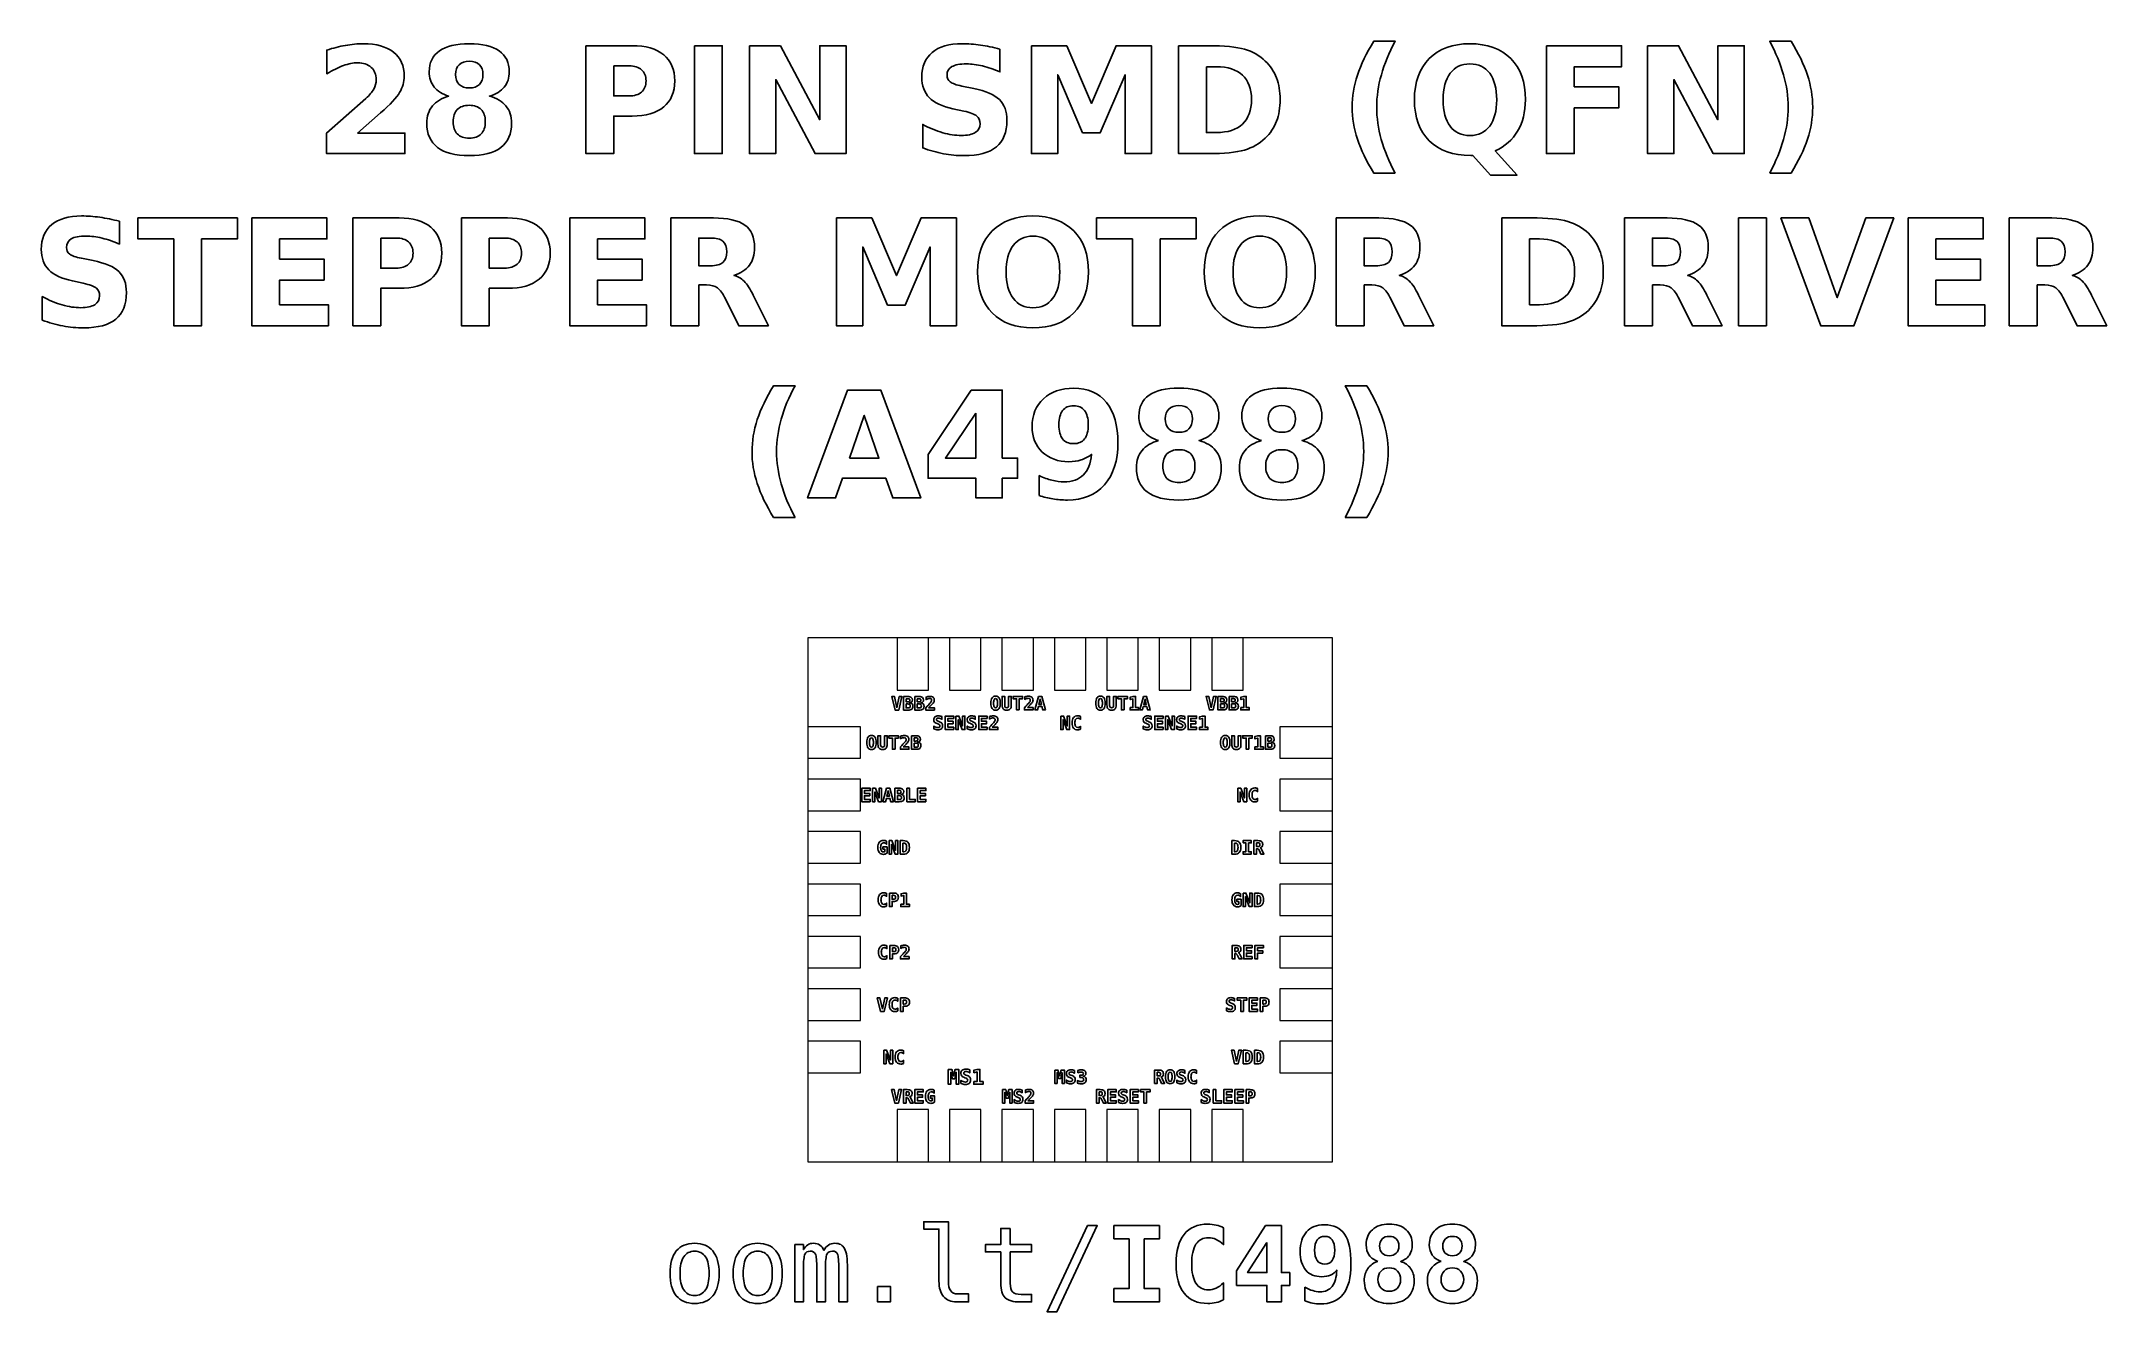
# Model space of a CAD drawing. Header units: centimetres. Extents: x -11.48 to -9.51, y -15.24 to -14.03.
import ezdxf

# ---------------------------------------------------------------- set-up
doc = ezdxf.new("R2010")
doc.units = ezdxf.units.CM
doc.header["$MEASUREMENT"] = 0
doc.layers.add('Layer 1', color=7, linetype='Continuous')

msp = doc.modelspace()

# ---------------------------------------------------------------- linework, layer by layer
at = {"layer": 'Layer 1', "color": 7, "lineweight": 9}
for points in [[(-10.75, -15.1), (-10.25, -15.1), (-10.25, -14.6), (-10.75, -14.6), (-10.75, -15.1)], [(-10.665, -14.65), (-10.635, -14.65), (-10.635, -14.6), (-10.665, -14.6), (-10.665, -14.65)], [(-10.615, -14.65), (-10.585, -14.65), (-10.585, -14.6), (-10.615, -14.6), (-10.615, -14.65)], [(-10.565, -14.65), (-10.535, -14.65), (-10.535, -14.6), (-10.565, -14.6), (-10.565, -14.65)], [(-10.515, -14.65), (-10.485, -14.65), (-10.485, -14.6), (-10.515, -14.6), (-10.515, -14.65)], [(-10.465, -14.65), (-10.435, -14.65), (-10.435, -14.6), (-10.465, -14.6), (-10.465, -14.65)], [(-10.415, -14.65), (-10.385, -14.65), (-10.385, -14.6), (-10.415, -14.6), (-10.415, -14.65)], [(-10.365, -14.65), (-10.335, -14.65), (-10.335, -14.6), (-10.365, -14.6), (-10.365, -14.65)], [(-10.75, -14.715), (-10.7, -14.715), (-10.7, -14.685), (-10.75, -14.685), (-10.75, -14.715)], [(-10.3, -14.715), (-10.25, -14.715), (-10.25, -14.685), (-10.3, -14.685), (-10.3, -14.715)], [(-10.75, -14.765), (-10.7, -14.765), (-10.7, -14.735), (-10.75, -14.735), (-10.75, -14.765)], [(-10.3, -14.765), (-10.25, -14.765), (-10.25, -14.735), (-10.3, -14.735), (-10.3, -14.765)], [(-10.75, -14.815), (-10.7, -14.815), (-10.7, -14.785), (-10.75, -14.785), (-10.75, -14.815)], [(-10.3, -14.815), (-10.25, -14.815), (-10.25, -14.785), (-10.3, -14.785), (-10.3, -14.815)], [(-10.75, -14.865), (-10.7, -14.865), (-10.7, -14.835), (-10.75, -14.835), (-10.75, -14.865)], [(-10.3, -14.865), (-10.25, -14.865), (-10.25, -14.835), (-10.3, -14.835), (-10.3, -14.865)], [(-10.75, -14.915), (-10.7, -14.915), (-10.7, -14.885), (-10.75, -14.885), (-10.75, -14.915)], [(-10.3, -14.915), (-10.25, -14.915), (-10.25, -14.885), (-10.3, -14.885), (-10.3, -14.915)], [(-10.75, -14.965), (-10.7, -14.965), (-10.7, -14.935), (-10.75, -14.935), (-10.75, -14.965)], [(-10.3, -14.965), (-10.25, -14.965), (-10.25, -14.935), (-10.3, -14.935), (-10.3, -14.965)], [(-10.75, -15.015), (-10.7, -15.015), (-10.7, -14.985), (-10.75, -14.985), (-10.75, -15.015)], [(-10.3, -15.015), (-10.25, -15.015), (-10.25, -14.985), (-10.3, -14.985), (-10.3, -15.015)], [(-10.665, -15.1), (-10.635, -15.1), (-10.635, -15.05), (-10.665, -15.05), (-10.665, -15.1)], [(-10.615, -15.1), (-10.585, -15.1), (-10.585, -15.05), (-10.615, -15.05), (-10.615, -15.1)], [(-10.565, -15.1), (-10.535, -15.1), (-10.535, -15.05), (-10.565, -15.05), (-10.565, -15.1)], [(-10.515, -15.1), (-10.485, -15.1), (-10.485, -15.05), (-10.515, -15.05), (-10.515, -15.1)], [(-10.465, -15.1), (-10.435, -15.1), (-10.435, -15.05), (-10.465, -15.05), (-10.465, -15.1)], [(-10.415, -15.1), (-10.385, -15.1), (-10.385, -15.05), (-10.415, -15.05), (-10.415, -15.1)], [(-10.365, -15.1), (-10.335, -15.1), (-10.335, -15.05), (-10.365, -15.05), (-10.365, -15.1)]]:
    msp.add_lwpolyline(points, close=True, dxfattribs=at)
at = {"layer": 'Layer 1', "color": 250}
for points, knots in [([(-11.17953, -14.11872), (-11.17953, -14.11872), (-11.13425, -14.11872), (-11.13425, -14.11872), (-11.13425, -14.11872), (-11.13425, -14.11872), (-11.13425, -14.13822), (-11.13425, -14.13822), (-11.13425, -14.13822), (-11.13425, -14.13822), (-11.20902, -14.13822), (-11.20902, -14.13822), (-11.20902, -14.13822), (-11.20902, -14.13822), (-11.20902, -14.11872), (-11.20902, -14.11872), (-11.20902, -14.11872), (-11.20902, -14.11872), (-11.17146, -14.08559), (-11.17146, -14.08559), (-11.17146, -14.08559), (-11.1681, -14.08255), (-11.16563, -14.07959), (-11.16403, -14.0767), (-11.16403, -14.0767), (-11.16241, -14.0738), (-11.16161, -14.07079), (-11.16161, -14.06766), (-11.16161, -14.06766), (-11.16161, -14.06284), (-11.16323, -14.05896), (-11.16647, -14.05602), (-11.16647, -14.05602), (-11.1697, -14.05308), (-11.174, -14.05163), (-11.17939, -14.05163), (-11.17939, -14.05163), (-11.18352, -14.05163), (-11.18804, -14.05252), (-11.19296, -14.05428), (-11.19296, -14.05428), (-11.19787, -14.05605), (-11.20314, -14.05868), (-11.20874, -14.06216), (-11.20874, -14.06216), (-11.20874, -14.06216), (-11.20874, -14.03956), (-11.20874, -14.03956), (-11.20874, -14.03956), (-11.20276, -14.03759), (-11.19686, -14.03608), (-11.19103, -14.03505), (-11.19103, -14.03505), (-11.18519, -14.03401), (-11.17948, -14.03349), (-11.17386, -14.03349), (-11.17386, -14.03349), (-11.16156, -14.03349), (-11.15199, -14.0362), (-11.14517, -14.04163), (-11.14517, -14.04163), (-11.13835, -14.04704), (-11.13494, -14.05459), (-11.13494, -14.0643), (-11.13494, -14.0643), (-11.13494, -14.0699), (-11.13639, -14.07512), (-11.13929, -14.07997), (-11.13929, -14.07997), (-11.14218, -14.08481), (-11.14827, -14.0913), (-11.15754, -14.09944), (-11.15754, -14.09944), (-11.15754, -14.09944), (-11.17953, -14.11872), (-11.17953, -14.11872)], [0, 0, 0, 0, 0.0526316, 0.0526316, 0.0526316, 0.0526316, 0.1052632, 0.1052632, 0.1052632, 0.1052632, 0.1578947, 0.1578947, 0.1578947, 0.1578947, 0.2105263, 0.2105263, 0.2105263, 0.2105263, 0.2631579, 0.2631579, 0.2631579, 0.2631579, 0.3157895, 0.3157895, 0.3157895, 0.3157895, 0.3684211, 0.3684211, 0.3684211, 0.3684211, 0.4210526, 0.4210526, 0.4210526, 0.4210526, 0.4736842, 0.4736842, 0.4736842, 0.4736842, 0.5263158, 0.5263158, 0.5263158, 0.5263158, 0.5789474, 0.5789474, 0.5789474, 0.5789474, 0.6315789, 0.6315789, 0.6315789, 0.6315789, 0.6842105, 0.6842105, 0.6842105, 0.6842105, 0.7368421, 0.7368421, 0.7368421, 0.7368421, 0.7894737, 0.7894737, 0.7894737, 0.7894737, 0.8421053, 0.8421053, 0.8421053, 0.8421053, 0.8947368, 0.8947368, 0.8947368, 0.8947368, 0.9473684, 0.9473684, 0.9473684, 0.9473684, 1, 1, 1, 1]), ([(-11.09225, -14.08345), (-11.09848, -14.08156), (-11.10319, -14.07867), (-11.10636, -14.07477), (-11.10636, -14.07477), (-11.10954, -14.07086), (-11.11111, -14.066), (-11.11111, -14.06016), (-11.11111, -14.06016), (-11.11111, -14.05148), (-11.10787, -14.04485), (-11.1014, -14.04031), (-11.1014, -14.04031), (-11.09493, -14.03577), (-11.08541, -14.03349), (-11.07287, -14.03349), (-11.07287, -14.03349), (-11.06043, -14.03349), (-11.05095, -14.03575), (-11.04448, -14.04029), (-11.04448, -14.04029), (-11.03802, -14.04481), (-11.03477, -14.05144), (-11.03477, -14.06016), (-11.03477, -14.06016), (-11.03477, -14.066), (-11.03637, -14.07086), (-11.03954, -14.07477), (-11.03954, -14.07477), (-11.04274, -14.07867), (-11.04747, -14.08156), (-11.0537, -14.08345), (-11.0537, -14.08345), (-11.04672, -14.08537), (-11.04145, -14.0885), (-11.0379, -14.09285), (-11.0379, -14.09285), (-11.03435, -14.09718), (-11.03256, -14.10266), (-11.03256, -14.10929), (-11.03256, -14.10929), (-11.03256, -14.11948), (-11.03595, -14.12719), (-11.04272, -14.13239), (-11.04272, -14.13239), (-11.04949, -14.13761), (-11.05956, -14.14022), (-11.07287, -14.14022), (-11.07287, -14.14022), (-11.08625, -14.14022), (-11.09634, -14.13761), (-11.10316, -14.13239), (-11.10316, -14.13239), (-11.10998, -14.12719), (-11.11339, -14.11948), (-11.11339, -14.10929), (-11.11339, -14.10929), (-11.11339, -14.10266), (-11.1116, -14.09718), (-11.10805, -14.09285), (-11.10805, -14.09285), (-11.1045, -14.0885), (-11.09923, -14.08537), (-11.09225, -14.08345)], [0, 0, 0, 0, 0.0625, 0.0625, 0.0625, 0.0625, 0.125, 0.125, 0.125, 0.125, 0.1875, 0.1875, 0.1875, 0.1875, 0.25, 0.25, 0.25, 0.25, 0.3125, 0.3125, 0.3125, 0.3125, 0.375, 0.375, 0.375, 0.375, 0.4375, 0.4375, 0.4375, 0.4375, 0.5, 0.5, 0.5, 0.5, 0.5625, 0.5625, 0.5625, 0.5625, 0.625, 0.625, 0.625, 0.625, 0.6875, 0.6875, 0.6875, 0.6875, 0.75, 0.75, 0.75, 0.75, 0.8125, 0.8125, 0.8125, 0.8125, 0.875, 0.875, 0.875, 0.875, 0.9375, 0.9375, 0.9375, 0.9375, 1, 1, 1, 1]), ([(-10.96172, -14.03535), (-10.96172, -14.03535), (-10.9177, -14.03535), (-10.9177, -14.03535), (-10.9177, -14.03535), (-10.9046, -14.03535), (-10.89455, -14.03827), (-10.88754, -14.04408), (-10.88754, -14.04408), (-10.88054, -14.04989), (-10.87703, -14.05816), (-10.87703, -14.06891), (-10.87703, -14.06891), (-10.87703, -14.07968), (-10.88054, -14.08798), (-10.88754, -14.09379), (-10.88754, -14.09379), (-10.89455, -14.0996), (-10.9046, -14.10252), (-10.9177, -14.10252), (-10.9177, -14.10252), (-10.9177, -14.10252), (-10.93519, -14.10252), (-10.93519, -14.10252), (-10.93519, -14.10252), (-10.93519, -14.10252), (-10.93519, -14.13822), (-10.93519, -14.13822), (-10.93519, -14.13822), (-10.93519, -14.13822), (-10.96172, -14.13822), (-10.96172, -14.13822), (-10.96172, -14.13822), (-10.96172, -14.13822), (-10.96172, -14.03535), (-10.96172, -14.03535)], [0, 0, 0, 0, 0.1111111, 0.1111111, 0.1111111, 0.1111111, 0.2222222, 0.2222222, 0.2222222, 0.2222222, 0.3333333, 0.3333333, 0.3333333, 0.3333333, 0.4444444, 0.4444444, 0.4444444, 0.4444444, 0.5555556, 0.5555556, 0.5555556, 0.5555556, 0.6666667, 0.6666667, 0.6666667, 0.6666667, 0.7777778, 0.7777778, 0.7777778, 0.7777778, 0.8888889, 0.8888889, 0.8888889, 0.8888889, 1, 1, 1, 1]), ([(-10.85831, -14.03535), (-10.85831, -14.03535), (-10.83178, -14.03535), (-10.83178, -14.03535), (-10.83178, -14.03535), (-10.83178, -14.03535), (-10.83178, -14.13822), (-10.83178, -14.13822), (-10.83178, -14.13822), (-10.83178, -14.13822), (-10.85831, -14.13822), (-10.85831, -14.13822), (-10.85831, -14.13822), (-10.85831, -14.13822), (-10.85831, -14.03535), (-10.85831, -14.03535)], [0, 0, 0, 0, 0.25, 0.25, 0.25, 0.25, 0.5, 0.5, 0.5, 0.5, 0.75, 0.75, 0.75, 0.75, 1, 1, 1, 1]), ([(-10.80582, -14.03535), (-10.80582, -14.03535), (-10.77619, -14.03535), (-10.77619, -14.03535), (-10.77619, -14.03535), (-10.77619, -14.03535), (-10.73877, -14.10591), (-10.73877, -14.10591), (-10.73877, -14.10591), (-10.73877, -14.10591), (-10.73877, -14.03535), (-10.73877, -14.03535), (-10.73877, -14.03535), (-10.73877, -14.03535), (-10.71363, -14.03535), (-10.71363, -14.03535), (-10.71363, -14.03535), (-10.71363, -14.03535), (-10.71363, -14.13822), (-10.71363, -14.13822), (-10.71363, -14.13822), (-10.71363, -14.13822), (-10.74326, -14.13822), (-10.74326, -14.13822), (-10.74326, -14.13822), (-10.74326, -14.13822), (-10.78068, -14.06766), (-10.78068, -14.06766), (-10.78068, -14.06766), (-10.78068, -14.06766), (-10.78068, -14.13822), (-10.78068, -14.13822), (-10.78068, -14.13822), (-10.78068, -14.13822), (-10.80582, -14.13822), (-10.80582, -14.13822), (-10.80582, -14.13822), (-10.80582, -14.13822), (-10.80582, -14.03535), (-10.80582, -14.03535)], [0, 0, 0, 0, 0.1, 0.1, 0.1, 0.1, 0.2, 0.2, 0.2, 0.2, 0.3, 0.3, 0.3, 0.3, 0.4, 0.4, 0.4, 0.4, 0.5, 0.5, 0.5, 0.5, 0.6, 0.6, 0.6, 0.6, 0.7, 0.7, 0.7, 0.7, 0.8, 0.8, 0.8, 0.8, 0.9, 0.9, 0.9, 0.9, 1, 1, 1, 1]), ([(-10.56701, -14.0386), (-10.56701, -14.0386), (-10.56701, -14.06035), (-10.56701, -14.06035), (-10.56701, -14.06035), (-10.57266, -14.05783), (-10.57818, -14.05593), (-10.58354, -14.05464), (-10.58354, -14.05464), (-10.58893, -14.05334), (-10.59401, -14.05271), (-10.59878, -14.05271), (-10.59878, -14.05271), (-10.60511, -14.05271), (-10.60981, -14.05358), (-10.61285, -14.05532), (-10.61285, -14.05532), (-10.61588, -14.05708), (-10.61739, -14.05979), (-10.61739, -14.06346), (-10.61739, -14.06346), (-10.61739, -14.06621), (-10.61638, -14.06837), (-10.61433, -14.0699), (-10.61433, -14.0699), (-10.61228, -14.07143), (-10.60857, -14.07277), (-10.60318, -14.07387), (-10.60318, -14.07387), (-10.60318, -14.07387), (-10.59189, -14.07613), (-10.59189, -14.07613), (-10.59189, -14.07613), (-10.58044, -14.07844), (-10.57233, -14.08192), (-10.56751, -14.08662), (-10.56751, -14.08662), (-10.56268, -14.0913), (-10.56026, -14.09796), (-10.56026, -14.10659), (-10.56026, -14.10659), (-10.56026, -14.11795), (-10.56362, -14.12639), (-10.57035, -14.13192), (-10.57035, -14.13192), (-10.57708, -14.13744), (-10.58735, -14.14022), (-10.60118, -14.14022), (-10.60118, -14.14022), (-10.60772, -14.14022), (-10.61426, -14.13961), (-10.62082, -14.13836), (-10.62082, -14.13836), (-10.62738, -14.13711), (-10.63397, -14.13528), (-10.64053, -14.13286), (-10.64053, -14.13286), (-10.64053, -14.13286), (-10.64053, -14.11047), (-10.64053, -14.11047), (-10.64053, -14.11047), (-10.63397, -14.11395), (-10.62762, -14.11658), (-10.62148, -14.11835), (-10.62148, -14.11835), (-10.61534, -14.12011), (-10.60944, -14.121), (-10.60375, -14.121), (-10.60375, -14.121), (-10.59796, -14.121), (-10.59352, -14.12004), (-10.59044, -14.11811), (-10.59044, -14.11811), (-10.58735, -14.11618), (-10.58583, -14.11343), (-10.58583, -14.10983), (-10.58583, -14.10983), (-10.58583, -14.10663), (-10.58686, -14.10414), (-10.58895, -14.1024), (-10.58895, -14.1024), (-10.59105, -14.10066), (-10.59521, -14.09909), (-10.60147, -14.09772), (-10.60147, -14.09772), (-10.60147, -14.09772), (-10.61174, -14.09544), (-10.61174, -14.09544), (-10.61174, -14.09544), (-10.62202, -14.09323), (-10.62955, -14.08973), (-10.6343, -14.0849), (-10.6343, -14.0849), (-10.63905, -14.08008), (-10.64142, -14.07357), (-10.64142, -14.06541), (-10.64142, -14.06541), (-10.64142, -14.05515), (-10.63811, -14.04727), (-10.6315, -14.04177), (-10.6315, -14.04177), (-10.62489, -14.03624), (-10.61539, -14.03349), (-10.60297, -14.03349), (-10.60297, -14.03349), (-10.59733, -14.03349), (-10.59152, -14.03392), (-10.58554, -14.03476), (-10.58554, -14.03476), (-10.57957, -14.03561), (-10.57339, -14.03688), (-10.56701, -14.0386)], [0, 0, 0, 0, 0.0357143, 0.0357143, 0.0357143, 0.0357143, 0.0714286, 0.0714286, 0.0714286, 0.0714286, 0.1071429, 0.1071429, 0.1071429, 0.1071429, 0.1428571, 0.1428571, 0.1428571, 0.1428571, 0.1785714, 0.1785714, 0.1785714, 0.1785714, 0.2142857, 0.2142857, 0.2142857, 0.2142857, 0.25, 0.25, 0.25, 0.25, 0.2857143, 0.2857143, 0.2857143, 0.2857143, 0.3214286, 0.3214286, 0.3214286, 0.3214286, 0.3571429, 0.3571429, 0.3571429, 0.3571429, 0.3928571, 0.3928571, 0.3928571, 0.3928571, 0.4285714, 0.4285714, 0.4285714, 0.4285714, 0.4642857, 0.4642857, 0.4642857, 0.4642857, 0.5, 0.5, 0.5, 0.5, 0.5357143, 0.5357143, 0.5357143, 0.5357143, 0.5714286, 0.5714286, 0.5714286, 0.5714286, 0.6071429, 0.6071429, 0.6071429, 0.6071429, 0.6428571, 0.6428571, 0.6428571, 0.6428571, 0.6785714, 0.6785714, 0.6785714, 0.6785714, 0.7142857, 0.7142857, 0.7142857, 0.7142857, 0.75, 0.75, 0.75, 0.75, 0.7857143, 0.7857143, 0.7857143, 0.7857143, 0.8214286, 0.8214286, 0.8214286, 0.8214286, 0.8571429, 0.8571429, 0.8571429, 0.8571429, 0.8928571, 0.8928571, 0.8928571, 0.8928571, 0.9285714, 0.9285714, 0.9285714, 0.9285714, 0.9642857, 0.9642857, 0.9642857, 0.9642857, 1, 1, 1, 1]), ([(-10.53698, -14.03535), (-10.53698, -14.03535), (-10.50323, -14.03535), (-10.50323, -14.03535), (-10.50323, -14.03535), (-10.50323, -14.03535), (-10.47978, -14.09041), (-10.47978, -14.09041), (-10.47978, -14.09041), (-10.47978, -14.09041), (-10.45622, -14.03535), (-10.45622, -14.03535), (-10.45622, -14.03535), (-10.45622, -14.03535), (-10.42254, -14.03535), (-10.42254, -14.03535), (-10.42254, -14.03535), (-10.42254, -14.03535), (-10.42254, -14.13822), (-10.42254, -14.13822), (-10.42254, -14.13822), (-10.42254, -14.13822), (-10.44761, -14.13822), (-10.44761, -14.13822), (-10.44761, -14.13822), (-10.44761, -14.13822), (-10.44761, -14.06298), (-10.44761, -14.06298), (-10.44761, -14.06298), (-10.44761, -14.06298), (-10.47132, -14.11844), (-10.47132, -14.11844), (-10.47132, -14.11844), (-10.47132, -14.11844), (-10.48813, -14.11844), (-10.48813, -14.11844), (-10.48813, -14.11844), (-10.48813, -14.11844), (-10.51184, -14.06298), (-10.51184, -14.06298), (-10.51184, -14.06298), (-10.51184, -14.06298), (-10.51184, -14.13822), (-10.51184, -14.13822), (-10.51184, -14.13822), (-10.51184, -14.13822), (-10.53698, -14.13822), (-10.53698, -14.13822), (-10.53698, -14.13822), (-10.53698, -14.13822), (-10.53698, -14.03535), (-10.53698, -14.03535)], [0, 0, 0, 0, 0.0769231, 0.0769231, 0.0769231, 0.0769231, 0.1538462, 0.1538462, 0.1538462, 0.1538462, 0.2307692, 0.2307692, 0.2307692, 0.2307692, 0.3076923, 0.3076923, 0.3076923, 0.3076923, 0.3846154, 0.3846154, 0.3846154, 0.3846154, 0.4615385, 0.4615385, 0.4615385, 0.4615385, 0.5384615, 0.5384615, 0.5384615, 0.5384615, 0.6153846, 0.6153846, 0.6153846, 0.6153846, 0.6923077, 0.6923077, 0.6923077, 0.6923077, 0.7692308, 0.7692308, 0.7692308, 0.7692308, 0.8461538, 0.8461538, 0.8461538, 0.8461538, 0.9230769, 0.9230769, 0.9230769, 0.9230769, 1, 1, 1, 1]), ([(-10.39655, -14.03535), (-10.39655, -14.03535), (-10.36856, -14.03535), (-10.36856, -14.03535), (-10.36856, -14.03535), (-10.35295, -14.03535), (-10.34133, -14.03646), (-10.33369, -14.03869), (-10.33369, -14.03869), (-10.32604, -14.04092), (-10.31948, -14.04469), (-10.314, -14.05003), (-10.314, -14.05003), (-10.30918, -14.05466), (-10.30561, -14.06002), (-10.30325, -14.06609), (-10.30325, -14.06609), (-10.30093, -14.07213), (-10.29975, -14.079), (-10.29975, -14.08669), (-10.29975, -14.08669), (-10.29975, -14.09445), (-10.30093, -14.10137), (-10.30325, -14.10746), (-10.30325, -14.10746), (-10.30561, -14.11355), (-10.30918, -14.11891), (-10.314, -14.12354), (-10.314, -14.12354), (-10.31953, -14.12888), (-10.32614, -14.13265), (-10.33385, -14.13488), (-10.33385, -14.13488), (-10.34157, -14.13711), (-10.35314, -14.13822), (-10.36856, -14.13822), (-10.36856, -14.13822), (-10.36856, -14.13822), (-10.39655, -14.13822), (-10.39655, -14.13822), (-10.39655, -14.13822), (-10.39655, -14.13822), (-10.39655, -14.03535), (-10.39655, -14.03535)], [0, 0, 0, 0, 0.0909091, 0.0909091, 0.0909091, 0.0909091, 0.1818182, 0.1818182, 0.1818182, 0.1818182, 0.2727273, 0.2727273, 0.2727273, 0.2727273, 0.3636364, 0.3636364, 0.3636364, 0.3636364, 0.4545455, 0.4545455, 0.4545455, 0.4545455, 0.5454545, 0.5454545, 0.5454545, 0.5454545, 0.6363636, 0.6363636, 0.6363636, 0.6363636, 0.7272727, 0.7272727, 0.7272727, 0.7272727, 0.8181818, 0.8181818, 0.8181818, 0.8181818, 0.9090909, 0.9090909, 0.9090909, 0.9090909, 1, 1, 1, 1]), ([(-10.19006, -14.15682), (-10.19006, -14.15682), (-10.21052, -14.15682), (-10.21052, -14.15682), (-10.21052, -14.15682), (-10.21755, -14.14549), (-10.22275, -14.13469), (-10.22609, -14.12446), (-10.22609, -14.12446), (-10.22945, -14.11425), (-10.23112, -14.10412), (-10.23112, -14.09405), (-10.23112, -14.09405), (-10.23112, -14.08399), (-10.22943, -14.0738), (-10.22607, -14.0635), (-10.22607, -14.0635), (-10.22268, -14.05318), (-10.21751, -14.04241), (-10.21052, -14.03114), (-10.21052, -14.03114), (-10.21052, -14.03114), (-10.19006, -14.03114), (-10.19006, -14.03114), (-10.19006, -14.03114), (-10.19594, -14.04203), (-10.20034, -14.05268), (-10.20328, -14.06308), (-10.20328, -14.06308), (-10.20622, -14.07347), (-10.2077, -14.08375), (-10.2077, -14.09391), (-10.2077, -14.09391), (-10.2077, -14.10407), (-10.20624, -14.11435), (-10.20333, -14.12479), (-10.20333, -14.12479), (-10.20041, -14.13521), (-10.19599, -14.14589), (-10.19006, -14.15682)], [0, 0, 0, 0, 0.1, 0.1, 0.1, 0.1, 0.2, 0.2, 0.2, 0.2, 0.3, 0.3, 0.3, 0.3, 0.4, 0.4, 0.4, 0.4, 0.5, 0.5, 0.5, 0.5, 0.6, 0.6, 0.6, 0.6, 0.7, 0.7, 0.7, 0.7, 0.8, 0.8, 0.8, 0.8, 0.9, 0.9, 0.9, 0.9, 1, 1, 1, 1]), ([(-10.116, -14.14008), (-10.116, -14.14008), (-10.11807, -14.14008), (-10.11807, -14.14008), (-10.11807, -14.14008), (-10.135, -14.14008), (-10.1482, -14.1354), (-10.1576, -14.12601), (-10.1576, -14.12601), (-10.16703, -14.11665), (-10.17174, -14.1036), (-10.17174, -14.08688), (-10.17174, -14.08688), (-10.17174, -14.0702), (-10.16703, -14.05715), (-10.15765, -14.04767), (-10.15765, -14.04767), (-10.14824, -14.03822), (-10.13531, -14.03349), (-10.11882, -14.03349), (-10.11882, -14.03349), (-10.10215, -14.03349), (-10.08917, -14.03817), (-10.07985, -14.04756), (-10.07985, -14.04756), (-10.07056, -14.05692), (-10.06591, -14.07004), (-10.06591, -14.08688), (-10.06591, -14.08688), (-10.06591, -14.09845), (-10.06837, -14.10842), (-10.07331, -14.11679), (-10.07331, -14.11679), (-10.07825, -14.12514), (-10.08536, -14.13145), (-10.09464, -14.13566), (-10.09464, -14.13566), (-10.09464, -14.13566), (-10.0739, -14.15882), (-10.0739, -14.15882), (-10.0739, -14.15882), (-10.0739, -14.15882), (-10.09918, -14.15882), (-10.09918, -14.15882), (-10.09918, -14.15882), (-10.09918, -14.15882), (-10.116, -14.14008), (-10.116, -14.14008)], [0, 0, 0, 0, 0.0833333, 0.0833333, 0.0833333, 0.0833333, 0.1666667, 0.1666667, 0.1666667, 0.1666667, 0.25, 0.25, 0.25, 0.25, 0.3333333, 0.3333333, 0.3333333, 0.3333333, 0.4166667, 0.4166667, 0.4166667, 0.4166667, 0.5, 0.5, 0.5, 0.5, 0.5833333, 0.5833333, 0.5833333, 0.5833333, 0.6666667, 0.6666667, 0.6666667, 0.6666667, 0.75, 0.75, 0.75, 0.75, 0.8333333, 0.8333333, 0.8333333, 0.8333333, 0.9166667, 0.9166667, 0.9166667, 0.9166667, 1, 1, 1, 1]), ([(-10.04584, -14.03535), (-10.04584, -14.03535), (-9.97425, -14.03535), (-9.97425, -14.03535), (-9.97425, -14.03535), (-9.97425, -14.03535), (-9.97425, -14.05541), (-9.97425, -14.05541), (-9.97425, -14.05541), (-9.97425, -14.05541), (-10.01931, -14.05541), (-10.01931, -14.05541), (-10.01931, -14.05541), (-10.01931, -14.05541), (-10.01931, -14.07456), (-10.01931, -14.07456), (-10.01931, -14.07456), (-10.01931, -14.07456), (-9.97693, -14.07456), (-9.97693, -14.07456), (-9.97693, -14.07456), (-9.97693, -14.07456), (-9.97693, -14.09462), (-9.97693, -14.09462), (-9.97693, -14.09462), (-9.97693, -14.09462), (-10.01931, -14.09462), (-10.01931, -14.09462), (-10.01931, -14.09462), (-10.01931, -14.09462), (-10.01931, -14.13822), (-10.01931, -14.13822), (-10.01931, -14.13822), (-10.01931, -14.13822), (-10.04584, -14.13822), (-10.04584, -14.13822), (-10.04584, -14.13822), (-10.04584, -14.13822), (-10.04584, -14.03535), (-10.04584, -14.03535)], [0, 0, 0, 0, 0.1, 0.1, 0.1, 0.1, 0.2, 0.2, 0.2, 0.2, 0.3, 0.3, 0.3, 0.3, 0.4, 0.4, 0.4, 0.4, 0.5, 0.5, 0.5, 0.5, 0.6, 0.6, 0.6, 0.6, 0.7, 0.7, 0.7, 0.7, 0.8, 0.8, 0.8, 0.8, 0.9, 0.9, 0.9, 0.9, 1, 1, 1, 1]), ([(-9.94944, -14.03535), (-9.94944, -14.03535), (-9.91981, -14.03535), (-9.91981, -14.03535), (-9.91981, -14.03535), (-9.91981, -14.03535), (-9.88239, -14.10591), (-9.88239, -14.10591), (-9.88239, -14.10591), (-9.88239, -14.10591), (-9.88239, -14.03535), (-9.88239, -14.03535), (-9.88239, -14.03535), (-9.88239, -14.03535), (-9.85725, -14.03535), (-9.85725, -14.03535), (-9.85725, -14.03535), (-9.85725, -14.03535), (-9.85725, -14.13822), (-9.85725, -14.13822), (-9.85725, -14.13822), (-9.85725, -14.13822), (-9.88688, -14.13822), (-9.88688, -14.13822), (-9.88688, -14.13822), (-9.88688, -14.13822), (-9.9243, -14.06766), (-9.9243, -14.06766), (-9.9243, -14.06766), (-9.9243, -14.06766), (-9.9243, -14.13822), (-9.9243, -14.13822), (-9.9243, -14.13822), (-9.9243, -14.13822), (-9.94944, -14.13822), (-9.94944, -14.13822), (-9.94944, -14.13822), (-9.94944, -14.13822), (-9.94944, -14.03535), (-9.94944, -14.03535)], [0, 0, 0, 0, 0.1, 0.1, 0.1, 0.1, 0.2, 0.2, 0.2, 0.2, 0.3, 0.3, 0.3, 0.3, 0.4, 0.4, 0.4, 0.4, 0.5, 0.5, 0.5, 0.5, 0.6, 0.6, 0.6, 0.6, 0.7, 0.7, 0.7, 0.7, 0.8, 0.8, 0.8, 0.8, 0.9, 0.9, 0.9, 0.9, 1, 1, 1, 1]), ([(-9.83302, -14.15682), (-9.82714, -14.14589), (-9.82272, -14.13521), (-9.81978, -14.12479), (-9.81978, -14.12479), (-9.81684, -14.11435), (-9.81538, -14.10407), (-9.81538, -14.09391), (-9.81538, -14.09391), (-9.81538, -14.08375), (-9.81684, -14.07347), (-9.81978, -14.06308), (-9.81978, -14.06308), (-9.82272, -14.05268), (-9.82714, -14.04203), (-9.83302, -14.03114), (-9.83302, -14.03114), (-9.83302, -14.03114), (-9.81256, -14.03114), (-9.81256, -14.03114), (-9.81256, -14.03114), (-9.80558, -14.04241), (-9.8004, -14.05318), (-9.79701, -14.0635), (-9.79701, -14.0635), (-9.79365, -14.0738), (-9.79196, -14.08399), (-9.79196, -14.09405), (-9.79196, -14.09405), (-9.79196, -14.10412), (-9.79363, -14.11425), (-9.79699, -14.12446), (-9.79699, -14.12446), (-9.80033, -14.13469), (-9.80553, -14.14549), (-9.81256, -14.15682), (-9.81256, -14.15682), (-9.81256, -14.15682), (-9.83302, -14.15682), (-9.83302, -14.15682)], [0, 0, 0, 0, 0.1, 0.1, 0.1, 0.1, 0.2, 0.2, 0.2, 0.2, 0.3, 0.3, 0.3, 0.3, 0.4, 0.4, 0.4, 0.4, 0.5, 0.5, 0.5, 0.5, 0.6, 0.6, 0.6, 0.6, 0.7, 0.7, 0.7, 0.7, 0.8, 0.8, 0.8, 0.8, 0.9, 0.9, 0.9, 0.9, 1, 1, 1, 1]), ([(-11.08604, -14.06284), (-11.08604, -14.06694), (-11.08491, -14.07009), (-11.08263, -14.07227), (-11.08263, -14.07227), (-11.08035, -14.07449), (-11.0771, -14.07559), (-11.07287, -14.07559), (-11.07287, -14.07559), (-11.06873, -14.07559), (-11.06553, -14.07449), (-11.0633, -14.07227), (-11.0633, -14.07227), (-11.06104, -14.07009), (-11.05991, -14.06694), (-11.05991, -14.06284), (-11.05991, -14.06284), (-11.05991, -14.05875), (-11.06104, -14.05562), (-11.0633, -14.05344), (-11.0633, -14.05344), (-11.06553, -14.05125), (-11.06873, -14.05017), (-11.07287, -14.05017), (-11.07287, -14.05017), (-11.0771, -14.05017), (-11.08035, -14.05127), (-11.08263, -14.05348), (-11.08263, -14.05348), (-11.08491, -14.05567), (-11.08604, -14.0588), (-11.08604, -14.06284)], [0, 0, 0, 0, 0.125, 0.125, 0.125, 0.125, 0.25, 0.25, 0.25, 0.25, 0.375, 0.375, 0.375, 0.375, 0.5, 0.5, 0.5, 0.5, 0.625, 0.625, 0.625, 0.625, 0.75, 0.75, 0.75, 0.75, 0.875, 0.875, 0.875, 0.875, 1, 1, 1, 1]), ([(-10.93519, -14.05457), (-10.93519, -14.05457), (-10.93519, -14.0833), (-10.93519, -14.0833), (-10.93519, -14.0833), (-10.93519, -14.0833), (-10.92052, -14.0833), (-10.92052, -14.0833), (-10.92052, -14.0833), (-10.91537, -14.0833), (-10.91139, -14.08206), (-10.90859, -14.07954), (-10.90859, -14.07954), (-10.90579, -14.07705), (-10.90438, -14.0735), (-10.90438, -14.06891), (-10.90438, -14.06891), (-10.90438, -14.0643), (-10.90579, -14.06077), (-10.90859, -14.05828), (-10.90859, -14.05828), (-10.91139, -14.05581), (-10.91537, -14.05457), (-10.92052, -14.05457), (-10.92052, -14.05457), (-10.92052, -14.05457), (-10.93519, -14.05457), (-10.93519, -14.05457)], [0, 0, 0, 0, 0.1428571, 0.1428571, 0.1428571, 0.1428571, 0.2857143, 0.2857143, 0.2857143, 0.2857143, 0.4285714, 0.4285714, 0.4285714, 0.4285714, 0.5714286, 0.5714286, 0.5714286, 0.5714286, 0.7142857, 0.7142857, 0.7142857, 0.7142857, 0.8571429, 0.8571429, 0.8571429, 0.8571429, 1, 1, 1, 1]), ([(-10.37002, -14.05541), (-10.37002, -14.05541), (-10.37002, -14.11816), (-10.37002, -14.11816), (-10.37002, -14.11816), (-10.37002, -14.11816), (-10.36052, -14.11816), (-10.36052, -14.11816), (-10.36052, -14.11816), (-10.34968, -14.11816), (-10.3414, -14.11548), (-10.33569, -14.11009), (-10.33569, -14.11009), (-10.32997, -14.10473), (-10.3271, -14.09692), (-10.3271, -14.08669), (-10.3271, -14.08669), (-10.3271, -14.07648), (-10.32995, -14.06872), (-10.33564, -14.06341), (-10.33564, -14.06341), (-10.34133, -14.05807), (-10.34963, -14.05541), (-10.36052, -14.05541), (-10.36052, -14.05541), (-10.36052, -14.05541), (-10.37002, -14.05541), (-10.37002, -14.05541)], [0, 0, 0, 0, 0.1428571, 0.1428571, 0.1428571, 0.1428571, 0.2857143, 0.2857143, 0.2857143, 0.2857143, 0.4285714, 0.4285714, 0.4285714, 0.4285714, 0.5714286, 0.5714286, 0.5714286, 0.5714286, 0.7142857, 0.7142857, 0.7142857, 0.7142857, 0.8571429, 0.8571429, 0.8571429, 0.8571429, 1, 1, 1, 1]), ([(-10.11882, -14.05271), (-10.12691, -14.05271), (-10.13317, -14.05569), (-10.13764, -14.06167), (-10.13764, -14.06167), (-10.14208, -14.06764), (-10.14432, -14.07604), (-10.14432, -14.08688), (-10.14432, -14.08688), (-10.14432, -14.09791), (-10.14213, -14.10635), (-10.13778, -14.11221), (-10.13778, -14.11221), (-10.1334, -14.11806), (-10.1271, -14.12098), (-10.11882, -14.12098), (-10.11882, -14.12098), (-10.11068, -14.12098), (-10.10441, -14.11799), (-10.09994, -14.11202), (-10.09994, -14.11202), (-10.09549, -14.10605), (-10.09326, -14.09767), (-10.09326, -14.08688), (-10.09326, -14.08688), (-10.09326, -14.07604), (-10.09549, -14.06764), (-10.09994, -14.06167), (-10.09994, -14.06167), (-10.10441, -14.05569), (-10.11068, -14.05271), (-10.11882, -14.05271)], [0, 0, 0, 0, 0.125, 0.125, 0.125, 0.125, 0.25, 0.25, 0.25, 0.25, 0.375, 0.375, 0.375, 0.375, 0.5, 0.5, 0.5, 0.5, 0.625, 0.625, 0.625, 0.625, 0.75, 0.75, 0.75, 0.75, 0.875, 0.875, 0.875, 0.875, 1, 1, 1, 1]), ([(-11.07287, -14.09219), (-11.07783, -14.09219), (-11.08167, -14.09356), (-11.08432, -14.09626), (-11.08432, -14.09626), (-11.08698, -14.09897), (-11.08832, -14.10285), (-11.08832, -14.1079), (-11.08832, -14.1079), (-11.08832, -14.11296), (-11.08698, -14.11682), (-11.08432, -14.11952), (-11.08432, -14.11952), (-11.08167, -14.1222), (-11.07783, -14.12354), (-11.07287, -14.12354), (-11.07287, -14.12354), (-11.06795, -14.12354), (-11.06419, -14.1222), (-11.06156, -14.11952), (-11.06156, -14.11952), (-11.05895, -14.11682), (-11.05763, -14.11296), (-11.05763, -14.1079), (-11.05763, -14.1079), (-11.05763, -14.1028), (-11.05895, -14.09892), (-11.06156, -14.09622), (-11.06156, -14.09622), (-11.06419, -14.09354), (-11.06795, -14.09219), (-11.07287, -14.09219)], [0, 0, 0, 0, 0.125, 0.125, 0.125, 0.125, 0.25, 0.25, 0.25, 0.25, 0.375, 0.375, 0.375, 0.375, 0.5, 0.5, 0.5, 0.5, 0.625, 0.625, 0.625, 0.625, 0.75, 0.75, 0.75, 0.75, 0.875, 0.875, 0.875, 0.875, 1, 1, 1, 1]), ([(-11.40656, -14.20285), (-11.40656, -14.20285), (-11.40656, -14.2246), (-11.40656, -14.2246), (-11.40656, -14.2246), (-11.41221, -14.22208), (-11.41773, -14.22018), (-11.42309, -14.21889), (-11.42309, -14.21889), (-11.42848, -14.21759), (-11.43356, -14.21696), (-11.43833, -14.21696), (-11.43833, -14.21696), (-11.44466, -14.21696), (-11.44936, -14.21783), (-11.4524, -14.21957), (-11.4524, -14.21957), (-11.45543, -14.22133), (-11.45694, -14.22404), (-11.45694, -14.22771), (-11.45694, -14.22771), (-11.45694, -14.23046), (-11.45593, -14.23262), (-11.45388, -14.23415), (-11.45388, -14.23415), (-11.45183, -14.23568), (-11.44812, -14.23702), (-11.44273, -14.23812), (-11.44273, -14.23812), (-11.44273, -14.23812), (-11.43144, -14.24038), (-11.43144, -14.24038), (-11.43144, -14.24038), (-11.41999, -14.24269), (-11.41188, -14.24617), (-11.40706, -14.25087), (-11.40706, -14.25087), (-11.40223, -14.25555), (-11.39981, -14.26221), (-11.39981, -14.27084), (-11.39981, -14.27084), (-11.39981, -14.2822), (-11.40317, -14.29064), (-11.4099, -14.29617), (-11.4099, -14.29617), (-11.41663, -14.30169), (-11.4269, -14.30447), (-11.44073, -14.30447), (-11.44073, -14.30447), (-11.44727, -14.30447), (-11.45381, -14.30386), (-11.46037, -14.30261), (-11.46037, -14.30261), (-11.46693, -14.30136), (-11.47352, -14.29953), (-11.48008, -14.29711), (-11.48008, -14.29711), (-11.48008, -14.29711), (-11.48008, -14.27472), (-11.48008, -14.27472), (-11.48008, -14.27472), (-11.47352, -14.2782), (-11.46717, -14.28083), (-11.46103, -14.2826), (-11.46103, -14.2826), (-11.45489, -14.28436), (-11.44899, -14.28525), (-11.4433, -14.28525), (-11.4433, -14.28525), (-11.43751, -14.28525), (-11.43307, -14.28429), (-11.42999, -14.28236), (-11.42999, -14.28236), (-11.4269, -14.28043), (-11.42538, -14.27768), (-11.42538, -14.27408), (-11.42538, -14.27408), (-11.42538, -14.27088), (-11.42641, -14.26839), (-11.4285, -14.26665), (-11.4285, -14.26665), (-11.4306, -14.26491), (-11.43476, -14.26334), (-11.44102, -14.26197), (-11.44102, -14.26197), (-11.44102, -14.26197), (-11.45129, -14.25969), (-11.45129, -14.25969), (-11.45129, -14.25969), (-11.46157, -14.25748), (-11.4691, -14.25398), (-11.47385, -14.24915), (-11.47385, -14.24915), (-11.4786, -14.24433), (-11.48097, -14.23782), (-11.48097, -14.22966), (-11.48097, -14.22966), (-11.48097, -14.2194), (-11.47766, -14.21152), (-11.47105, -14.20602), (-11.47105, -14.20602), (-11.46444, -14.20049), (-11.45494, -14.19774), (-11.44252, -14.19774), (-11.44252, -14.19774), (-11.43688, -14.19774), (-11.43107, -14.19817), (-11.42509, -14.19901), (-11.42509, -14.19901), (-11.41912, -14.19986), (-11.41294, -14.20113), (-11.40656, -14.20285)], [0, 0, 0, 0, 0.0357143, 0.0357143, 0.0357143, 0.0357143, 0.0714286, 0.0714286, 0.0714286, 0.0714286, 0.1071429, 0.1071429, 0.1071429, 0.1071429, 0.1428571, 0.1428571, 0.1428571, 0.1428571, 0.1785714, 0.1785714, 0.1785714, 0.1785714, 0.2142857, 0.2142857, 0.2142857, 0.2142857, 0.25, 0.25, 0.25, 0.25, 0.2857143, 0.2857143, 0.2857143, 0.2857143, 0.3214286, 0.3214286, 0.3214286, 0.3214286, 0.3571429, 0.3571429, 0.3571429, 0.3571429, 0.3928571, 0.3928571, 0.3928571, 0.3928571, 0.4285714, 0.4285714, 0.4285714, 0.4285714, 0.4642857, 0.4642857, 0.4642857, 0.4642857, 0.5, 0.5, 0.5, 0.5, 0.5357143, 0.5357143, 0.5357143, 0.5357143, 0.5714286, 0.5714286, 0.5714286, 0.5714286, 0.6071429, 0.6071429, 0.6071429, 0.6071429, 0.6428571, 0.6428571, 0.6428571, 0.6428571, 0.6785714, 0.6785714, 0.6785714, 0.6785714, 0.7142857, 0.7142857, 0.7142857, 0.7142857, 0.75, 0.75, 0.75, 0.75, 0.7857143, 0.7857143, 0.7857143, 0.7857143, 0.8214286, 0.8214286, 0.8214286, 0.8214286, 0.8571429, 0.8571429, 0.8571429, 0.8571429, 0.8928571, 0.8928571, 0.8928571, 0.8928571, 0.9285714, 0.9285714, 0.9285714, 0.9285714, 0.9642857, 0.9642857, 0.9642857, 0.9642857, 1, 1, 1, 1]), ([(-10.53545, -14.19774), (-10.51892, -14.19774), (-10.50596, -14.20247), (-10.4966, -14.21195), (-10.4966, -14.21195), (-10.48722, -14.2214), (-10.48254, -14.23445), (-10.48254, -14.25113), (-10.48254, -14.25113), (-10.48254, -14.26776), (-10.48722, -14.28081), (-10.4966, -14.29026), (-10.4966, -14.29026), (-10.50596, -14.29974), (-10.51892, -14.30447), (-10.53545, -14.30447), (-10.53545, -14.30447), (-10.55194, -14.30447), (-10.56487, -14.29974), (-10.57428, -14.29026), (-10.57428, -14.29026), (-10.58366, -14.28081), (-10.58837, -14.26776), (-10.58837, -14.25113), (-10.58837, -14.25113), (-10.58837, -14.23445), (-10.58366, -14.2214), (-10.57428, -14.21195), (-10.57428, -14.21195), (-10.56487, -14.20247), (-10.55194, -14.19774), (-10.53545, -14.19774)], [0, 0, 0, 0, 0.125, 0.125, 0.125, 0.125, 0.25, 0.25, 0.25, 0.25, 0.375, 0.375, 0.375, 0.375, 0.5, 0.5, 0.5, 0.5, 0.625, 0.625, 0.625, 0.625, 0.75, 0.75, 0.75, 0.75, 0.875, 0.875, 0.875, 0.875, 1, 1, 1, 1]), ([(-10.31922, -14.19774), (-10.30269, -14.19774), (-10.28973, -14.20247), (-10.28037, -14.21195), (-10.28037, -14.21195), (-10.27099, -14.2214), (-10.26631, -14.23445), (-10.26631, -14.25113), (-10.26631, -14.25113), (-10.26631, -14.26776), (-10.27099, -14.28081), (-10.28037, -14.29026), (-10.28037, -14.29026), (-10.28973, -14.29974), (-10.30269, -14.30447), (-10.31922, -14.30447), (-10.31922, -14.30447), (-10.33571, -14.30447), (-10.34864, -14.29974), (-10.35805, -14.29026), (-10.35805, -14.29026), (-10.36743, -14.28081), (-10.37214, -14.26776), (-10.37214, -14.25113), (-10.37214, -14.25113), (-10.37214, -14.23445), (-10.36743, -14.2214), (-10.35805, -14.21195), (-10.35805, -14.21195), (-10.34864, -14.20247), (-10.33571, -14.19774), (-10.31922, -14.19774)], [0, 0, 0, 0, 0.125, 0.125, 0.125, 0.125, 0.25, 0.25, 0.25, 0.25, 0.375, 0.375, 0.375, 0.375, 0.5, 0.5, 0.5, 0.5, 0.625, 0.625, 0.625, 0.625, 0.75, 0.75, 0.75, 0.75, 0.875, 0.875, 0.875, 0.875, 1, 1, 1, 1]), ([(-11.38881, -14.1996), (-11.38881, -14.1996), (-11.29401, -14.1996), (-11.29401, -14.1996), (-11.29401, -14.1996), (-11.29401, -14.1996), (-11.29401, -14.21966), (-11.29401, -14.21966), (-11.29401, -14.21966), (-11.29401, -14.21966), (-11.32811, -14.21966), (-11.32811, -14.21966), (-11.32811, -14.21966), (-11.32811, -14.21966), (-11.32811, -14.30247), (-11.32811, -14.30247), (-11.32811, -14.30247), (-11.32811, -14.30247), (-11.35464, -14.30247), (-11.35464, -14.30247), (-11.35464, -14.30247), (-11.35464, -14.30247), (-11.35464, -14.21966), (-11.35464, -14.21966), (-11.35464, -14.21966), (-11.35464, -14.21966), (-11.38881, -14.21966), (-11.38881, -14.21966), (-11.38881, -14.21966), (-11.38881, -14.21966), (-11.38881, -14.1996), (-11.38881, -14.1996)], [0, 0, 0, 0, 0.125, 0.125, 0.125, 0.125, 0.25, 0.25, 0.25, 0.25, 0.375, 0.375, 0.375, 0.375, 0.5, 0.5, 0.5, 0.5, 0.625, 0.625, 0.625, 0.625, 0.75, 0.75, 0.75, 0.75, 0.875, 0.875, 0.875, 0.875, 1, 1, 1, 1]), ([(-11.28027, -14.1996), (-11.28027, -14.1996), (-11.20868, -14.1996), (-11.20868, -14.1996), (-11.20868, -14.1996), (-11.20868, -14.1996), (-11.20868, -14.21966), (-11.20868, -14.21966), (-11.20868, -14.21966), (-11.20868, -14.21966), (-11.25374, -14.21966), (-11.25374, -14.21966), (-11.25374, -14.21966), (-11.25374, -14.21966), (-11.25374, -14.23881), (-11.25374, -14.23881), (-11.25374, -14.23881), (-11.25374, -14.23881), (-11.21139, -14.23881), (-11.21139, -14.23881), (-11.21139, -14.23881), (-11.21139, -14.23881), (-11.21139, -14.25887), (-11.21139, -14.25887), (-11.21139, -14.25887), (-11.21139, -14.25887), (-11.25374, -14.25887), (-11.25374, -14.25887), (-11.25374, -14.25887), (-11.25374, -14.25887), (-11.25374, -14.28241), (-11.25374, -14.28241), (-11.25374, -14.28241), (-11.25374, -14.28241), (-11.20718, -14.28241), (-11.20718, -14.28241), (-11.20718, -14.28241), (-11.20718, -14.28241), (-11.20718, -14.30247), (-11.20718, -14.30247), (-11.20718, -14.30247), (-11.20718, -14.30247), (-11.28027, -14.30247), (-11.28027, -14.30247), (-11.28027, -14.30247), (-11.28027, -14.30247), (-11.28027, -14.1996), (-11.28027, -14.1996)], [0, 0, 0, 0, 0.0833333, 0.0833333, 0.0833333, 0.0833333, 0.1666667, 0.1666667, 0.1666667, 0.1666667, 0.25, 0.25, 0.25, 0.25, 0.3333333, 0.3333333, 0.3333333, 0.3333333, 0.4166667, 0.4166667, 0.4166667, 0.4166667, 0.5, 0.5, 0.5, 0.5, 0.5833333, 0.5833333, 0.5833333, 0.5833333, 0.6666667, 0.6666667, 0.6666667, 0.6666667, 0.75, 0.75, 0.75, 0.75, 0.8333333, 0.8333333, 0.8333333, 0.8333333, 0.9166667, 0.9166667, 0.9166667, 0.9166667, 1, 1, 1, 1]), ([(-11.18387, -14.1996), (-11.18387, -14.1996), (-11.13985, -14.1996), (-11.13985, -14.1996), (-11.13985, -14.1996), (-11.12675, -14.1996), (-11.1167, -14.20252), (-11.10969, -14.20833), (-11.10969, -14.20833), (-11.10269, -14.21414), (-11.09918, -14.22241), (-11.09918, -14.23316), (-11.09918, -14.23316), (-11.09918, -14.24393), (-11.10269, -14.25223), (-11.10969, -14.25804), (-11.10969, -14.25804), (-11.1167, -14.26385), (-11.12675, -14.26677), (-11.13985, -14.26677), (-11.13985, -14.26677), (-11.13985, -14.26677), (-11.15734, -14.26677), (-11.15734, -14.26677), (-11.15734, -14.26677), (-11.15734, -14.26677), (-11.15734, -14.30247), (-11.15734, -14.30247), (-11.15734, -14.30247), (-11.15734, -14.30247), (-11.18387, -14.30247), (-11.18387, -14.30247), (-11.18387, -14.30247), (-11.18387, -14.30247), (-11.18387, -14.1996), (-11.18387, -14.1996)], [0, 0, 0, 0, 0.1111111, 0.1111111, 0.1111111, 0.1111111, 0.2222222, 0.2222222, 0.2222222, 0.2222222, 0.3333333, 0.3333333, 0.3333333, 0.3333333, 0.4444444, 0.4444444, 0.4444444, 0.4444444, 0.5555556, 0.5555556, 0.5555556, 0.5555556, 0.6666667, 0.6666667, 0.6666667, 0.6666667, 0.7777778, 0.7777778, 0.7777778, 0.7777778, 0.8888889, 0.8888889, 0.8888889, 0.8888889, 1, 1, 1, 1]), ([(-11.08046, -14.1996), (-11.08046, -14.1996), (-11.03644, -14.1996), (-11.03644, -14.1996), (-11.03644, -14.1996), (-11.02334, -14.1996), (-11.01329, -14.20252), (-11.00628, -14.20833), (-11.00628, -14.20833), (-10.99928, -14.21414), (-10.99577, -14.22241), (-10.99577, -14.23316), (-10.99577, -14.23316), (-10.99577, -14.24393), (-10.99928, -14.25223), (-11.00628, -14.25804), (-11.00628, -14.25804), (-11.01329, -14.26385), (-11.02334, -14.26677), (-11.03644, -14.26677), (-11.03644, -14.26677), (-11.03644, -14.26677), (-11.05393, -14.26677), (-11.05393, -14.26677), (-11.05393, -14.26677), (-11.05393, -14.26677), (-11.05393, -14.30247), (-11.05393, -14.30247), (-11.05393, -14.30247), (-11.05393, -14.30247), (-11.08046, -14.30247), (-11.08046, -14.30247), (-11.08046, -14.30247), (-11.08046, -14.30247), (-11.08046, -14.1996), (-11.08046, -14.1996)], [0, 0, 0, 0, 0.1111111, 0.1111111, 0.1111111, 0.1111111, 0.2222222, 0.2222222, 0.2222222, 0.2222222, 0.3333333, 0.3333333, 0.3333333, 0.3333333, 0.4444444, 0.4444444, 0.4444444, 0.4444444, 0.5555556, 0.5555556, 0.5555556, 0.5555556, 0.6666667, 0.6666667, 0.6666667, 0.6666667, 0.7777778, 0.7777778, 0.7777778, 0.7777778, 0.8888889, 0.8888889, 0.8888889, 0.8888889, 1, 1, 1, 1]), ([(-10.97705, -14.1996), (-10.97705, -14.1996), (-10.90546, -14.1996), (-10.90546, -14.1996), (-10.90546, -14.1996), (-10.90546, -14.1996), (-10.90546, -14.21966), (-10.90546, -14.21966), (-10.90546, -14.21966), (-10.90546, -14.21966), (-10.95052, -14.21966), (-10.95052, -14.21966), (-10.95052, -14.21966), (-10.95052, -14.21966), (-10.95052, -14.23881), (-10.95052, -14.23881), (-10.95052, -14.23881), (-10.95052, -14.23881), (-10.90817, -14.23881), (-10.90817, -14.23881), (-10.90817, -14.23881), (-10.90817, -14.23881), (-10.90817, -14.25887), (-10.90817, -14.25887), (-10.90817, -14.25887), (-10.90817, -14.25887), (-10.95052, -14.25887), (-10.95052, -14.25887), (-10.95052, -14.25887), (-10.95052, -14.25887), (-10.95052, -14.28241), (-10.95052, -14.28241), (-10.95052, -14.28241), (-10.95052, -14.28241), (-10.90396, -14.28241), (-10.90396, -14.28241), (-10.90396, -14.28241), (-10.90396, -14.28241), (-10.90396, -14.30247), (-10.90396, -14.30247), (-10.90396, -14.30247), (-10.90396, -14.30247), (-10.97705, -14.30247), (-10.97705, -14.30247), (-10.97705, -14.30247), (-10.97705, -14.30247), (-10.97705, -14.1996), (-10.97705, -14.1996)], [0, 0, 0, 0, 0.0833333, 0.0833333, 0.0833333, 0.0833333, 0.1666667, 0.1666667, 0.1666667, 0.1666667, 0.25, 0.25, 0.25, 0.25, 0.3333333, 0.3333333, 0.3333333, 0.3333333, 0.4166667, 0.4166667, 0.4166667, 0.4166667, 0.5, 0.5, 0.5, 0.5, 0.5833333, 0.5833333, 0.5833333, 0.5833333, 0.6666667, 0.6666667, 0.6666667, 0.6666667, 0.75, 0.75, 0.75, 0.75, 0.8333333, 0.8333333, 0.8333333, 0.8333333, 0.9166667, 0.9166667, 0.9166667, 0.9166667, 1, 1, 1, 1]), ([(-10.85412, -14.26355), (-10.85412, -14.26355), (-10.85412, -14.30247), (-10.85412, -14.30247), (-10.85412, -14.30247), (-10.85412, -14.30247), (-10.88065, -14.30247), (-10.88065, -14.30247), (-10.88065, -14.30247), (-10.88065, -14.30247), (-10.88065, -14.1996), (-10.88065, -14.1996), (-10.88065, -14.1996), (-10.88065, -14.1996), (-10.84013, -14.1996), (-10.84013, -14.1996), (-10.84013, -14.1996), (-10.82658, -14.1996), (-10.81663, -14.20188), (-10.81033, -14.20642), (-10.81033, -14.20642), (-10.80401, -14.21096), (-10.80085, -14.21816), (-10.80085, -14.22799), (-10.80085, -14.22799), (-10.80085, -14.23478), (-10.8025, -14.24038), (-10.80577, -14.24473), (-10.80577, -14.24473), (-10.80906, -14.24911), (-10.81402, -14.25233), (-10.82063, -14.25438), (-10.82063, -14.25438), (-10.81701, -14.25522), (-10.81374, -14.25708), (-10.81087, -14.26), (-10.81087, -14.26), (-10.808, -14.26291), (-10.80511, -14.26733), (-10.80217, -14.27326), (-10.80217, -14.27326), (-10.80217, -14.27326), (-10.78775, -14.30247), (-10.78775, -14.30247), (-10.78775, -14.30247), (-10.78775, -14.30247), (-10.81602, -14.30247), (-10.81602, -14.30247), (-10.81602, -14.30247), (-10.81602, -14.30247), (-10.82856, -14.27691), (-10.82856, -14.27691), (-10.82856, -14.27691), (-10.83107, -14.27178), (-10.83364, -14.26825), (-10.83625, -14.26637), (-10.83625, -14.26637), (-10.83884, -14.26449), (-10.84229, -14.26355), (-10.84662, -14.26355), (-10.84662, -14.26355), (-10.84662, -14.26355), (-10.85412, -14.26355), (-10.85412, -14.26355)], [0, 0, 0, 0, 0.0625, 0.0625, 0.0625, 0.0625, 0.125, 0.125, 0.125, 0.125, 0.1875, 0.1875, 0.1875, 0.1875, 0.25, 0.25, 0.25, 0.25, 0.3125, 0.3125, 0.3125, 0.3125, 0.375, 0.375, 0.375, 0.375, 0.4375, 0.4375, 0.4375, 0.4375, 0.5, 0.5, 0.5, 0.5, 0.5625, 0.5625, 0.5625, 0.5625, 0.625, 0.625, 0.625, 0.625, 0.6875, 0.6875, 0.6875, 0.6875, 0.75, 0.75, 0.75, 0.75, 0.8125, 0.8125, 0.8125, 0.8125, 0.875, 0.875, 0.875, 0.875, 0.9375, 0.9375, 0.9375, 0.9375, 1, 1, 1, 1]), ([(-10.72287, -14.1996), (-10.72287, -14.1996), (-10.68912, -14.1996), (-10.68912, -14.1996), (-10.68912, -14.1996), (-10.68912, -14.1996), (-10.66567, -14.25466), (-10.66567, -14.25466), (-10.66567, -14.25466), (-10.66567, -14.25466), (-10.64211, -14.1996), (-10.64211, -14.1996), (-10.64211, -14.1996), (-10.64211, -14.1996), (-10.60843, -14.1996), (-10.60843, -14.1996), (-10.60843, -14.1996), (-10.60843, -14.1996), (-10.60843, -14.30247), (-10.60843, -14.30247), (-10.60843, -14.30247), (-10.60843, -14.30247), (-10.6335, -14.30247), (-10.6335, -14.30247), (-10.6335, -14.30247), (-10.6335, -14.30247), (-10.6335, -14.22723), (-10.6335, -14.22723), (-10.6335, -14.22723), (-10.6335, -14.22723), (-10.65721, -14.28269), (-10.65721, -14.28269), (-10.65721, -14.28269), (-10.65721, -14.28269), (-10.67402, -14.28269), (-10.67402, -14.28269), (-10.67402, -14.28269), (-10.67402, -14.28269), (-10.69773, -14.22723), (-10.69773, -14.22723), (-10.69773, -14.22723), (-10.69773, -14.22723), (-10.69773, -14.30247), (-10.69773, -14.30247), (-10.69773, -14.30247), (-10.69773, -14.30247), (-10.72287, -14.30247), (-10.72287, -14.30247), (-10.72287, -14.30247), (-10.72287, -14.30247), (-10.72287, -14.1996), (-10.72287, -14.1996)], [0, 0, 0, 0, 0.0769231, 0.0769231, 0.0769231, 0.0769231, 0.1538462, 0.1538462, 0.1538462, 0.1538462, 0.2307692, 0.2307692, 0.2307692, 0.2307692, 0.3076923, 0.3076923, 0.3076923, 0.3076923, 0.3846154, 0.3846154, 0.3846154, 0.3846154, 0.4615385, 0.4615385, 0.4615385, 0.4615385, 0.5384615, 0.5384615, 0.5384615, 0.5384615, 0.6153846, 0.6153846, 0.6153846, 0.6153846, 0.6923077, 0.6923077, 0.6923077, 0.6923077, 0.7692308, 0.7692308, 0.7692308, 0.7692308, 0.8461538, 0.8461538, 0.8461538, 0.8461538, 0.9230769, 0.9230769, 0.9230769, 0.9230769, 1, 1, 1, 1]), ([(-10.53545, -14.21696), (-10.54354, -14.21696), (-10.5498, -14.21994), (-10.55427, -14.22592), (-10.55427, -14.22592), (-10.55871, -14.23189), (-10.56095, -14.24029), (-10.56095, -14.25113), (-10.56095, -14.25113), (-10.56095, -14.26195), (-10.55871, -14.27032), (-10.55427, -14.27629), (-10.55427, -14.27629), (-10.5498, -14.28227), (-10.54354, -14.28525), (-10.53545, -14.28525), (-10.53545, -14.28525), (-10.52731, -14.28525), (-10.52104, -14.28227), (-10.51657, -14.27629), (-10.51657, -14.27629), (-10.51212, -14.27032), (-10.50989, -14.26195), (-10.50989, -14.25113), (-10.50989, -14.25113), (-10.50989, -14.24029), (-10.51212, -14.23189), (-10.51657, -14.22592), (-10.51657, -14.22592), (-10.52104, -14.21994), (-10.52731, -14.21696), (-10.53545, -14.21696)], [0, 0, 0, 0, 0.125, 0.125, 0.125, 0.125, 0.25, 0.25, 0.25, 0.25, 0.375, 0.375, 0.375, 0.375, 0.5, 0.5, 0.5, 0.5, 0.625, 0.625, 0.625, 0.625, 0.75, 0.75, 0.75, 0.75, 0.875, 0.875, 0.875, 0.875, 1, 1, 1, 1]), ([(-10.47475, -14.1996), (-10.47475, -14.1996), (-10.37995, -14.1996), (-10.37995, -14.1996), (-10.37995, -14.1996), (-10.37995, -14.1996), (-10.37995, -14.21966), (-10.37995, -14.21966), (-10.37995, -14.21966), (-10.37995, -14.21966), (-10.41405, -14.21966), (-10.41405, -14.21966), (-10.41405, -14.21966), (-10.41405, -14.21966), (-10.41405, -14.30247), (-10.41405, -14.30247), (-10.41405, -14.30247), (-10.41405, -14.30247), (-10.44058, -14.30247), (-10.44058, -14.30247), (-10.44058, -14.30247), (-10.44058, -14.30247), (-10.44058, -14.21966), (-10.44058, -14.21966), (-10.44058, -14.21966), (-10.44058, -14.21966), (-10.47475, -14.21966), (-10.47475, -14.21966), (-10.47475, -14.21966), (-10.47475, -14.21966), (-10.47475, -14.1996), (-10.47475, -14.1996)], [0, 0, 0, 0, 0.125, 0.125, 0.125, 0.125, 0.25, 0.25, 0.25, 0.25, 0.375, 0.375, 0.375, 0.375, 0.5, 0.5, 0.5, 0.5, 0.625, 0.625, 0.625, 0.625, 0.75, 0.75, 0.75, 0.75, 0.875, 0.875, 0.875, 0.875, 1, 1, 1, 1]), ([(-10.31922, -14.21696), (-10.32731, -14.21696), (-10.33357, -14.21994), (-10.33804, -14.22592), (-10.33804, -14.22592), (-10.34248, -14.23189), (-10.34472, -14.24029), (-10.34472, -14.25113), (-10.34472, -14.25113), (-10.34472, -14.26195), (-10.34248, -14.27032), (-10.33804, -14.27629), (-10.33804, -14.27629), (-10.33357, -14.28227), (-10.32731, -14.28525), (-10.31922, -14.28525), (-10.31922, -14.28525), (-10.31108, -14.28525), (-10.30481, -14.28227), (-10.30034, -14.27629), (-10.30034, -14.27629), (-10.29589, -14.27032), (-10.29366, -14.26195), (-10.29366, -14.25113), (-10.29366, -14.25113), (-10.29366, -14.24029), (-10.29589, -14.23189), (-10.30034, -14.22592), (-10.30034, -14.22592), (-10.30481, -14.21994), (-10.31108, -14.21696), (-10.31922, -14.21696)], [0, 0, 0, 0, 0.125, 0.125, 0.125, 0.125, 0.25, 0.25, 0.25, 0.25, 0.375, 0.375, 0.375, 0.375, 0.5, 0.5, 0.5, 0.5, 0.625, 0.625, 0.625, 0.625, 0.75, 0.75, 0.75, 0.75, 0.875, 0.875, 0.875, 0.875, 1, 1, 1, 1]), ([(-10.21971, -14.26355), (-10.21971, -14.26355), (-10.21971, -14.30247), (-10.21971, -14.30247), (-10.21971, -14.30247), (-10.21971, -14.30247), (-10.24624, -14.30247), (-10.24624, -14.30247), (-10.24624, -14.30247), (-10.24624, -14.30247), (-10.24624, -14.1996), (-10.24624, -14.1996), (-10.24624, -14.1996), (-10.24624, -14.1996), (-10.20572, -14.1996), (-10.20572, -14.1996), (-10.20572, -14.1996), (-10.19217, -14.1996), (-10.18222, -14.20188), (-10.17592, -14.20642), (-10.17592, -14.20642), (-10.1696, -14.21096), (-10.16644, -14.21816), (-10.16644, -14.22799), (-10.16644, -14.22799), (-10.16644, -14.23478), (-10.16809, -14.24038), (-10.17136, -14.24473), (-10.17136, -14.24473), (-10.17465, -14.24911), (-10.17961, -14.25233), (-10.18622, -14.25438), (-10.18622, -14.25438), (-10.1826, -14.25522), (-10.17933, -14.25708), (-10.17646, -14.26), (-10.17646, -14.26), (-10.17359, -14.26291), (-10.1707, -14.26733), (-10.16776, -14.27326), (-10.16776, -14.27326), (-10.16776, -14.27326), (-10.15334, -14.30247), (-10.15334, -14.30247), (-10.15334, -14.30247), (-10.15334, -14.30247), (-10.18161, -14.30247), (-10.18161, -14.30247), (-10.18161, -14.30247), (-10.18161, -14.30247), (-10.19415, -14.27691), (-10.19415, -14.27691), (-10.19415, -14.27691), (-10.19666, -14.27178), (-10.19923, -14.26825), (-10.20184, -14.26637), (-10.20184, -14.26637), (-10.20443, -14.26449), (-10.20788, -14.26355), (-10.21221, -14.26355), (-10.21221, -14.26355), (-10.21221, -14.26355), (-10.21971, -14.26355), (-10.21971, -14.26355)], [0, 0, 0, 0, 0.0625, 0.0625, 0.0625, 0.0625, 0.125, 0.125, 0.125, 0.125, 0.1875, 0.1875, 0.1875, 0.1875, 0.25, 0.25, 0.25, 0.25, 0.3125, 0.3125, 0.3125, 0.3125, 0.375, 0.375, 0.375, 0.375, 0.4375, 0.4375, 0.4375, 0.4375, 0.5, 0.5, 0.5, 0.5, 0.5625, 0.5625, 0.5625, 0.5625, 0.625, 0.625, 0.625, 0.625, 0.6875, 0.6875, 0.6875, 0.6875, 0.75, 0.75, 0.75, 0.75, 0.8125, 0.8125, 0.8125, 0.8125, 0.875, 0.875, 0.875, 0.875, 0.9375, 0.9375, 0.9375, 0.9375, 1, 1, 1, 1]), ([(-10.08846, -14.1996), (-10.08846, -14.1996), (-10.06047, -14.1996), (-10.06047, -14.1996), (-10.06047, -14.1996), (-10.04486, -14.1996), (-10.03324, -14.20071), (-10.0256, -14.20294), (-10.0256, -14.20294), (-10.01795, -14.20517), (-10.01139, -14.20894), (-10.00591, -14.21428), (-10.00591, -14.21428), (-10.00109, -14.21891), (-9.99752, -14.22427), (-9.99516, -14.23034), (-9.99516, -14.23034), (-9.99284, -14.23638), (-9.99166, -14.24325), (-9.99166, -14.25094), (-9.99166, -14.25094), (-9.99166, -14.2587), (-9.99284, -14.26562), (-9.99516, -14.27171), (-9.99516, -14.27171), (-9.99752, -14.2778), (-10.00109, -14.28316), (-10.00591, -14.28779), (-10.00591, -14.28779), (-10.01144, -14.29313), (-10.01805, -14.2969), (-10.02576, -14.29913), (-10.02576, -14.29913), (-10.03348, -14.30136), (-10.04505, -14.30247), (-10.06047, -14.30247), (-10.06047, -14.30247), (-10.06047, -14.30247), (-10.08846, -14.30247), (-10.08846, -14.30247), (-10.08846, -14.30247), (-10.08846, -14.30247), (-10.08846, -14.1996), (-10.08846, -14.1996)], [0, 0, 0, 0, 0.0909091, 0.0909091, 0.0909091, 0.0909091, 0.1818182, 0.1818182, 0.1818182, 0.1818182, 0.2727273, 0.2727273, 0.2727273, 0.2727273, 0.3636364, 0.3636364, 0.3636364, 0.3636364, 0.4545455, 0.4545455, 0.4545455, 0.4545455, 0.5454545, 0.5454545, 0.5454545, 0.5454545, 0.6363636, 0.6363636, 0.6363636, 0.6363636, 0.7272727, 0.7272727, 0.7272727, 0.7272727, 0.8181818, 0.8181818, 0.8181818, 0.8181818, 0.9090909, 0.9090909, 0.9090909, 0.9090909, 1, 1, 1, 1]), ([(-9.94481, -14.26355), (-9.94481, -14.26355), (-9.94481, -14.30247), (-9.94481, -14.30247), (-9.94481, -14.30247), (-9.94481, -14.30247), (-9.97134, -14.30247), (-9.97134, -14.30247), (-9.97134, -14.30247), (-9.97134, -14.30247), (-9.97134, -14.1996), (-9.97134, -14.1996), (-9.97134, -14.1996), (-9.97134, -14.1996), (-9.93082, -14.1996), (-9.93082, -14.1996), (-9.93082, -14.1996), (-9.91727, -14.1996), (-9.90732, -14.20188), (-9.90102, -14.20642), (-9.90102, -14.20642), (-9.8947, -14.21096), (-9.89154, -14.21816), (-9.89154, -14.22799), (-9.89154, -14.22799), (-9.89154, -14.23478), (-9.89319, -14.24038), (-9.89646, -14.24473), (-9.89646, -14.24473), (-9.89975, -14.24911), (-9.90471, -14.25233), (-9.91132, -14.25438), (-9.91132, -14.25438), (-9.9077, -14.25522), (-9.90443, -14.25708), (-9.90156, -14.26), (-9.90156, -14.26), (-9.89869, -14.26291), (-9.8958, -14.26733), (-9.89286, -14.27326), (-9.89286, -14.27326), (-9.89286, -14.27326), (-9.87844, -14.30247), (-9.87844, -14.30247), (-9.87844, -14.30247), (-9.87844, -14.30247), (-9.90671, -14.30247), (-9.90671, -14.30247), (-9.90671, -14.30247), (-9.90671, -14.30247), (-9.91925, -14.27691), (-9.91925, -14.27691), (-9.91925, -14.27691), (-9.92176, -14.27178), (-9.92433, -14.26825), (-9.92694, -14.26637), (-9.92694, -14.26637), (-9.92953, -14.26449), (-9.93298, -14.26355), (-9.93731, -14.26355), (-9.93731, -14.26355), (-9.93731, -14.26355), (-9.94481, -14.26355), (-9.94481, -14.26355)], [0, 0, 0, 0, 0.0625, 0.0625, 0.0625, 0.0625, 0.125, 0.125, 0.125, 0.125, 0.1875, 0.1875, 0.1875, 0.1875, 0.25, 0.25, 0.25, 0.25, 0.3125, 0.3125, 0.3125, 0.3125, 0.375, 0.375, 0.375, 0.375, 0.4375, 0.4375, 0.4375, 0.4375, 0.5, 0.5, 0.5, 0.5, 0.5625, 0.5625, 0.5625, 0.5625, 0.625, 0.625, 0.625, 0.625, 0.6875, 0.6875, 0.6875, 0.6875, 0.75, 0.75, 0.75, 0.75, 0.8125, 0.8125, 0.8125, 0.8125, 0.875, 0.875, 0.875, 0.875, 0.9375, 0.9375, 0.9375, 0.9375, 1, 1, 1, 1]), ([(-9.86269, -14.1996), (-9.86269, -14.1996), (-9.83616, -14.1996), (-9.83616, -14.1996), (-9.83616, -14.1996), (-9.83616, -14.1996), (-9.83616, -14.30247), (-9.83616, -14.30247), (-9.83616, -14.30247), (-9.83616, -14.30247), (-9.86269, -14.30247), (-9.86269, -14.30247), (-9.86269, -14.30247), (-9.86269, -14.30247), (-9.86269, -14.1996), (-9.86269, -14.1996)], [0, 0, 0, 0, 0.25, 0.25, 0.25, 0.25, 0.5, 0.5, 0.5, 0.5, 0.75, 0.75, 0.75, 0.75, 1, 1, 1, 1]), ([(-9.82248, -14.1996), (-9.82248, -14.1996), (-9.79581, -14.1996), (-9.79581, -14.1996), (-9.79581, -14.1996), (-9.79581, -14.1996), (-9.76853, -14.27552), (-9.76853, -14.27552), (-9.76853, -14.27552), (-9.76853, -14.27552), (-9.74132, -14.1996), (-9.74132, -14.1996), (-9.74132, -14.1996), (-9.74132, -14.1996), (-9.71465, -14.1996), (-9.71465, -14.1996), (-9.71465, -14.1996), (-9.71465, -14.1996), (-9.75275, -14.30247), (-9.75275, -14.30247), (-9.75275, -14.30247), (-9.75275, -14.30247), (-9.78438, -14.30247), (-9.78438, -14.30247), (-9.78438, -14.30247), (-9.78438, -14.30247), (-9.82248, -14.1996), (-9.82248, -14.1996)], [0, 0, 0, 0, 0.1428571, 0.1428571, 0.1428571, 0.1428571, 0.2857143, 0.2857143, 0.2857143, 0.2857143, 0.4285714, 0.4285714, 0.4285714, 0.4285714, 0.5714286, 0.5714286, 0.5714286, 0.5714286, 0.7142857, 0.7142857, 0.7142857, 0.7142857, 0.8571429, 0.8571429, 0.8571429, 0.8571429, 1, 1, 1, 1]), ([(-9.70098, -14.1996), (-9.70098, -14.1996), (-9.62939, -14.1996), (-9.62939, -14.1996), (-9.62939, -14.1996), (-9.62939, -14.1996), (-9.62939, -14.21966), (-9.62939, -14.21966), (-9.62939, -14.21966), (-9.62939, -14.21966), (-9.67445, -14.21966), (-9.67445, -14.21966), (-9.67445, -14.21966), (-9.67445, -14.21966), (-9.67445, -14.23881), (-9.67445, -14.23881), (-9.67445, -14.23881), (-9.67445, -14.23881), (-9.6321, -14.23881), (-9.6321, -14.23881), (-9.6321, -14.23881), (-9.6321, -14.23881), (-9.6321, -14.25887), (-9.6321, -14.25887), (-9.6321, -14.25887), (-9.6321, -14.25887), (-9.67445, -14.25887), (-9.67445, -14.25887), (-9.67445, -14.25887), (-9.67445, -14.25887), (-9.67445, -14.28241), (-9.67445, -14.28241), (-9.67445, -14.28241), (-9.67445, -14.28241), (-9.62789, -14.28241), (-9.62789, -14.28241), (-9.62789, -14.28241), (-9.62789, -14.28241), (-9.62789, -14.30247), (-9.62789, -14.30247), (-9.62789, -14.30247), (-9.62789, -14.30247), (-9.70098, -14.30247), (-9.70098, -14.30247), (-9.70098, -14.30247), (-9.70098, -14.30247), (-9.70098, -14.1996), (-9.70098, -14.1996)], [0, 0, 0, 0, 0.0833333, 0.0833333, 0.0833333, 0.0833333, 0.1666667, 0.1666667, 0.1666667, 0.1666667, 0.25, 0.25, 0.25, 0.25, 0.3333333, 0.3333333, 0.3333333, 0.3333333, 0.4166667, 0.4166667, 0.4166667, 0.4166667, 0.5, 0.5, 0.5, 0.5, 0.5833333, 0.5833333, 0.5833333, 0.5833333, 0.6666667, 0.6666667, 0.6666667, 0.6666667, 0.75, 0.75, 0.75, 0.75, 0.8333333, 0.8333333, 0.8333333, 0.8333333, 0.9166667, 0.9166667, 0.9166667, 0.9166667, 1, 1, 1, 1]), ([(-9.57805, -14.26355), (-9.57805, -14.26355), (-9.57805, -14.30247), (-9.57805, -14.30247), (-9.57805, -14.30247), (-9.57805, -14.30247), (-9.60458, -14.30247), (-9.60458, -14.30247), (-9.60458, -14.30247), (-9.60458, -14.30247), (-9.60458, -14.1996), (-9.60458, -14.1996), (-9.60458, -14.1996), (-9.60458, -14.1996), (-9.56406, -14.1996), (-9.56406, -14.1996), (-9.56406, -14.1996), (-9.55051, -14.1996), (-9.54056, -14.20188), (-9.53426, -14.20642), (-9.53426, -14.20642), (-9.52794, -14.21096), (-9.52478, -14.21816), (-9.52478, -14.22799), (-9.52478, -14.22799), (-9.52478, -14.23478), (-9.52643, -14.24038), (-9.5297, -14.24473), (-9.5297, -14.24473), (-9.53299, -14.24911), (-9.53795, -14.25233), (-9.54456, -14.25438), (-9.54456, -14.25438), (-9.54094, -14.25522), (-9.53767, -14.25708), (-9.5348, -14.26), (-9.5348, -14.26), (-9.53193, -14.26291), (-9.52904, -14.26733), (-9.5261, -14.27326), (-9.5261, -14.27326), (-9.5261, -14.27326), (-9.51168, -14.30247), (-9.51168, -14.30247), (-9.51168, -14.30247), (-9.51168, -14.30247), (-9.53995, -14.30247), (-9.53995, -14.30247), (-9.53995, -14.30247), (-9.53995, -14.30247), (-9.55249, -14.27691), (-9.55249, -14.27691), (-9.55249, -14.27691), (-9.555, -14.27178), (-9.55757, -14.26825), (-9.56018, -14.26637), (-9.56018, -14.26637), (-9.56277, -14.26449), (-9.56622, -14.26355), (-9.57055, -14.26355), (-9.57055, -14.26355), (-9.57055, -14.26355), (-9.57805, -14.26355), (-9.57805, -14.26355)], [0, 0, 0, 0, 0.0625, 0.0625, 0.0625, 0.0625, 0.125, 0.125, 0.125, 0.125, 0.1875, 0.1875, 0.1875, 0.1875, 0.25, 0.25, 0.25, 0.25, 0.3125, 0.3125, 0.3125, 0.3125, 0.375, 0.375, 0.375, 0.375, 0.4375, 0.4375, 0.4375, 0.4375, 0.5, 0.5, 0.5, 0.5, 0.5625, 0.5625, 0.5625, 0.5625, 0.625, 0.625, 0.625, 0.625, 0.6875, 0.6875, 0.6875, 0.6875, 0.75, 0.75, 0.75, 0.75, 0.8125, 0.8125, 0.8125, 0.8125, 0.875, 0.875, 0.875, 0.875, 0.9375, 0.9375, 0.9375, 0.9375, 1, 1, 1, 1]), ([(-11.15734, -14.21882), (-11.15734, -14.21882), (-11.15734, -14.24755), (-11.15734, -14.24755), (-11.15734, -14.24755), (-11.15734, -14.24755), (-11.14267, -14.24755), (-11.14267, -14.24755), (-11.14267, -14.24755), (-11.13752, -14.24755), (-11.13354, -14.24631), (-11.13074, -14.24379), (-11.13074, -14.24379), (-11.12794, -14.2413), (-11.12653, -14.23775), (-11.12653, -14.23316), (-11.12653, -14.23316), (-11.12653, -14.22855), (-11.12794, -14.22502), (-11.13074, -14.22253), (-11.13074, -14.22253), (-11.13354, -14.22006), (-11.13752, -14.21882), (-11.14267, -14.21882), (-11.14267, -14.21882), (-11.14267, -14.21882), (-11.15734, -14.21882), (-11.15734, -14.21882)], [0, 0, 0, 0, 0.1428571, 0.1428571, 0.1428571, 0.1428571, 0.2857143, 0.2857143, 0.2857143, 0.2857143, 0.4285714, 0.4285714, 0.4285714, 0.4285714, 0.5714286, 0.5714286, 0.5714286, 0.5714286, 0.7142857, 0.7142857, 0.7142857, 0.7142857, 0.8571429, 0.8571429, 0.8571429, 0.8571429, 1, 1, 1, 1]), ([(-11.05393, -14.21882), (-11.05393, -14.21882), (-11.05393, -14.24755), (-11.05393, -14.24755), (-11.05393, -14.24755), (-11.05393, -14.24755), (-11.03926, -14.24755), (-11.03926, -14.24755), (-11.03926, -14.24755), (-11.03411, -14.24755), (-11.03013, -14.24631), (-11.02733, -14.24379), (-11.02733, -14.24379), (-11.02453, -14.2413), (-11.02312, -14.23775), (-11.02312, -14.23316), (-11.02312, -14.23316), (-11.02312, -14.22855), (-11.02453, -14.22502), (-11.02733, -14.22253), (-11.02733, -14.22253), (-11.03013, -14.22006), (-11.03411, -14.21882), (-11.03926, -14.21882), (-11.03926, -14.21882), (-11.03926, -14.21882), (-11.05393, -14.21882), (-11.05393, -14.21882)], [0, 0, 0, 0, 0.1428571, 0.1428571, 0.1428571, 0.1428571, 0.2857143, 0.2857143, 0.2857143, 0.2857143, 0.4285714, 0.4285714, 0.4285714, 0.4285714, 0.5714286, 0.5714286, 0.5714286, 0.5714286, 0.7142857, 0.7142857, 0.7142857, 0.7142857, 0.8571429, 0.8571429, 0.8571429, 0.8571429, 1, 1, 1, 1]), ([(-10.84295, -14.24523), (-10.8374, -14.24523), (-10.8334, -14.24419), (-10.831, -14.24212), (-10.831, -14.24212), (-10.82858, -14.24005), (-10.82738, -14.23664), (-10.82738, -14.23191), (-10.82738, -14.23191), (-10.82738, -14.22723), (-10.82858, -14.22387), (-10.831, -14.22185), (-10.831, -14.22185), (-10.8334, -14.21983), (-10.8374, -14.21882), (-10.84295, -14.21882), (-10.84295, -14.21882), (-10.84295, -14.21882), (-10.85412, -14.21882), (-10.85412, -14.21882), (-10.85412, -14.21882), (-10.85412, -14.21882), (-10.85412, -14.24523), (-10.85412, -14.24523), (-10.85412, -14.24523), (-10.85412, -14.24523), (-10.84295, -14.24523), (-10.84295, -14.24523)], [0, 0, 0, 0, 0.1428571, 0.1428571, 0.1428571, 0.1428571, 0.2857143, 0.2857143, 0.2857143, 0.2857143, 0.4285714, 0.4285714, 0.4285714, 0.4285714, 0.5714286, 0.5714286, 0.5714286, 0.5714286, 0.7142857, 0.7142857, 0.7142857, 0.7142857, 0.8571429, 0.8571429, 0.8571429, 0.8571429, 1, 1, 1, 1]), ([(-10.20854, -14.24523), (-10.20299, -14.24523), (-10.19899, -14.24419), (-10.19659, -14.24212), (-10.19659, -14.24212), (-10.19417, -14.24005), (-10.19297, -14.23664), (-10.19297, -14.23191), (-10.19297, -14.23191), (-10.19297, -14.22723), (-10.19417, -14.22387), (-10.19659, -14.22185), (-10.19659, -14.22185), (-10.19899, -14.21983), (-10.20299, -14.21882), (-10.20854, -14.21882), (-10.20854, -14.21882), (-10.20854, -14.21882), (-10.21971, -14.21882), (-10.21971, -14.21882), (-10.21971, -14.21882), (-10.21971, -14.21882), (-10.21971, -14.24523), (-10.21971, -14.24523), (-10.21971, -14.24523), (-10.21971, -14.24523), (-10.20854, -14.24523), (-10.20854, -14.24523)], [0, 0, 0, 0, 0.1428571, 0.1428571, 0.1428571, 0.1428571, 0.2857143, 0.2857143, 0.2857143, 0.2857143, 0.4285714, 0.4285714, 0.4285714, 0.4285714, 0.5714286, 0.5714286, 0.5714286, 0.5714286, 0.7142857, 0.7142857, 0.7142857, 0.7142857, 0.8571429, 0.8571429, 0.8571429, 0.8571429, 1, 1, 1, 1]), ([(-10.06193, -14.21966), (-10.06193, -14.21966), (-10.06193, -14.28241), (-10.06193, -14.28241), (-10.06193, -14.28241), (-10.06193, -14.28241), (-10.05243, -14.28241), (-10.05243, -14.28241), (-10.05243, -14.28241), (-10.04159, -14.28241), (-10.03331, -14.27973), (-10.0276, -14.27434), (-10.0276, -14.27434), (-10.02188, -14.26898), (-10.01901, -14.26117), (-10.01901, -14.25094), (-10.01901, -14.25094), (-10.01901, -14.24073), (-10.02186, -14.23297), (-10.02755, -14.22766), (-10.02755, -14.22766), (-10.03324, -14.22232), (-10.04154, -14.21966), (-10.05243, -14.21966), (-10.05243, -14.21966), (-10.05243, -14.21966), (-10.06193, -14.21966), (-10.06193, -14.21966)], [0, 0, 0, 0, 0.1428571, 0.1428571, 0.1428571, 0.1428571, 0.2857143, 0.2857143, 0.2857143, 0.2857143, 0.4285714, 0.4285714, 0.4285714, 0.4285714, 0.5714286, 0.5714286, 0.5714286, 0.5714286, 0.7142857, 0.7142857, 0.7142857, 0.7142857, 0.8571429, 0.8571429, 0.8571429, 0.8571429, 1, 1, 1, 1]), ([(-9.93364, -14.24523), (-9.92809, -14.24523), (-9.92409, -14.24419), (-9.92169, -14.24212), (-9.92169, -14.24212), (-9.91927, -14.24005), (-9.91807, -14.23664), (-9.91807, -14.23191), (-9.91807, -14.23191), (-9.91807, -14.22723), (-9.91927, -14.22387), (-9.92169, -14.22185), (-9.92169, -14.22185), (-9.92409, -14.21983), (-9.92809, -14.21882), (-9.93364, -14.21882), (-9.93364, -14.21882), (-9.93364, -14.21882), (-9.94481, -14.21882), (-9.94481, -14.21882), (-9.94481, -14.21882), (-9.94481, -14.21882), (-9.94481, -14.24523), (-9.94481, -14.24523), (-9.94481, -14.24523), (-9.94481, -14.24523), (-9.93364, -14.24523), (-9.93364, -14.24523)], [0, 0, 0, 0, 0.1428571, 0.1428571, 0.1428571, 0.1428571, 0.2857143, 0.2857143, 0.2857143, 0.2857143, 0.4285714, 0.4285714, 0.4285714, 0.4285714, 0.5714286, 0.5714286, 0.5714286, 0.5714286, 0.7142857, 0.7142857, 0.7142857, 0.7142857, 0.8571429, 0.8571429, 0.8571429, 0.8571429, 1, 1, 1, 1]), ([(-9.56688, -14.24523), (-9.56133, -14.24523), (-9.55733, -14.24419), (-9.55493, -14.24212), (-9.55493, -14.24212), (-9.55251, -14.24005), (-9.55131, -14.23664), (-9.55131, -14.23191), (-9.55131, -14.23191), (-9.55131, -14.22723), (-9.55251, -14.22387), (-9.55493, -14.22185), (-9.55493, -14.22185), (-9.55733, -14.21983), (-9.56133, -14.21882), (-9.56688, -14.21882), (-9.56688, -14.21882), (-9.56688, -14.21882), (-9.57805, -14.21882), (-9.57805, -14.21882), (-9.57805, -14.21882), (-9.57805, -14.21882), (-9.57805, -14.24523), (-9.57805, -14.24523), (-9.57805, -14.24523), (-9.57805, -14.24523), (-9.56688, -14.24523), (-9.56688, -14.24523)], [0, 0, 0, 0, 0.1428571, 0.1428571, 0.1428571, 0.1428571, 0.2857143, 0.2857143, 0.2857143, 0.2857143, 0.4285714, 0.4285714, 0.4285714, 0.4285714, 0.5714286, 0.5714286, 0.5714286, 0.5714286, 0.7142857, 0.7142857, 0.7142857, 0.7142857, 0.8571429, 0.8571429, 0.8571429, 0.8571429, 1, 1, 1, 1]), ([(-10.76228, -14.48532), (-10.76228, -14.48532), (-10.78274, -14.48532), (-10.78274, -14.48532), (-10.78274, -14.48532), (-10.78977, -14.47399), (-10.79497, -14.46319), (-10.79831, -14.45296), (-10.79831, -14.45296), (-10.80167, -14.44275), (-10.80334, -14.43262), (-10.80334, -14.42255), (-10.80334, -14.42255), (-10.80334, -14.41249), (-10.80165, -14.4023), (-10.79829, -14.392), (-10.79829, -14.392), (-10.7949, -14.38168), (-10.78973, -14.37091), (-10.78274, -14.35964), (-10.78274, -14.35964), (-10.78274, -14.35964), (-10.76228, -14.35964), (-10.76228, -14.35964), (-10.76228, -14.35964), (-10.76816, -14.37053), (-10.77256, -14.38118), (-10.7755, -14.39158), (-10.7755, -14.39158), (-10.77844, -14.40197), (-10.77992, -14.41225), (-10.77992, -14.42241), (-10.77992, -14.42241), (-10.77992, -14.43257), (-10.77846, -14.44285), (-10.77555, -14.45329), (-10.77555, -14.45329), (-10.77263, -14.46371), (-10.76821, -14.47439), (-10.76228, -14.48532)], [0, 0, 0, 0, 0.1, 0.1, 0.1, 0.1, 0.2, 0.2, 0.2, 0.2, 0.3, 0.3, 0.3, 0.3, 0.4, 0.4, 0.4, 0.4, 0.5, 0.5, 0.5, 0.5, 0.6, 0.6, 0.6, 0.6, 0.7, 0.7, 0.7, 0.7, 0.8, 0.8, 0.8, 0.8, 0.9, 0.9, 0.9, 0.9, 1, 1, 1, 1]), ([(-10.67561, -14.448), (-10.67561, -14.448), (-10.7171, -14.448), (-10.7171, -14.448), (-10.7171, -14.448), (-10.7171, -14.448), (-10.72364, -14.46672), (-10.72364, -14.46672), (-10.72364, -14.46672), (-10.72364, -14.46672), (-10.75031, -14.46672), (-10.75031, -14.46672), (-10.75031, -14.46672), (-10.75031, -14.46672), (-10.71221, -14.36385), (-10.71221, -14.36385), (-10.71221, -14.36385), (-10.71221, -14.36385), (-10.68058, -14.36385), (-10.68058, -14.36385), (-10.68058, -14.36385), (-10.68058, -14.36385), (-10.64248, -14.46672), (-10.64248, -14.46672), (-10.64248, -14.46672), (-10.64248, -14.46672), (-10.66915, -14.46672), (-10.66915, -14.46672), (-10.66915, -14.46672), (-10.66915, -14.46672), (-10.67561, -14.448), (-10.67561, -14.448)], [0, 0, 0, 0, 0.125, 0.125, 0.125, 0.125, 0.25, 0.25, 0.25, 0.25, 0.375, 0.375, 0.375, 0.375, 0.5, 0.5, 0.5, 0.5, 0.625, 0.625, 0.625, 0.625, 0.75, 0.75, 0.75, 0.75, 0.875, 0.875, 0.875, 0.875, 1, 1, 1, 1]), ([(-10.59422, -14.36385), (-10.59422, -14.36385), (-10.56472, -14.36385), (-10.56472, -14.36385), (-10.56472, -14.36385), (-10.56472, -14.36385), (-10.56472, -14.42876), (-10.56472, -14.42876), (-10.56472, -14.42876), (-10.56472, -14.42876), (-10.55005, -14.42876), (-10.55005, -14.42876), (-10.55005, -14.42876), (-10.55005, -14.42876), (-10.55005, -14.44798), (-10.55005, -14.44798), (-10.55005, -14.44798), (-10.55005, -14.44798), (-10.56472, -14.44798), (-10.56472, -14.44798), (-10.56472, -14.44798), (-10.56472, -14.44798), (-10.56472, -14.46672), (-10.56472, -14.46672), (-10.56472, -14.46672), (-10.56472, -14.46672), (-10.58979, -14.46672), (-10.58979, -14.46672), (-10.58979, -14.46672), (-10.58979, -14.46672), (-10.58979, -14.44798), (-10.58979, -14.44798), (-10.58979, -14.44798), (-10.58979, -14.44798), (-10.63542, -14.44798), (-10.63542, -14.44798), (-10.63542, -14.44798), (-10.63542, -14.44798), (-10.63542, -14.42523), (-10.63542, -14.42523), (-10.63542, -14.42523), (-10.63542, -14.42523), (-10.59422, -14.36385), (-10.59422, -14.36385)], [0, 0, 0, 0, 0.0909091, 0.0909091, 0.0909091, 0.0909091, 0.1818182, 0.1818182, 0.1818182, 0.1818182, 0.2727273, 0.2727273, 0.2727273, 0.2727273, 0.3636364, 0.3636364, 0.3636364, 0.3636364, 0.4545455, 0.4545455, 0.4545455, 0.4545455, 0.5454545, 0.5454545, 0.5454545, 0.5454545, 0.6363636, 0.6363636, 0.6363636, 0.6363636, 0.7272727, 0.7272727, 0.7272727, 0.7272727, 0.8181818, 0.8181818, 0.8181818, 0.8181818, 0.9090909, 0.9090909, 0.9090909, 0.9090909, 1, 1, 1, 1]), ([(-10.52945, -14.46446), (-10.52945, -14.46446), (-10.52945, -14.44544), (-10.52945, -14.44544), (-10.52945, -14.44544), (-10.52521, -14.44741), (-10.52117, -14.44889), (-10.51731, -14.44988), (-10.51731, -14.44988), (-10.51345, -14.45087), (-10.50964, -14.45136), (-10.50588, -14.45136), (-10.50588, -14.45136), (-10.49798, -14.45136), (-10.49184, -14.44918), (-10.48742, -14.44478), (-10.48742, -14.44478), (-10.48302, -14.4404), (-10.48041, -14.43389), (-10.47963, -14.42526), (-10.47963, -14.42526), (-10.48276, -14.42756), (-10.48608, -14.42928), (-10.48963, -14.43043), (-10.48963, -14.43043), (-10.49316, -14.43158), (-10.49699, -14.43215), (-10.50113, -14.43215), (-10.50113, -14.43215), (-10.51164, -14.43215), (-10.52013, -14.42909), (-10.52658, -14.42295), (-10.52658, -14.42295), (-10.53304, -14.41681), (-10.53627, -14.40875), (-10.53627, -14.39873), (-10.53627, -14.39873), (-10.53627, -14.38765), (-10.53267, -14.37878), (-10.52549, -14.37213), (-10.52549, -14.37213), (-10.5183, -14.36547), (-10.50866, -14.36213), (-10.49659, -14.36213), (-10.49659, -14.36213), (-10.48316, -14.36213), (-10.47279, -14.36665), (-10.46545, -14.3757), (-10.46545, -14.3757), (-10.45809, -14.38476), (-10.45442, -14.39755), (-10.45442, -14.41409), (-10.45442, -14.41409), (-10.45442, -14.43107), (-10.45873, -14.44442), (-10.46731, -14.45414), (-10.46731, -14.45414), (-10.47589, -14.46385), (-10.48768, -14.46872), (-10.50263, -14.46872), (-10.50263, -14.46872), (-10.50748, -14.46872), (-10.51209, -14.46837), (-10.51649, -14.46766), (-10.51649, -14.46766), (-10.52091, -14.46696), (-10.52521, -14.46587), (-10.52945, -14.46446)], [0, 0, 0, 0, 0.0588235, 0.0588235, 0.0588235, 0.0588235, 0.1176471, 0.1176471, 0.1176471, 0.1176471, 0.1764706, 0.1764706, 0.1764706, 0.1764706, 0.2352941, 0.2352941, 0.2352941, 0.2352941, 0.2941176, 0.2941176, 0.2941176, 0.2941176, 0.3529412, 0.3529412, 0.3529412, 0.3529412, 0.4117647, 0.4117647, 0.4117647, 0.4117647, 0.4705882, 0.4705882, 0.4705882, 0.4705882, 0.5294118, 0.5294118, 0.5294118, 0.5294118, 0.5882353, 0.5882353, 0.5882353, 0.5882353, 0.6470588, 0.6470588, 0.6470588, 0.6470588, 0.7058824, 0.7058824, 0.7058824, 0.7058824, 0.7647059, 0.7647059, 0.7647059, 0.7647059, 0.8235294, 0.8235294, 0.8235294, 0.8235294, 0.8823529, 0.8823529, 0.8823529, 0.8823529, 0.9411765, 0.9411765, 0.9411765, 0.9411765, 1, 1, 1, 1]), ([(-10.41564, -14.41195), (-10.42187, -14.41006), (-10.42658, -14.40717), (-10.42975, -14.40327), (-10.42975, -14.40327), (-10.43293, -14.39936), (-10.4345, -14.3945), (-10.4345, -14.38866), (-10.4345, -14.38866), (-10.4345, -14.37998), (-10.43126, -14.37335), (-10.42479, -14.36881), (-10.42479, -14.36881), (-10.41832, -14.36427), (-10.4088, -14.36199), (-10.39626, -14.36199), (-10.39626, -14.36199), (-10.38382, -14.36199), (-10.37434, -14.36425), (-10.36787, -14.36879), (-10.36787, -14.36879), (-10.36141, -14.37331), (-10.35816, -14.37994), (-10.35816, -14.38866), (-10.35816, -14.38866), (-10.35816, -14.3945), (-10.35976, -14.39936), (-10.36293, -14.40327), (-10.36293, -14.40327), (-10.36613, -14.40717), (-10.37086, -14.41006), (-10.37709, -14.41195), (-10.37709, -14.41195), (-10.37011, -14.41387), (-10.36484, -14.417), (-10.36129, -14.42135), (-10.36129, -14.42135), (-10.35774, -14.42568), (-10.35595, -14.43116), (-10.35595, -14.43779), (-10.35595, -14.43779), (-10.35595, -14.44798), (-10.35934, -14.45569), (-10.36611, -14.46089), (-10.36611, -14.46089), (-10.37288, -14.46611), (-10.38295, -14.46872), (-10.39626, -14.46872), (-10.39626, -14.46872), (-10.40964, -14.46872), (-10.41973, -14.46611), (-10.42655, -14.46089), (-10.42655, -14.46089), (-10.43337, -14.45569), (-10.43678, -14.44798), (-10.43678, -14.43779), (-10.43678, -14.43779), (-10.43678, -14.43116), (-10.43499, -14.42568), (-10.43144, -14.42135), (-10.43144, -14.42135), (-10.42789, -14.417), (-10.42262, -14.41387), (-10.41564, -14.41195)], [0, 0, 0, 0, 0.0625, 0.0625, 0.0625, 0.0625, 0.125, 0.125, 0.125, 0.125, 0.1875, 0.1875, 0.1875, 0.1875, 0.25, 0.25, 0.25, 0.25, 0.3125, 0.3125, 0.3125, 0.3125, 0.375, 0.375, 0.375, 0.375, 0.4375, 0.4375, 0.4375, 0.4375, 0.5, 0.5, 0.5, 0.5, 0.5625, 0.5625, 0.5625, 0.5625, 0.625, 0.625, 0.625, 0.625, 0.6875, 0.6875, 0.6875, 0.6875, 0.75, 0.75, 0.75, 0.75, 0.8125, 0.8125, 0.8125, 0.8125, 0.875, 0.875, 0.875, 0.875, 0.9375, 0.9375, 0.9375, 0.9375, 1, 1, 1, 1]), ([(-10.31745, -14.41195), (-10.32368, -14.41006), (-10.32839, -14.40717), (-10.33156, -14.40327), (-10.33156, -14.40327), (-10.33474, -14.39936), (-10.33631, -14.3945), (-10.33631, -14.38866), (-10.33631, -14.38866), (-10.33631, -14.37998), (-10.33307, -14.37335), (-10.3266, -14.36881), (-10.3266, -14.36881), (-10.32013, -14.36427), (-10.31061, -14.36199), (-10.29807, -14.36199), (-10.29807, -14.36199), (-10.28563, -14.36199), (-10.27615, -14.36425), (-10.26968, -14.36879), (-10.26968, -14.36879), (-10.26322, -14.37331), (-10.25997, -14.37994), (-10.25997, -14.38866), (-10.25997, -14.38866), (-10.25997, -14.3945), (-10.26157, -14.39936), (-10.26474, -14.40327), (-10.26474, -14.40327), (-10.26794, -14.40717), (-10.27267, -14.41006), (-10.2789, -14.41195), (-10.2789, -14.41195), (-10.27192, -14.41387), (-10.26665, -14.417), (-10.2631, -14.42135), (-10.2631, -14.42135), (-10.25955, -14.42568), (-10.25776, -14.43116), (-10.25776, -14.43779), (-10.25776, -14.43779), (-10.25776, -14.44798), (-10.26115, -14.45569), (-10.26792, -14.46089), (-10.26792, -14.46089), (-10.27469, -14.46611), (-10.28476, -14.46872), (-10.29807, -14.46872), (-10.29807, -14.46872), (-10.31145, -14.46872), (-10.32154, -14.46611), (-10.32836, -14.46089), (-10.32836, -14.46089), (-10.33518, -14.45569), (-10.33859, -14.44798), (-10.33859, -14.43779), (-10.33859, -14.43779), (-10.33859, -14.43116), (-10.3368, -14.42568), (-10.33325, -14.42135), (-10.33325, -14.42135), (-10.3297, -14.417), (-10.32443, -14.41387), (-10.31745, -14.41195)], [0, 0, 0, 0, 0.0625, 0.0625, 0.0625, 0.0625, 0.125, 0.125, 0.125, 0.125, 0.1875, 0.1875, 0.1875, 0.1875, 0.25, 0.25, 0.25, 0.25, 0.3125, 0.3125, 0.3125, 0.3125, 0.375, 0.375, 0.375, 0.375, 0.4375, 0.4375, 0.4375, 0.4375, 0.5, 0.5, 0.5, 0.5, 0.5625, 0.5625, 0.5625, 0.5625, 0.625, 0.625, 0.625, 0.625, 0.6875, 0.6875, 0.6875, 0.6875, 0.75, 0.75, 0.75, 0.75, 0.8125, 0.8125, 0.8125, 0.8125, 0.875, 0.875, 0.875, 0.875, 0.9375, 0.9375, 0.9375, 0.9375, 1, 1, 1, 1]), ([(-10.23772, -14.48532), (-10.23184, -14.47439), (-10.22742, -14.46371), (-10.22448, -14.45329), (-10.22448, -14.45329), (-10.22154, -14.44285), (-10.22008, -14.43257), (-10.22008, -14.42241), (-10.22008, -14.42241), (-10.22008, -14.41225), (-10.22154, -14.40197), (-10.22448, -14.39158), (-10.22448, -14.39158), (-10.22742, -14.38118), (-10.23184, -14.37053), (-10.23772, -14.35964), (-10.23772, -14.35964), (-10.23772, -14.35964), (-10.21726, -14.35964), (-10.21726, -14.35964), (-10.21726, -14.35964), (-10.21028, -14.37091), (-10.2051, -14.38168), (-10.20171, -14.392), (-10.20171, -14.392), (-10.19835, -14.4023), (-10.19666, -14.41249), (-10.19666, -14.42255), (-10.19666, -14.42255), (-10.19666, -14.43262), (-10.19833, -14.44275), (-10.20169, -14.45296), (-10.20169, -14.45296), (-10.20503, -14.46319), (-10.21023, -14.47399), (-10.21726, -14.48532), (-10.21726, -14.48532), (-10.21726, -14.48532), (-10.23772, -14.48532), (-10.23772, -14.48532)], [0, 0, 0, 0, 0.1, 0.1, 0.1, 0.1, 0.2, 0.2, 0.2, 0.2, 0.3, 0.3, 0.3, 0.3, 0.4, 0.4, 0.4, 0.4, 0.5, 0.5, 0.5, 0.5, 0.6, 0.6, 0.6, 0.6, 0.7, 0.7, 0.7, 0.7, 0.8, 0.8, 0.8, 0.8, 0.9, 0.9, 0.9, 0.9, 1, 1, 1, 1]), ([(-10.71049, -14.4289), (-10.71049, -14.4289), (-10.68229, -14.4289), (-10.68229, -14.4289), (-10.68229, -14.4289), (-10.68229, -14.4289), (-10.69636, -14.38798), (-10.69636, -14.38798), (-10.69636, -14.38798), (-10.69636, -14.38798), (-10.71049, -14.4289), (-10.71049, -14.4289)], [0, 0, 0, 0, 0.3333333, 0.3333333, 0.3333333, 0.3333333, 0.6666667, 0.6666667, 0.6666667, 0.6666667, 1, 1, 1, 1]), ([(-10.58979, -14.3857), (-10.58979, -14.3857), (-10.61889, -14.42876), (-10.61889, -14.42876), (-10.61889, -14.42876), (-10.61889, -14.42876), (-10.58979, -14.42876), (-10.58979, -14.42876), (-10.58979, -14.42876), (-10.58979, -14.42876), (-10.58979, -14.3857), (-10.58979, -14.3857)], [0, 0, 0, 0, 0.3333333, 0.3333333, 0.3333333, 0.3333333, 0.6666667, 0.6666667, 0.6666667, 0.6666667, 1, 1, 1, 1]), ([(-10.49671, -14.41493), (-10.49207, -14.41493), (-10.48859, -14.41343), (-10.48624, -14.41042), (-10.48624, -14.41042), (-10.48391, -14.40741), (-10.48274, -14.40289), (-10.48274, -14.39687), (-10.48274, -14.39687), (-10.48274, -14.3909), (-10.48391, -14.38638), (-10.48624, -14.38335), (-10.48624, -14.38335), (-10.48859, -14.38031), (-10.49207, -14.37881), (-10.49671, -14.37881), (-10.49671, -14.37881), (-10.50136, -14.37881), (-10.50485, -14.38031), (-10.5072, -14.38335), (-10.5072, -14.38335), (-10.50953, -14.38638), (-10.5107, -14.3909), (-10.5107, -14.39687), (-10.5107, -14.39687), (-10.5107, -14.40289), (-10.50953, -14.40741), (-10.5072, -14.41042), (-10.5072, -14.41042), (-10.50485, -14.41343), (-10.50136, -14.41493), (-10.49671, -14.41493)], [0, 0, 0, 0, 0.125, 0.125, 0.125, 0.125, 0.25, 0.25, 0.25, 0.25, 0.375, 0.375, 0.375, 0.375, 0.5, 0.5, 0.5, 0.5, 0.625, 0.625, 0.625, 0.625, 0.75, 0.75, 0.75, 0.75, 0.875, 0.875, 0.875, 0.875, 1, 1, 1, 1]), ([(-10.40943, -14.39134), (-10.40943, -14.39544), (-10.4083, -14.39859), (-10.40602, -14.40077), (-10.40602, -14.40077), (-10.40374, -14.40299), (-10.40049, -14.40409), (-10.39626, -14.40409), (-10.39626, -14.40409), (-10.39212, -14.40409), (-10.38892, -14.40299), (-10.38669, -14.40077), (-10.38669, -14.40077), (-10.38443, -14.39859), (-10.3833, -14.39544), (-10.3833, -14.39134), (-10.3833, -14.39134), (-10.3833, -14.38725), (-10.38443, -14.38412), (-10.38669, -14.38194), (-10.38669, -14.38194), (-10.38892, -14.37975), (-10.39212, -14.37867), (-10.39626, -14.37867), (-10.39626, -14.37867), (-10.40049, -14.37867), (-10.40374, -14.37977), (-10.40602, -14.38198), (-10.40602, -14.38198), (-10.4083, -14.38417), (-10.40943, -14.3873), (-10.40943, -14.39134)], [0, 0, 0, 0, 0.125, 0.125, 0.125, 0.125, 0.25, 0.25, 0.25, 0.25, 0.375, 0.375, 0.375, 0.375, 0.5, 0.5, 0.5, 0.5, 0.625, 0.625, 0.625, 0.625, 0.75, 0.75, 0.75, 0.75, 0.875, 0.875, 0.875, 0.875, 1, 1, 1, 1]), ([(-10.31124, -14.39134), (-10.31124, -14.39544), (-10.31011, -14.39859), (-10.30783, -14.40077), (-10.30783, -14.40077), (-10.30555, -14.40299), (-10.3023, -14.40409), (-10.29807, -14.40409), (-10.29807, -14.40409), (-10.29393, -14.40409), (-10.29073, -14.40299), (-10.2885, -14.40077), (-10.2885, -14.40077), (-10.28624, -14.39859), (-10.28511, -14.39544), (-10.28511, -14.39134), (-10.28511, -14.39134), (-10.28511, -14.38725), (-10.28624, -14.38412), (-10.2885, -14.38194), (-10.2885, -14.38194), (-10.29073, -14.37975), (-10.29393, -14.37867), (-10.29807, -14.37867), (-10.29807, -14.37867), (-10.3023, -14.37867), (-10.30555, -14.37977), (-10.30783, -14.38198), (-10.30783, -14.38198), (-10.31011, -14.38417), (-10.31124, -14.3873), (-10.31124, -14.39134)], [0, 0, 0, 0, 0.125, 0.125, 0.125, 0.125, 0.25, 0.25, 0.25, 0.25, 0.375, 0.375, 0.375, 0.375, 0.5, 0.5, 0.5, 0.5, 0.625, 0.625, 0.625, 0.625, 0.75, 0.75, 0.75, 0.75, 0.875, 0.875, 0.875, 0.875, 1, 1, 1, 1]), ([(-10.39626, -14.42069), (-10.40122, -14.42069), (-10.40506, -14.42206), (-10.40771, -14.42476), (-10.40771, -14.42476), (-10.41037, -14.42747), (-10.41171, -14.43135), (-10.41171, -14.4364), (-10.41171, -14.4364), (-10.41171, -14.44146), (-10.41037, -14.44532), (-10.40771, -14.44802), (-10.40771, -14.44802), (-10.40506, -14.4507), (-10.40122, -14.45204), (-10.39626, -14.45204), (-10.39626, -14.45204), (-10.39134, -14.45204), (-10.38758, -14.4507), (-10.38495, -14.44802), (-10.38495, -14.44802), (-10.38234, -14.44532), (-10.38102, -14.44146), (-10.38102, -14.4364), (-10.38102, -14.4364), (-10.38102, -14.4313), (-10.38234, -14.42742), (-10.38495, -14.42472), (-10.38495, -14.42472), (-10.38758, -14.42204), (-10.39134, -14.42069), (-10.39626, -14.42069)], [0, 0, 0, 0, 0.125, 0.125, 0.125, 0.125, 0.25, 0.25, 0.25, 0.25, 0.375, 0.375, 0.375, 0.375, 0.5, 0.5, 0.5, 0.5, 0.625, 0.625, 0.625, 0.625, 0.75, 0.75, 0.75, 0.75, 0.875, 0.875, 0.875, 0.875, 1, 1, 1, 1]), ([(-10.29807, -14.42069), (-10.30303, -14.42069), (-10.30687, -14.42206), (-10.30952, -14.42476), (-10.30952, -14.42476), (-10.31218, -14.42747), (-10.31352, -14.43135), (-10.31352, -14.4364), (-10.31352, -14.4364), (-10.31352, -14.44146), (-10.31218, -14.44532), (-10.30952, -14.44802), (-10.30952, -14.44802), (-10.30687, -14.4507), (-10.30303, -14.45204), (-10.29807, -14.45204), (-10.29807, -14.45204), (-10.29315, -14.45204), (-10.28939, -14.4507), (-10.28676, -14.44802), (-10.28676, -14.44802), (-10.28415, -14.44532), (-10.28283, -14.44146), (-10.28283, -14.4364), (-10.28283, -14.4364), (-10.28283, -14.4313), (-10.28415, -14.42742), (-10.28676, -14.42472), (-10.28676, -14.42472), (-10.28939, -14.42204), (-10.29315, -14.42069), (-10.29807, -14.42069)], [0, 0, 0, 0, 0.125, 0.125, 0.125, 0.125, 0.25, 0.25, 0.25, 0.25, 0.375, 0.375, 0.375, 0.375, 0.5, 0.5, 0.5, 0.5, 0.625, 0.625, 0.625, 0.625, 0.75, 0.75, 0.75, 0.75, 0.875, 0.875, 0.875, 0.875, 1, 1, 1, 1]), ([(-10.6652, -14.66691), (-10.6652, -14.66691), (-10.66294, -14.65617), (-10.66294, -14.65617), (-10.66294, -14.65617), (-10.66294, -14.65617), (-10.66038, -14.65617), (-10.66038, -14.65617), (-10.66038, -14.65617), (-10.66038, -14.65617), (-10.66344, -14.66903), (-10.66344, -14.66903), (-10.66344, -14.66903), (-10.66344, -14.66903), (-10.66696, -14.66903), (-10.66696, -14.66903), (-10.66696, -14.66903), (-10.66696, -14.66903), (-10.67002, -14.65617), (-10.67002, -14.65617), (-10.67002, -14.65617), (-10.67002, -14.65617), (-10.66746, -14.65617), (-10.66746, -14.65617), (-10.66746, -14.65617), (-10.66746, -14.65617), (-10.6652, -14.66691), (-10.6652, -14.66691)], [0, 0, 0, 0, 0.1428571, 0.1428571, 0.1428571, 0.1428571, 0.2857143, 0.2857143, 0.2857143, 0.2857143, 0.4285714, 0.4285714, 0.4285714, 0.4285714, 0.5714286, 0.5714286, 0.5714286, 0.5714286, 0.7142857, 0.7142857, 0.7142857, 0.7142857, 0.8571429, 0.8571429, 0.8571429, 0.8571429, 1, 1, 1, 1]), ([(-10.65881, -14.65615), (-10.65881, -14.65615), (-10.65467, -14.65615), (-10.65467, -14.65615), (-10.65467, -14.65615), (-10.65324, -14.65615), (-10.65217, -14.65642), (-10.65145, -14.65697), (-10.65145, -14.65697), (-10.65073, -14.65751), (-10.65036, -14.65832), (-10.65036, -14.6594), (-10.65036, -14.6594), (-10.65036, -14.66023), (-10.65058, -14.66087), (-10.651, -14.66134), (-10.651, -14.66134), (-10.65143, -14.6618), (-10.65205, -14.66207), (-10.65287, -14.66215), (-10.65287, -14.66215), (-10.65189, -14.66224), (-10.65115, -14.66257), (-10.65065, -14.66314), (-10.65065, -14.66314), (-10.65016, -14.6637), (-10.64991, -14.66449), (-10.64991, -14.6655), (-10.64991, -14.6655), (-10.64991, -14.66674), (-10.65028, -14.66764), (-10.65103, -14.6682), (-10.65103, -14.6682), (-10.65178, -14.66875), (-10.65299, -14.66903), (-10.65467, -14.66903), (-10.65467, -14.66903), (-10.65467, -14.66903), (-10.65881, -14.66903), (-10.65881, -14.66903), (-10.65881, -14.66903), (-10.65881, -14.66903), (-10.65881, -14.65615), (-10.65881, -14.65615)], [0, 0, 0, 0, 0.0909091, 0.0909091, 0.0909091, 0.0909091, 0.1818182, 0.1818182, 0.1818182, 0.1818182, 0.2727273, 0.2727273, 0.2727273, 0.2727273, 0.3636364, 0.3636364, 0.3636364, 0.3636364, 0.4545455, 0.4545455, 0.4545455, 0.4545455, 0.5454545, 0.5454545, 0.5454545, 0.5454545, 0.6363636, 0.6363636, 0.6363636, 0.6363636, 0.7272727, 0.7272727, 0.7272727, 0.7272727, 0.8181818, 0.8181818, 0.8181818, 0.8181818, 0.9090909, 0.9090909, 0.9090909, 0.9090909, 1, 1, 1, 1]), ([(-10.65636, -14.65818), (-10.65636, -14.65818), (-10.65636, -14.66117), (-10.65636, -14.66117), (-10.65636, -14.66117), (-10.65636, -14.66117), (-10.65467, -14.66117), (-10.65467, -14.66117), (-10.65467, -14.66117), (-10.65403, -14.66117), (-10.65357, -14.66105), (-10.6533, -14.66082), (-10.6533, -14.66082), (-10.65302, -14.66059), (-10.65289, -14.66021), (-10.65289, -14.65968), (-10.65289, -14.65968), (-10.65289, -14.65915), (-10.65303, -14.65877), (-10.6533, -14.65853), (-10.6533, -14.65853), (-10.65358, -14.6583), (-10.65404, -14.65818), (-10.65467, -14.65818), (-10.65467, -14.65818), (-10.65467, -14.65818), (-10.65636, -14.65818), (-10.65636, -14.65818)], [0, 0, 0, 0, 0.1428571, 0.1428571, 0.1428571, 0.1428571, 0.2857143, 0.2857143, 0.2857143, 0.2857143, 0.4285714, 0.4285714, 0.4285714, 0.4285714, 0.5714286, 0.5714286, 0.5714286, 0.5714286, 0.7142857, 0.7142857, 0.7142857, 0.7142857, 0.8571429, 0.8571429, 0.8571429, 0.8571429, 1, 1, 1, 1]), ([(-10.65636, -14.66319), (-10.65636, -14.66319), (-10.65636, -14.667), (-10.65636, -14.667), (-10.65636, -14.667), (-10.65636, -14.667), (-10.65467, -14.667), (-10.65467, -14.667), (-10.65467, -14.667), (-10.65386, -14.667), (-10.6533, -14.66686), (-10.65297, -14.66658), (-10.65297, -14.66658), (-10.65265, -14.66631), (-10.65248, -14.66583), (-10.65248, -14.66515), (-10.65248, -14.66515), (-10.65248, -14.66445), (-10.65265, -14.66395), (-10.65299, -14.66364), (-10.65299, -14.66364), (-10.65333, -14.66334), (-10.65389, -14.66319), (-10.65467, -14.66319), (-10.65467, -14.66319), (-10.65467, -14.66319), (-10.65636, -14.66319), (-10.65636, -14.66319)], [0, 0, 0, 0, 0.1428571, 0.1428571, 0.1428571, 0.1428571, 0.2857143, 0.2857143, 0.2857143, 0.2857143, 0.4285714, 0.4285714, 0.4285714, 0.4285714, 0.5714286, 0.5714286, 0.5714286, 0.5714286, 0.7142857, 0.7142857, 0.7142857, 0.7142857, 0.8571429, 0.8571429, 0.8571429, 0.8571429, 1, 1, 1, 1]), ([(-10.64819, -14.65615), (-10.64819, -14.65615), (-10.64405, -14.65615), (-10.64405, -14.65615), (-10.64405, -14.65615), (-10.64262, -14.65615), (-10.64155, -14.65642), (-10.64083, -14.65697), (-10.64083, -14.65697), (-10.64011, -14.65751), (-10.63974, -14.65832), (-10.63974, -14.6594), (-10.63974, -14.6594), (-10.63974, -14.66023), (-10.63996, -14.66087), (-10.64038, -14.66134), (-10.64038, -14.66134), (-10.64081, -14.6618), (-10.64143, -14.66207), (-10.64225, -14.66215), (-10.64225, -14.66215), (-10.64127, -14.66224), (-10.64053, -14.66257), (-10.64003, -14.66314), (-10.64003, -14.66314), (-10.63954, -14.6637), (-10.63929, -14.66449), (-10.63929, -14.6655), (-10.63929, -14.6655), (-10.63929, -14.66674), (-10.63966, -14.66764), (-10.64041, -14.6682), (-10.64041, -14.6682), (-10.64116, -14.66875), (-10.64237, -14.66903), (-10.64405, -14.66903), (-10.64405, -14.66903), (-10.64405, -14.66903), (-10.64819, -14.66903), (-10.64819, -14.66903), (-10.64819, -14.66903), (-10.64819, -14.66903), (-10.64819, -14.65615), (-10.64819, -14.65615)], [0, 0, 0, 0, 0.0909091, 0.0909091, 0.0909091, 0.0909091, 0.1818182, 0.1818182, 0.1818182, 0.1818182, 0.2727273, 0.2727273, 0.2727273, 0.2727273, 0.3636364, 0.3636364, 0.3636364, 0.3636364, 0.4545455, 0.4545455, 0.4545455, 0.4545455, 0.5454545, 0.5454545, 0.5454545, 0.5454545, 0.6363636, 0.6363636, 0.6363636, 0.6363636, 0.7272727, 0.7272727, 0.7272727, 0.7272727, 0.8181818, 0.8181818, 0.8181818, 0.8181818, 0.9090909, 0.9090909, 0.9090909, 0.9090909, 1, 1, 1, 1]), ([(-10.64574, -14.65818), (-10.64574, -14.65818), (-10.64574, -14.66117), (-10.64574, -14.66117), (-10.64574, -14.66117), (-10.64574, -14.66117), (-10.64405, -14.66117), (-10.64405, -14.66117), (-10.64405, -14.66117), (-10.64341, -14.66117), (-10.64295, -14.66105), (-10.64268, -14.66082), (-10.64268, -14.66082), (-10.6424, -14.66059), (-10.64227, -14.66021), (-10.64227, -14.65968), (-10.64227, -14.65968), (-10.64227, -14.65915), (-10.64241, -14.65877), (-10.64268, -14.65853), (-10.64268, -14.65853), (-10.64296, -14.6583), (-10.64342, -14.65818), (-10.64405, -14.65818), (-10.64405, -14.65818), (-10.64405, -14.65818), (-10.64574, -14.65818), (-10.64574, -14.65818)], [0, 0, 0, 0, 0.1428571, 0.1428571, 0.1428571, 0.1428571, 0.2857143, 0.2857143, 0.2857143, 0.2857143, 0.4285714, 0.4285714, 0.4285714, 0.4285714, 0.5714286, 0.5714286, 0.5714286, 0.5714286, 0.7142857, 0.7142857, 0.7142857, 0.7142857, 0.8571429, 0.8571429, 0.8571429, 0.8571429, 1, 1, 1, 1]), ([(-10.64574, -14.66319), (-10.64574, -14.66319), (-10.64574, -14.667), (-10.64574, -14.667), (-10.64574, -14.667), (-10.64574, -14.667), (-10.64405, -14.667), (-10.64405, -14.667), (-10.64405, -14.667), (-10.64324, -14.667), (-10.64268, -14.66686), (-10.64235, -14.66658), (-10.64235, -14.66658), (-10.64203, -14.66631), (-10.64186, -14.66583), (-10.64186, -14.66515), (-10.64186, -14.66515), (-10.64186, -14.66445), (-10.64203, -14.66395), (-10.64237, -14.66364), (-10.64237, -14.66364), (-10.64271, -14.66334), (-10.64327, -14.66319), (-10.64405, -14.66319), (-10.64405, -14.66319), (-10.64405, -14.66319), (-10.64574, -14.66319), (-10.64574, -14.66319)], [0, 0, 0, 0, 0.1428571, 0.1428571, 0.1428571, 0.1428571, 0.2857143, 0.2857143, 0.2857143, 0.2857143, 0.4285714, 0.4285714, 0.4285714, 0.4285714, 0.5714286, 0.5714286, 0.5714286, 0.5714286, 0.7142857, 0.7142857, 0.7142857, 0.7142857, 0.8571429, 0.8571429, 0.8571429, 0.8571429, 1, 1, 1, 1]), ([(-10.63491, -14.66679), (-10.63491, -14.66679), (-10.62949, -14.66679), (-10.62949, -14.66679), (-10.62949, -14.66679), (-10.62949, -14.66679), (-10.62949, -14.66903), (-10.62949, -14.66903), (-10.62949, -14.66903), (-10.62949, -14.66903), (-10.63766, -14.66903), (-10.63766, -14.66903), (-10.63766, -14.66903), (-10.63766, -14.66903), (-10.63766, -14.66686), (-10.63766, -14.66686), (-10.63766, -14.66686), (-10.63766, -14.66686), (-10.63628, -14.6654), (-10.63628, -14.6654), (-10.63628, -14.6654), (-10.63465, -14.66366), (-10.63365, -14.66259), (-10.6333, -14.66218), (-10.6333, -14.66218), (-10.63287, -14.66169), (-10.63256, -14.66125), (-10.63237, -14.66087), (-10.63237, -14.66087), (-10.63218, -14.66049), (-10.63209, -14.66011), (-10.63209, -14.65974), (-10.63209, -14.65974), (-10.63209, -14.65916), (-10.63226, -14.65872), (-10.63261, -14.65841), (-10.63261, -14.65841), (-10.63296, -14.65809), (-10.63345, -14.65794), (-10.63408, -14.65794), (-10.63408, -14.65794), (-10.63454, -14.65794), (-10.63505, -14.65803), (-10.63561, -14.65821), (-10.63561, -14.65821), (-10.63618, -14.65839), (-10.63677, -14.65865), (-10.63738, -14.659), (-10.63738, -14.659), (-10.63738, -14.659), (-10.63738, -14.65663), (-10.63738, -14.65663), (-10.63738, -14.65663), (-10.63677, -14.6564), (-10.63617, -14.65623), (-10.63558, -14.65611), (-10.63558, -14.65611), (-10.63499, -14.656), (-10.63443, -14.65594), (-10.63389, -14.65594), (-10.63389, -14.65594), (-10.63253, -14.65594), (-10.63146, -14.65626), (-10.63068, -14.65689), (-10.63068, -14.65689), (-10.6299, -14.65752), (-10.62951, -14.65839), (-10.62951, -14.65949), (-10.62951, -14.65949), (-10.62951, -14.65999), (-10.6296, -14.66047), (-10.62977, -14.66091), (-10.62977, -14.66091), (-10.62994, -14.66135), (-10.63023, -14.66184), (-10.63064, -14.66238), (-10.63064, -14.66238), (-10.63094, -14.66277), (-10.63178, -14.66365), (-10.63315, -14.66502), (-10.63315, -14.66502), (-10.63389, -14.66575), (-10.63448, -14.66635), (-10.63491, -14.66679)], [0, 0, 0, 0, 0.047619, 0.047619, 0.047619, 0.047619, 0.0952381, 0.0952381, 0.0952381, 0.0952381, 0.1428571, 0.1428571, 0.1428571, 0.1428571, 0.1904762, 0.1904762, 0.1904762, 0.1904762, 0.2380952, 0.2380952, 0.2380952, 0.2380952, 0.2857143, 0.2857143, 0.2857143, 0.2857143, 0.3333333, 0.3333333, 0.3333333, 0.3333333, 0.3809524, 0.3809524, 0.3809524, 0.3809524, 0.4285714, 0.4285714, 0.4285714, 0.4285714, 0.4761905, 0.4761905, 0.4761905, 0.4761905, 0.5238095, 0.5238095, 0.5238095, 0.5238095, 0.5714286, 0.5714286, 0.5714286, 0.5714286, 0.6190476, 0.6190476, 0.6190476, 0.6190476, 0.6666667, 0.6666667, 0.6666667, 0.6666667, 0.7142857, 0.7142857, 0.7142857, 0.7142857, 0.7619048, 0.7619048, 0.7619048, 0.7619048, 0.8095238, 0.8095238, 0.8095238, 0.8095238, 0.8571429, 0.8571429, 0.8571429, 0.8571429, 0.9047619, 0.9047619, 0.9047619, 0.9047619, 0.952381, 0.952381, 0.952381, 0.952381, 1, 1, 1, 1]), ([(-10.57562, -14.6625), (-10.57562, -14.6603), (-10.57524, -14.65864), (-10.57448, -14.65752), (-10.57448, -14.65752), (-10.57371, -14.65639), (-10.57259, -14.65583), (-10.5711, -14.65583), (-10.5711, -14.65583), (-10.56961, -14.65583), (-10.56848, -14.65639), (-10.56772, -14.65752), (-10.56772, -14.65752), (-10.56696, -14.65864), (-10.56658, -14.6603), (-10.56658, -14.6625), (-10.56658, -14.6625), (-10.56658, -14.6647), (-10.56696, -14.66636), (-10.56772, -14.66748), (-10.56772, -14.66748), (-10.56848, -14.66861), (-10.56961, -14.66917), (-10.5711, -14.66917), (-10.5711, -14.66917), (-10.57259, -14.66917), (-10.57371, -14.66861), (-10.57448, -14.66748), (-10.57448, -14.66748), (-10.57524, -14.66636), (-10.57562, -14.6647), (-10.57562, -14.6625)], [0, 0, 0, 0, 0.125, 0.125, 0.125, 0.125, 0.25, 0.25, 0.25, 0.25, 0.375, 0.375, 0.375, 0.375, 0.5, 0.5, 0.5, 0.5, 0.625, 0.625, 0.625, 0.625, 0.75, 0.75, 0.75, 0.75, 0.875, 0.875, 0.875, 0.875, 1, 1, 1, 1]), ([(-10.5711, -14.65811), (-10.57175, -14.65811), (-10.57223, -14.65846), (-10.57253, -14.65915), (-10.57253, -14.65915), (-10.57282, -14.65984), (-10.57297, -14.66096), (-10.57297, -14.6625), (-10.57297, -14.6625), (-10.57297, -14.66404), (-10.57282, -14.66516), (-10.57253, -14.66585), (-10.57253, -14.66585), (-10.57223, -14.66654), (-10.57175, -14.66689), (-10.5711, -14.66689), (-10.5711, -14.66689), (-10.57045, -14.66689), (-10.56997, -14.66654), (-10.56967, -14.66585), (-10.56967, -14.66585), (-10.56937, -14.66516), (-10.56922, -14.66404), (-10.56922, -14.6625), (-10.56922, -14.6625), (-10.56922, -14.66096), (-10.56937, -14.65984), (-10.56967, -14.65915), (-10.56967, -14.65915), (-10.56997, -14.65846), (-10.57045, -14.65811), (-10.5711, -14.65811)], [0, 0, 0, 0, 0.125, 0.125, 0.125, 0.125, 0.25, 0.25, 0.25, 0.25, 0.375, 0.375, 0.375, 0.375, 0.5, 0.5, 0.5, 0.5, 0.625, 0.625, 0.625, 0.625, 0.75, 0.75, 0.75, 0.75, 0.875, 0.875, 0.875, 0.875, 1, 1, 1, 1]), ([(-10.56488, -14.66417), (-10.56488, -14.66417), (-10.56488, -14.65606), (-10.56488, -14.65606), (-10.56488, -14.65606), (-10.56488, -14.65606), (-10.56234, -14.65606), (-10.56234, -14.65606), (-10.56234, -14.65606), (-10.56234, -14.65606), (-10.56234, -14.66481), (-10.56234, -14.66481), (-10.56234, -14.66481), (-10.56234, -14.66546), (-10.56217, -14.66596), (-10.56184, -14.66632), (-10.56184, -14.66632), (-10.56152, -14.66669), (-10.56106, -14.66687), (-10.56048, -14.66687), (-10.56048, -14.66687), (-10.5599, -14.66687), (-10.55945, -14.66669), (-10.55912, -14.66632), (-10.55912, -14.66632), (-10.5588, -14.66596), (-10.55863, -14.66546), (-10.55863, -14.66481), (-10.55863, -14.66481), (-10.55863, -14.66481), (-10.55863, -14.65606), (-10.55863, -14.65606), (-10.55863, -14.65606), (-10.55863, -14.65606), (-10.55609, -14.65606), (-10.55609, -14.65606), (-10.55609, -14.65606), (-10.55609, -14.65606), (-10.55609, -14.66417), (-10.55609, -14.66417), (-10.55609, -14.66417), (-10.55609, -14.66592), (-10.55644, -14.66719), (-10.55713, -14.66798), (-10.55713, -14.66798), (-10.55783, -14.66877), (-10.55895, -14.66917), (-10.56048, -14.66917), (-10.56048, -14.66917), (-10.56202, -14.66917), (-10.56313, -14.66877), (-10.56383, -14.66798), (-10.56383, -14.66798), (-10.56453, -14.66719), (-10.56488, -14.66592), (-10.56488, -14.66417)], [0, 0, 0, 0, 0.0714286, 0.0714286, 0.0714286, 0.0714286, 0.1428571, 0.1428571, 0.1428571, 0.1428571, 0.2142857, 0.2142857, 0.2142857, 0.2142857, 0.2857143, 0.2857143, 0.2857143, 0.2857143, 0.3571429, 0.3571429, 0.3571429, 0.3571429, 0.4285714, 0.4285714, 0.4285714, 0.4285714, 0.5, 0.5, 0.5, 0.5, 0.5714286, 0.5714286, 0.5714286, 0.5714286, 0.6428571, 0.6428571, 0.6428571, 0.6428571, 0.7142857, 0.7142857, 0.7142857, 0.7142857, 0.7857143, 0.7857143, 0.7857143, 0.7857143, 0.8571429, 0.8571429, 0.8571429, 0.8571429, 0.9285714, 0.9285714, 0.9285714, 0.9285714, 1, 1, 1, 1]), ([(-10.54859, -14.66892), (-10.54859, -14.66892), (-10.55113, -14.66892), (-10.55113, -14.66892), (-10.55113, -14.66892), (-10.55113, -14.66892), (-10.55113, -14.65828), (-10.55113, -14.65828), (-10.55113, -14.65828), (-10.55113, -14.65828), (-10.55439, -14.65828), (-10.55439, -14.65828), (-10.55439, -14.65828), (-10.55439, -14.65828), (-10.55439, -14.65606), (-10.55439, -14.65606), (-10.55439, -14.65606), (-10.55439, -14.65606), (-10.54533, -14.65606), (-10.54533, -14.65606), (-10.54533, -14.65606), (-10.54533, -14.65606), (-10.54533, -14.65828), (-10.54533, -14.65828), (-10.54533, -14.65828), (-10.54533, -14.65828), (-10.54859, -14.65828), (-10.54859, -14.65828), (-10.54859, -14.65828), (-10.54859, -14.65828), (-10.54859, -14.66892), (-10.54859, -14.66892)], [0, 0, 0, 0, 0.125, 0.125, 0.125, 0.125, 0.25, 0.25, 0.25, 0.25, 0.375, 0.375, 0.375, 0.375, 0.5, 0.5, 0.5, 0.5, 0.625, 0.625, 0.625, 0.625, 0.75, 0.75, 0.75, 0.75, 0.875, 0.875, 0.875, 0.875, 1, 1, 1, 1]), ([(-10.54081, -14.66668), (-10.54081, -14.66668), (-10.53539, -14.66668), (-10.53539, -14.66668), (-10.53539, -14.66668), (-10.53539, -14.66668), (-10.53539, -14.66892), (-10.53539, -14.66892), (-10.53539, -14.66892), (-10.53539, -14.66892), (-10.54356, -14.66892), (-10.54356, -14.66892), (-10.54356, -14.66892), (-10.54356, -14.66892), (-10.54356, -14.66675), (-10.54356, -14.66675), (-10.54356, -14.66675), (-10.54356, -14.66675), (-10.54218, -14.66529), (-10.54218, -14.66529), (-10.54218, -14.66529), (-10.54055, -14.66355), (-10.53955, -14.66248), (-10.5392, -14.66207), (-10.5392, -14.66207), (-10.53877, -14.66158), (-10.53846, -14.66114), (-10.53827, -14.66076), (-10.53827, -14.66076), (-10.53808, -14.66038), (-10.53799, -14.66), (-10.53799, -14.65963), (-10.53799, -14.65963), (-10.53799, -14.65905), (-10.53816, -14.65861), (-10.53851, -14.6583), (-10.53851, -14.6583), (-10.53886, -14.65798), (-10.53935, -14.65783), (-10.53998, -14.65783), (-10.53998, -14.65783), (-10.54044, -14.65783), (-10.54095, -14.65792), (-10.54151, -14.6581), (-10.54151, -14.6581), (-10.54208, -14.65828), (-10.54267, -14.65854), (-10.54328, -14.65889), (-10.54328, -14.65889), (-10.54328, -14.65889), (-10.54328, -14.65652), (-10.54328, -14.65652), (-10.54328, -14.65652), (-10.54267, -14.65629), (-10.54207, -14.65612), (-10.54148, -14.656), (-10.54148, -14.656), (-10.54089, -14.65589), (-10.54033, -14.65583), (-10.53979, -14.65583), (-10.53979, -14.65583), (-10.53843, -14.65583), (-10.53736, -14.65615), (-10.53658, -14.65678), (-10.53658, -14.65678), (-10.5358, -14.65741), (-10.53541, -14.65828), (-10.53541, -14.65938), (-10.53541, -14.65938), (-10.53541, -14.65988), (-10.5355, -14.66036), (-10.53567, -14.6608), (-10.53567, -14.6608), (-10.53584, -14.66124), (-10.53613, -14.66173), (-10.53654, -14.66227), (-10.53654, -14.66227), (-10.53684, -14.66266), (-10.53768, -14.66354), (-10.53905, -14.66491), (-10.53905, -14.66491), (-10.53979, -14.66564), (-10.54038, -14.66624), (-10.54081, -14.66668)], [0, 0, 0, 0, 0.047619, 0.047619, 0.047619, 0.047619, 0.0952381, 0.0952381, 0.0952381, 0.0952381, 0.1428571, 0.1428571, 0.1428571, 0.1428571, 0.1904762, 0.1904762, 0.1904762, 0.1904762, 0.2380952, 0.2380952, 0.2380952, 0.2380952, 0.2857143, 0.2857143, 0.2857143, 0.2857143, 0.3333333, 0.3333333, 0.3333333, 0.3333333, 0.3809524, 0.3809524, 0.3809524, 0.3809524, 0.4285714, 0.4285714, 0.4285714, 0.4285714, 0.4761905, 0.4761905, 0.4761905, 0.4761905, 0.5238095, 0.5238095, 0.5238095, 0.5238095, 0.5714286, 0.5714286, 0.5714286, 0.5714286, 0.6190476, 0.6190476, 0.6190476, 0.6190476, 0.6666667, 0.6666667, 0.6666667, 0.6666667, 0.7142857, 0.7142857, 0.7142857, 0.7142857, 0.7619048, 0.7619048, 0.7619048, 0.7619048, 0.8095238, 0.8095238, 0.8095238, 0.8095238, 0.8571429, 0.8571429, 0.8571429, 0.8571429, 0.9047619, 0.9047619, 0.9047619, 0.9047619, 0.952381, 0.952381, 0.952381, 0.952381, 1, 1, 1, 1]), ([(-10.53017, -14.65606), (-10.53017, -14.65606), (-10.52707, -14.65606), (-10.52707, -14.65606), (-10.52707, -14.65606), (-10.52707, -14.65606), (-10.52359, -14.66892), (-10.52359, -14.66892), (-10.52359, -14.66892), (-10.52359, -14.66892), (-10.52613, -14.66892), (-10.52613, -14.66892), (-10.52613, -14.66892), (-10.52613, -14.66892), (-10.52693, -14.66574), (-10.52693, -14.66574), (-10.52693, -14.66574), (-10.52693, -14.66574), (-10.53033, -14.66574), (-10.53033, -14.66574), (-10.53033, -14.66574), (-10.53033, -14.66574), (-10.5311, -14.66892), (-10.5311, -14.66892), (-10.5311, -14.66892), (-10.5311, -14.66892), (-10.53364, -14.66892), (-10.53364, -14.66892), (-10.53364, -14.66892), (-10.53364, -14.66892), (-10.53017, -14.65606), (-10.53017, -14.65606)], [0, 0, 0, 0, 0.125, 0.125, 0.125, 0.125, 0.25, 0.25, 0.25, 0.25, 0.375, 0.375, 0.375, 0.375, 0.5, 0.5, 0.5, 0.5, 0.625, 0.625, 0.625, 0.625, 0.75, 0.75, 0.75, 0.75, 0.875, 0.875, 0.875, 0.875, 1, 1, 1, 1]), ([(-10.52862, -14.65839), (-10.52862, -14.65839), (-10.52982, -14.66365), (-10.52982, -14.66365), (-10.52982, -14.66365), (-10.52982, -14.66365), (-10.52742, -14.66365), (-10.52742, -14.66365), (-10.52742, -14.66365), (-10.52742, -14.66365), (-10.52862, -14.65839), (-10.52862, -14.65839)], [0, 0, 0, 0, 0.3333333, 0.3333333, 0.3333333, 0.3333333, 0.6666667, 0.6666667, 0.6666667, 0.6666667, 1, 1, 1, 1]), ([(-10.47562, -14.6625), (-10.47562, -14.6603), (-10.47524, -14.65864), (-10.47448, -14.65752), (-10.47448, -14.65752), (-10.47371, -14.65639), (-10.47259, -14.65583), (-10.4711, -14.65583), (-10.4711, -14.65583), (-10.46961, -14.65583), (-10.46848, -14.65639), (-10.46772, -14.65752), (-10.46772, -14.65752), (-10.46696, -14.65864), (-10.46658, -14.6603), (-10.46658, -14.6625), (-10.46658, -14.6625), (-10.46658, -14.6647), (-10.46696, -14.66636), (-10.46772, -14.66748), (-10.46772, -14.66748), (-10.46848, -14.66861), (-10.46961, -14.66917), (-10.4711, -14.66917), (-10.4711, -14.66917), (-10.47259, -14.66917), (-10.47371, -14.66861), (-10.47448, -14.66748), (-10.47448, -14.66748), (-10.47524, -14.66636), (-10.47562, -14.6647), (-10.47562, -14.6625)], [0, 0, 0, 0, 0.125, 0.125, 0.125, 0.125, 0.25, 0.25, 0.25, 0.25, 0.375, 0.375, 0.375, 0.375, 0.5, 0.5, 0.5, 0.5, 0.625, 0.625, 0.625, 0.625, 0.75, 0.75, 0.75, 0.75, 0.875, 0.875, 0.875, 0.875, 1, 1, 1, 1]), ([(-10.4711, -14.65811), (-10.47175, -14.65811), (-10.47223, -14.65846), (-10.47253, -14.65915), (-10.47253, -14.65915), (-10.47282, -14.65984), (-10.47297, -14.66096), (-10.47297, -14.6625), (-10.47297, -14.6625), (-10.47297, -14.66404), (-10.47282, -14.66516), (-10.47253, -14.66585), (-10.47253, -14.66585), (-10.47223, -14.66654), (-10.47175, -14.66689), (-10.4711, -14.66689), (-10.4711, -14.66689), (-10.47045, -14.66689), (-10.46997, -14.66654), (-10.46967, -14.66585), (-10.46967, -14.66585), (-10.46937, -14.66516), (-10.46922, -14.66404), (-10.46922, -14.6625), (-10.46922, -14.6625), (-10.46922, -14.66096), (-10.46937, -14.65984), (-10.46967, -14.65915), (-10.46967, -14.65915), (-10.46997, -14.65846), (-10.47045, -14.65811), (-10.4711, -14.65811)], [0, 0, 0, 0, 0.125, 0.125, 0.125, 0.125, 0.25, 0.25, 0.25, 0.25, 0.375, 0.375, 0.375, 0.375, 0.5, 0.5, 0.5, 0.5, 0.625, 0.625, 0.625, 0.625, 0.75, 0.75, 0.75, 0.75, 0.875, 0.875, 0.875, 0.875, 1, 1, 1, 1]), ([(-10.46488, -14.66417), (-10.46488, -14.66417), (-10.46488, -14.65606), (-10.46488, -14.65606), (-10.46488, -14.65606), (-10.46488, -14.65606), (-10.46234, -14.65606), (-10.46234, -14.65606), (-10.46234, -14.65606), (-10.46234, -14.65606), (-10.46234, -14.66481), (-10.46234, -14.66481), (-10.46234, -14.66481), (-10.46234, -14.66546), (-10.46217, -14.66596), (-10.46184, -14.66632), (-10.46184, -14.66632), (-10.46152, -14.66669), (-10.46106, -14.66687), (-10.46048, -14.66687), (-10.46048, -14.66687), (-10.4599, -14.66687), (-10.45945, -14.66669), (-10.45912, -14.66632), (-10.45912, -14.66632), (-10.4588, -14.66596), (-10.45863, -14.66546), (-10.45863, -14.66481), (-10.45863, -14.66481), (-10.45863, -14.66481), (-10.45863, -14.65606), (-10.45863, -14.65606), (-10.45863, -14.65606), (-10.45863, -14.65606), (-10.45609, -14.65606), (-10.45609, -14.65606), (-10.45609, -14.65606), (-10.45609, -14.65606), (-10.45609, -14.66417), (-10.45609, -14.66417), (-10.45609, -14.66417), (-10.45609, -14.66592), (-10.45644, -14.66719), (-10.45713, -14.66798), (-10.45713, -14.66798), (-10.45783, -14.66877), (-10.45895, -14.66917), (-10.46048, -14.66917), (-10.46048, -14.66917), (-10.46202, -14.66917), (-10.46313, -14.66877), (-10.46383, -14.66798), (-10.46383, -14.66798), (-10.46453, -14.66719), (-10.46488, -14.66592), (-10.46488, -14.66417)], [0, 0, 0, 0, 0.0714286, 0.0714286, 0.0714286, 0.0714286, 0.1428571, 0.1428571, 0.1428571, 0.1428571, 0.2142857, 0.2142857, 0.2142857, 0.2142857, 0.2857143, 0.2857143, 0.2857143, 0.2857143, 0.3571429, 0.3571429, 0.3571429, 0.3571429, 0.4285714, 0.4285714, 0.4285714, 0.4285714, 0.5, 0.5, 0.5, 0.5, 0.5714286, 0.5714286, 0.5714286, 0.5714286, 0.6428571, 0.6428571, 0.6428571, 0.6428571, 0.7142857, 0.7142857, 0.7142857, 0.7142857, 0.7857143, 0.7857143, 0.7857143, 0.7857143, 0.8571429, 0.8571429, 0.8571429, 0.8571429, 0.9285714, 0.9285714, 0.9285714, 0.9285714, 1, 1, 1, 1]), ([(-10.44859, -14.66892), (-10.44859, -14.66892), (-10.45113, -14.66892), (-10.45113, -14.66892), (-10.45113, -14.66892), (-10.45113, -14.66892), (-10.45113, -14.65828), (-10.45113, -14.65828), (-10.45113, -14.65828), (-10.45113, -14.65828), (-10.45439, -14.65828), (-10.45439, -14.65828), (-10.45439, -14.65828), (-10.45439, -14.65828), (-10.45439, -14.65606), (-10.45439, -14.65606), (-10.45439, -14.65606), (-10.45439, -14.65606), (-10.44533, -14.65606), (-10.44533, -14.65606), (-10.44533, -14.65606), (-10.44533, -14.65606), (-10.44533, -14.65828), (-10.44533, -14.65828), (-10.44533, -14.65828), (-10.44533, -14.65828), (-10.44859, -14.65828), (-10.44859, -14.65828), (-10.44859, -14.65828), (-10.44859, -14.65828), (-10.44859, -14.66892), (-10.44859, -14.66892)], [0, 0, 0, 0, 0.125, 0.125, 0.125, 0.125, 0.25, 0.25, 0.25, 0.25, 0.375, 0.375, 0.375, 0.375, 0.5, 0.5, 0.5, 0.5, 0.625, 0.625, 0.625, 0.625, 0.75, 0.75, 0.75, 0.75, 0.875, 0.875, 0.875, 0.875, 1, 1, 1, 1]), ([(-10.44293, -14.66668), (-10.44293, -14.66668), (-10.44009, -14.66668), (-10.44009, -14.66668), (-10.44009, -14.66668), (-10.44009, -14.66668), (-10.44009, -14.65833), (-10.44009, -14.65833), (-10.44009, -14.65833), (-10.44009, -14.65833), (-10.44273, -14.65899), (-10.44273, -14.65899), (-10.44273, -14.65899), (-10.44273, -14.65899), (-10.44273, -14.6567), (-10.44273, -14.6567), (-10.44273, -14.6567), (-10.44273, -14.6567), (-10.44007, -14.65606), (-10.44007, -14.65606), (-10.44007, -14.65606), (-10.44007, -14.65606), (-10.43761, -14.65606), (-10.43761, -14.65606), (-10.43761, -14.65606), (-10.43761, -14.65606), (-10.43761, -14.66668), (-10.43761, -14.66668), (-10.43761, -14.66668), (-10.43761, -14.66668), (-10.43477, -14.66668), (-10.43477, -14.66668), (-10.43477, -14.66668), (-10.43477, -14.66668), (-10.43477, -14.66892), (-10.43477, -14.66892), (-10.43477, -14.66892), (-10.43477, -14.66892), (-10.44293, -14.66892), (-10.44293, -14.66892), (-10.44293, -14.66892), (-10.44293, -14.66892), (-10.44293, -14.66668), (-10.44293, -14.66668)], [0, 0, 0, 0, 0.0909091, 0.0909091, 0.0909091, 0.0909091, 0.1818182, 0.1818182, 0.1818182, 0.1818182, 0.2727273, 0.2727273, 0.2727273, 0.2727273, 0.3636364, 0.3636364, 0.3636364, 0.3636364, 0.4545455, 0.4545455, 0.4545455, 0.4545455, 0.5454545, 0.5454545, 0.5454545, 0.5454545, 0.6363636, 0.6363636, 0.6363636, 0.6363636, 0.7272727, 0.7272727, 0.7272727, 0.7272727, 0.8181818, 0.8181818, 0.8181818, 0.8181818, 0.9090909, 0.9090909, 0.9090909, 0.9090909, 1, 1, 1, 1]), ([(-10.43017, -14.65606), (-10.43017, -14.65606), (-10.42707, -14.65606), (-10.42707, -14.65606), (-10.42707, -14.65606), (-10.42707, -14.65606), (-10.42359, -14.66892), (-10.42359, -14.66892), (-10.42359, -14.66892), (-10.42359, -14.66892), (-10.42613, -14.66892), (-10.42613, -14.66892), (-10.42613, -14.66892), (-10.42613, -14.66892), (-10.42693, -14.66574), (-10.42693, -14.66574), (-10.42693, -14.66574), (-10.42693, -14.66574), (-10.43033, -14.66574), (-10.43033, -14.66574), (-10.43033, -14.66574), (-10.43033, -14.66574), (-10.4311, -14.66892), (-10.4311, -14.66892), (-10.4311, -14.66892), (-10.4311, -14.66892), (-10.43364, -14.66892), (-10.43364, -14.66892), (-10.43364, -14.66892), (-10.43364, -14.66892), (-10.43017, -14.65606), (-10.43017, -14.65606)], [0, 0, 0, 0, 0.125, 0.125, 0.125, 0.125, 0.25, 0.25, 0.25, 0.25, 0.375, 0.375, 0.375, 0.375, 0.5, 0.5, 0.5, 0.5, 0.625, 0.625, 0.625, 0.625, 0.75, 0.75, 0.75, 0.75, 0.875, 0.875, 0.875, 0.875, 1, 1, 1, 1]), ([(-10.42862, -14.65839), (-10.42862, -14.65839), (-10.42982, -14.66365), (-10.42982, -14.66365), (-10.42982, -14.66365), (-10.42982, -14.66365), (-10.42742, -14.66365), (-10.42742, -14.66365), (-10.42742, -14.66365), (-10.42742, -14.66365), (-10.42862, -14.65839), (-10.42862, -14.65839)], [0, 0, 0, 0, 0.3333333, 0.3333333, 0.3333333, 0.3333333, 0.6666667, 0.6666667, 0.6666667, 0.6666667, 1, 1, 1, 1]), ([(-10.36551, -14.66682), (-10.36551, -14.66682), (-10.36325, -14.65608), (-10.36325, -14.65608), (-10.36325, -14.65608), (-10.36325, -14.65608), (-10.36069, -14.65608), (-10.36069, -14.65608), (-10.36069, -14.65608), (-10.36069, -14.65608), (-10.36375, -14.66894), (-10.36375, -14.66894), (-10.36375, -14.66894), (-10.36375, -14.66894), (-10.36727, -14.66894), (-10.36727, -14.66894), (-10.36727, -14.66894), (-10.36727, -14.66894), (-10.37033, -14.65608), (-10.37033, -14.65608), (-10.37033, -14.65608), (-10.37033, -14.65608), (-10.36777, -14.65608), (-10.36777, -14.65608), (-10.36777, -14.65608), (-10.36777, -14.65608), (-10.36551, -14.66682), (-10.36551, -14.66682)], [0, 0, 0, 0, 0.1428571, 0.1428571, 0.1428571, 0.1428571, 0.2857143, 0.2857143, 0.2857143, 0.2857143, 0.4285714, 0.4285714, 0.4285714, 0.4285714, 0.5714286, 0.5714286, 0.5714286, 0.5714286, 0.7142857, 0.7142857, 0.7142857, 0.7142857, 0.8571429, 0.8571429, 0.8571429, 0.8571429, 1, 1, 1, 1]), ([(-10.35912, -14.65606), (-10.35912, -14.65606), (-10.35498, -14.65606), (-10.35498, -14.65606), (-10.35498, -14.65606), (-10.35355, -14.65606), (-10.35248, -14.65633), (-10.35176, -14.65688), (-10.35176, -14.65688), (-10.35104, -14.65742), (-10.35067, -14.65823), (-10.35067, -14.65931), (-10.35067, -14.65931), (-10.35067, -14.66014), (-10.35089, -14.66078), (-10.35131, -14.66125), (-10.35131, -14.66125), (-10.35174, -14.66171), (-10.35236, -14.66198), (-10.35318, -14.66206), (-10.35318, -14.66206), (-10.3522, -14.66215), (-10.35146, -14.66248), (-10.35096, -14.66305), (-10.35096, -14.66305), (-10.35047, -14.66361), (-10.35022, -14.6644), (-10.35022, -14.66541), (-10.35022, -14.66541), (-10.35022, -14.66665), (-10.35059, -14.66755), (-10.35134, -14.66811), (-10.35134, -14.66811), (-10.35209, -14.66866), (-10.3533, -14.66894), (-10.35498, -14.66894), (-10.35498, -14.66894), (-10.35498, -14.66894), (-10.35912, -14.66894), (-10.35912, -14.66894), (-10.35912, -14.66894), (-10.35912, -14.66894), (-10.35912, -14.65606), (-10.35912, -14.65606)], [0, 0, 0, 0, 0.0909091, 0.0909091, 0.0909091, 0.0909091, 0.1818182, 0.1818182, 0.1818182, 0.1818182, 0.2727273, 0.2727273, 0.2727273, 0.2727273, 0.3636364, 0.3636364, 0.3636364, 0.3636364, 0.4545455, 0.4545455, 0.4545455, 0.4545455, 0.5454545, 0.5454545, 0.5454545, 0.5454545, 0.6363636, 0.6363636, 0.6363636, 0.6363636, 0.7272727, 0.7272727, 0.7272727, 0.7272727, 0.8181818, 0.8181818, 0.8181818, 0.8181818, 0.9090909, 0.9090909, 0.9090909, 0.9090909, 1, 1, 1, 1]), ([(-10.35667, -14.65809), (-10.35667, -14.65809), (-10.35667, -14.66108), (-10.35667, -14.66108), (-10.35667, -14.66108), (-10.35667, -14.66108), (-10.35498, -14.66108), (-10.35498, -14.66108), (-10.35498, -14.66108), (-10.35434, -14.66108), (-10.35388, -14.66096), (-10.35361, -14.66073), (-10.35361, -14.66073), (-10.35333, -14.6605), (-10.3532, -14.66012), (-10.3532, -14.65959), (-10.3532, -14.65959), (-10.3532, -14.65906), (-10.35334, -14.65868), (-10.35361, -14.65844), (-10.35361, -14.65844), (-10.35389, -14.65821), (-10.35435, -14.65809), (-10.35498, -14.65809), (-10.35498, -14.65809), (-10.35498, -14.65809), (-10.35667, -14.65809), (-10.35667, -14.65809)], [0, 0, 0, 0, 0.1428571, 0.1428571, 0.1428571, 0.1428571, 0.2857143, 0.2857143, 0.2857143, 0.2857143, 0.4285714, 0.4285714, 0.4285714, 0.4285714, 0.5714286, 0.5714286, 0.5714286, 0.5714286, 0.7142857, 0.7142857, 0.7142857, 0.7142857, 0.8571429, 0.8571429, 0.8571429, 0.8571429, 1, 1, 1, 1]), ([(-10.35667, -14.6631), (-10.35667, -14.6631), (-10.35667, -14.66691), (-10.35667, -14.66691), (-10.35667, -14.66691), (-10.35667, -14.66691), (-10.35498, -14.66691), (-10.35498, -14.66691), (-10.35498, -14.66691), (-10.35417, -14.66691), (-10.35361, -14.66677), (-10.35328, -14.66649), (-10.35328, -14.66649), (-10.35296, -14.66622), (-10.35279, -14.66574), (-10.35279, -14.66506), (-10.35279, -14.66506), (-10.35279, -14.66436), (-10.35296, -14.66386), (-10.3533, -14.66355), (-10.3533, -14.66355), (-10.35364, -14.66325), (-10.3542, -14.6631), (-10.35498, -14.6631), (-10.35498, -14.6631), (-10.35498, -14.6631), (-10.35667, -14.6631), (-10.35667, -14.6631)], [0, 0, 0, 0, 0.1428571, 0.1428571, 0.1428571, 0.1428571, 0.2857143, 0.2857143, 0.2857143, 0.2857143, 0.4285714, 0.4285714, 0.4285714, 0.4285714, 0.5714286, 0.5714286, 0.5714286, 0.5714286, 0.7142857, 0.7142857, 0.7142857, 0.7142857, 0.8571429, 0.8571429, 0.8571429, 0.8571429, 1, 1, 1, 1]), ([(-10.3485, -14.65606), (-10.3485, -14.65606), (-10.34436, -14.65606), (-10.34436, -14.65606), (-10.34436, -14.65606), (-10.34293, -14.65606), (-10.34186, -14.65633), (-10.34114, -14.65688), (-10.34114, -14.65688), (-10.34042, -14.65742), (-10.34005, -14.65823), (-10.34005, -14.65931), (-10.34005, -14.65931), (-10.34005, -14.66014), (-10.34027, -14.66078), (-10.34069, -14.66125), (-10.34069, -14.66125), (-10.34112, -14.66171), (-10.34174, -14.66198), (-10.34256, -14.66206), (-10.34256, -14.66206), (-10.34158, -14.66215), (-10.34084, -14.66248), (-10.34034, -14.66305), (-10.34034, -14.66305), (-10.33985, -14.66361), (-10.3396, -14.6644), (-10.3396, -14.66541), (-10.3396, -14.66541), (-10.3396, -14.66665), (-10.33997, -14.66755), (-10.34072, -14.66811), (-10.34072, -14.66811), (-10.34147, -14.66866), (-10.34268, -14.66894), (-10.34436, -14.66894), (-10.34436, -14.66894), (-10.34436, -14.66894), (-10.3485, -14.66894), (-10.3485, -14.66894), (-10.3485, -14.66894), (-10.3485, -14.66894), (-10.3485, -14.65606), (-10.3485, -14.65606)], [0, 0, 0, 0, 0.0909091, 0.0909091, 0.0909091, 0.0909091, 0.1818182, 0.1818182, 0.1818182, 0.1818182, 0.2727273, 0.2727273, 0.2727273, 0.2727273, 0.3636364, 0.3636364, 0.3636364, 0.3636364, 0.4545455, 0.4545455, 0.4545455, 0.4545455, 0.5454545, 0.5454545, 0.5454545, 0.5454545, 0.6363636, 0.6363636, 0.6363636, 0.6363636, 0.7272727, 0.7272727, 0.7272727, 0.7272727, 0.8181818, 0.8181818, 0.8181818, 0.8181818, 0.9090909, 0.9090909, 0.9090909, 0.9090909, 1, 1, 1, 1]), ([(-10.34605, -14.65809), (-10.34605, -14.65809), (-10.34605, -14.66108), (-10.34605, -14.66108), (-10.34605, -14.66108), (-10.34605, -14.66108), (-10.34436, -14.66108), (-10.34436, -14.66108), (-10.34436, -14.66108), (-10.34372, -14.66108), (-10.34326, -14.66096), (-10.34299, -14.66073), (-10.34299, -14.66073), (-10.34271, -14.6605), (-10.34258, -14.66012), (-10.34258, -14.65959), (-10.34258, -14.65959), (-10.34258, -14.65906), (-10.34272, -14.65868), (-10.34299, -14.65844), (-10.34299, -14.65844), (-10.34327, -14.65821), (-10.34373, -14.65809), (-10.34436, -14.65809), (-10.34436, -14.65809), (-10.34436, -14.65809), (-10.34605, -14.65809), (-10.34605, -14.65809)], [0, 0, 0, 0, 0.1428571, 0.1428571, 0.1428571, 0.1428571, 0.2857143, 0.2857143, 0.2857143, 0.2857143, 0.4285714, 0.4285714, 0.4285714, 0.4285714, 0.5714286, 0.5714286, 0.5714286, 0.5714286, 0.7142857, 0.7142857, 0.7142857, 0.7142857, 0.8571429, 0.8571429, 0.8571429, 0.8571429, 1, 1, 1, 1]), ([(-10.34605, -14.6631), (-10.34605, -14.6631), (-10.34605, -14.66691), (-10.34605, -14.66691), (-10.34605, -14.66691), (-10.34605, -14.66691), (-10.34436, -14.66691), (-10.34436, -14.66691), (-10.34436, -14.66691), (-10.34355, -14.66691), (-10.34299, -14.66677), (-10.34266, -14.66649), (-10.34266, -14.66649), (-10.34234, -14.66622), (-10.34217, -14.66574), (-10.34217, -14.66506), (-10.34217, -14.66506), (-10.34217, -14.66436), (-10.34234, -14.66386), (-10.34268, -14.66355), (-10.34268, -14.66355), (-10.34302, -14.66325), (-10.34358, -14.6631), (-10.34436, -14.6631), (-10.34436, -14.6631), (-10.34436, -14.6631), (-10.34605, -14.6631), (-10.34605, -14.6631)], [0, 0, 0, 0, 0.1428571, 0.1428571, 0.1428571, 0.1428571, 0.2857143, 0.2857143, 0.2857143, 0.2857143, 0.4285714, 0.4285714, 0.4285714, 0.4285714, 0.5714286, 0.5714286, 0.5714286, 0.5714286, 0.7142857, 0.7142857, 0.7142857, 0.7142857, 0.8571429, 0.8571429, 0.8571429, 0.8571429, 1, 1, 1, 1]), ([(-10.33734, -14.6667), (-10.33734, -14.6667), (-10.3345, -14.6667), (-10.3345, -14.6667), (-10.3345, -14.6667), (-10.3345, -14.6667), (-10.3345, -14.65835), (-10.3345, -14.65835), (-10.3345, -14.65835), (-10.3345, -14.65835), (-10.33714, -14.65901), (-10.33714, -14.65901), (-10.33714, -14.65901), (-10.33714, -14.65901), (-10.33714, -14.65672), (-10.33714, -14.65672), (-10.33714, -14.65672), (-10.33714, -14.65672), (-10.33448, -14.65608), (-10.33448, -14.65608), (-10.33448, -14.65608), (-10.33448, -14.65608), (-10.33202, -14.65608), (-10.33202, -14.65608), (-10.33202, -14.65608), (-10.33202, -14.65608), (-10.33202, -14.6667), (-10.33202, -14.6667), (-10.33202, -14.6667), (-10.33202, -14.6667), (-10.32918, -14.6667), (-10.32918, -14.6667), (-10.32918, -14.6667), (-10.32918, -14.6667), (-10.32918, -14.66894), (-10.32918, -14.66894), (-10.32918, -14.66894), (-10.32918, -14.66894), (-10.33734, -14.66894), (-10.33734, -14.66894), (-10.33734, -14.66894), (-10.33734, -14.66894), (-10.33734, -14.6667), (-10.33734, -14.6667)], [0, 0, 0, 0, 0.0909091, 0.0909091, 0.0909091, 0.0909091, 0.1818182, 0.1818182, 0.1818182, 0.1818182, 0.2727273, 0.2727273, 0.2727273, 0.2727273, 0.3636364, 0.3636364, 0.3636364, 0.3636364, 0.4545455, 0.4545455, 0.4545455, 0.4545455, 0.5454545, 0.5454545, 0.5454545, 0.5454545, 0.6363636, 0.6363636, 0.6363636, 0.6363636, 0.7272727, 0.7272727, 0.7272727, 0.7272727, 0.8181818, 0.8181818, 0.8181818, 0.8181818, 0.9090909, 0.9090909, 0.9090909, 0.9090909, 1, 1, 1, 1]), ([(-10.62674, -14.68198), (-10.62802, -14.68149), (-10.62888, -14.68098), (-10.62934, -14.68044), (-10.62934, -14.68044), (-10.62979, -14.6799), (-10.63002, -14.67918), (-10.63002, -14.67827), (-10.63002, -14.67827), (-10.63002, -14.67711), (-10.62965, -14.67619), (-10.6289, -14.67553), (-10.6289, -14.67553), (-10.62815, -14.67486), (-10.62713, -14.67453), (-10.62582, -14.67453), (-10.62582, -14.67453), (-10.62523, -14.67453), (-10.62464, -14.6746), (-10.62405, -14.67473), (-10.62405, -14.67473), (-10.62346, -14.67487), (-10.62287, -14.67506), (-10.62229, -14.67533), (-10.62229, -14.67533), (-10.62229, -14.67533), (-10.62229, -14.67781), (-10.62229, -14.67781), (-10.62229, -14.67781), (-10.62284, -14.67742), (-10.62339, -14.67713), (-10.62395, -14.67693), (-10.62395, -14.67693), (-10.62452, -14.67673), (-10.62507, -14.67663), (-10.62563, -14.67663), (-10.62563, -14.67663), (-10.62624, -14.67663), (-10.62671, -14.67675), (-10.62704, -14.677), (-10.62704, -14.677), (-10.62736, -14.67725), (-10.62753, -14.6776), (-10.62753, -14.67806), (-10.62753, -14.67806), (-10.62753, -14.67841), (-10.62741, -14.67871), (-10.62717, -14.67894), (-10.62717, -14.67894), (-10.62693, -14.67917), (-10.62643, -14.67943), (-10.62568, -14.67971), (-10.62568, -14.67971), (-10.62568, -14.67971), (-10.62458, -14.68013), (-10.62458, -14.68013), (-10.62458, -14.68013), (-10.62355, -14.68051), (-10.62279, -14.68101), (-10.6223, -14.68163), (-10.6223, -14.68163), (-10.62181, -14.68226), (-10.62157, -14.68305), (-10.62157, -14.684), (-10.62157, -14.684), (-10.62157, -14.6853), (-10.62195, -14.68627), (-10.62272, -14.68691), (-10.62272, -14.68691), (-10.62349, -14.68755), (-10.62464, -14.68787), (-10.62619, -14.68787), (-10.62619, -14.68787), (-10.62683, -14.68787), (-10.62747, -14.68779), (-10.62811, -14.68764), (-10.62811, -14.68764), (-10.62875, -14.68749), (-10.62937, -14.68726), (-10.62997, -14.68696), (-10.62997, -14.68696), (-10.62997, -14.68696), (-10.62997, -14.68434), (-10.62997, -14.68434), (-10.62997, -14.68434), (-10.62929, -14.68482), (-10.62863, -14.68518), (-10.628, -14.68541), (-10.628, -14.68541), (-10.62736, -14.68565), (-10.62674, -14.68577), (-10.62612, -14.68577), (-10.62612, -14.68577), (-10.62549, -14.68577), (-10.62501, -14.68563), (-10.62466, -14.68534), (-10.62466, -14.68534), (-10.62432, -14.68506), (-10.62414, -14.68466), (-10.62414, -14.68415), (-10.62414, -14.68415), (-10.62414, -14.68376), (-10.62426, -14.68342), (-10.62449, -14.68314), (-10.62449, -14.68314), (-10.62472, -14.68285), (-10.62505, -14.68262), (-10.62549, -14.68245), (-10.62549, -14.68245), (-10.62549, -14.68245), (-10.62674, -14.68198), (-10.62674, -14.68198)], [0, 0, 0, 0, 0.0357143, 0.0357143, 0.0357143, 0.0357143, 0.0714286, 0.0714286, 0.0714286, 0.0714286, 0.1071429, 0.1071429, 0.1071429, 0.1071429, 0.1428571, 0.1428571, 0.1428571, 0.1428571, 0.1785714, 0.1785714, 0.1785714, 0.1785714, 0.2142857, 0.2142857, 0.2142857, 0.2142857, 0.25, 0.25, 0.25, 0.25, 0.2857143, 0.2857143, 0.2857143, 0.2857143, 0.3214286, 0.3214286, 0.3214286, 0.3214286, 0.3571429, 0.3571429, 0.3571429, 0.3571429, 0.3928571, 0.3928571, 0.3928571, 0.3928571, 0.4285714, 0.4285714, 0.4285714, 0.4285714, 0.4642857, 0.4642857, 0.4642857, 0.4642857, 0.5, 0.5, 0.5, 0.5, 0.5357143, 0.5357143, 0.5357143, 0.5357143, 0.5714286, 0.5714286, 0.5714286, 0.5714286, 0.6071429, 0.6071429, 0.6071429, 0.6071429, 0.6428571, 0.6428571, 0.6428571, 0.6428571, 0.6785714, 0.6785714, 0.6785714, 0.6785714, 0.7142857, 0.7142857, 0.7142857, 0.7142857, 0.75, 0.75, 0.75, 0.75, 0.7857143, 0.7857143, 0.7857143, 0.7857143, 0.8214286, 0.8214286, 0.8214286, 0.8214286, 0.8571429, 0.8571429, 0.8571429, 0.8571429, 0.8928571, 0.8928571, 0.8928571, 0.8928571, 0.9285714, 0.9285714, 0.9285714, 0.9285714, 0.9642857, 0.9642857, 0.9642857, 0.9642857, 1, 1, 1, 1]), ([(-10.61105, -14.68762), (-10.61105, -14.68762), (-10.61906, -14.68762), (-10.61906, -14.68762), (-10.61906, -14.68762), (-10.61906, -14.68762), (-10.61906, -14.67476), (-10.61906, -14.67476), (-10.61906, -14.67476), (-10.61906, -14.67476), (-10.61105, -14.67476), (-10.61105, -14.67476), (-10.61105, -14.67476), (-10.61105, -14.67476), (-10.61105, -14.677), (-10.61105, -14.677), (-10.61105, -14.677), (-10.61105, -14.677), (-10.61652, -14.677), (-10.61652, -14.677), (-10.61652, -14.677), (-10.61652, -14.677), (-10.61652, -14.67977), (-10.61652, -14.67977), (-10.61652, -14.67977), (-10.61652, -14.67977), (-10.61157, -14.67977), (-10.61157, -14.67977), (-10.61157, -14.67977), (-10.61157, -14.67977), (-10.61157, -14.68201), (-10.61157, -14.68201), (-10.61157, -14.68201), (-10.61157, -14.68201), (-10.61652, -14.68201), (-10.61652, -14.68201), (-10.61652, -14.68201), (-10.61652, -14.68201), (-10.61652, -14.68538), (-10.61652, -14.68538), (-10.61652, -14.68538), (-10.61652, -14.68538), (-10.61105, -14.68538), (-10.61105, -14.68538), (-10.61105, -14.68538), (-10.61105, -14.68538), (-10.61105, -14.68762), (-10.61105, -14.68762)], [0, 0, 0, 0, 0.0833333, 0.0833333, 0.0833333, 0.0833333, 0.1666667, 0.1666667, 0.1666667, 0.1666667, 0.25, 0.25, 0.25, 0.25, 0.3333333, 0.3333333, 0.3333333, 0.3333333, 0.4166667, 0.4166667, 0.4166667, 0.4166667, 0.5, 0.5, 0.5, 0.5, 0.5833333, 0.5833333, 0.5833333, 0.5833333, 0.6666667, 0.6666667, 0.6666667, 0.6666667, 0.75, 0.75, 0.75, 0.75, 0.8333333, 0.8333333, 0.8333333, 0.8333333, 0.9166667, 0.9166667, 0.9166667, 0.9166667, 1, 1, 1, 1]), ([(-10.60886, -14.67476), (-10.60886, -14.67476), (-10.60613, -14.67476), (-10.60613, -14.67476), (-10.60613, -14.67476), (-10.60613, -14.67476), (-10.60255, -14.68411), (-10.60255, -14.68411), (-10.60255, -14.68411), (-10.60255, -14.68411), (-10.60255, -14.67476), (-10.60255, -14.67476), (-10.60255, -14.67476), (-10.60255, -14.67476), (-10.60031, -14.67476), (-10.60031, -14.67476), (-10.60031, -14.67476), (-10.60031, -14.67476), (-10.60031, -14.68762), (-10.60031, -14.68762), (-10.60031, -14.68762), (-10.60031, -14.68762), (-10.60303, -14.68762), (-10.60303, -14.68762), (-10.60303, -14.68762), (-10.60303, -14.68762), (-10.60662, -14.67827), (-10.60662, -14.67827), (-10.60662, -14.67827), (-10.60662, -14.67827), (-10.60662, -14.68762), (-10.60662, -14.68762), (-10.60662, -14.68762), (-10.60662, -14.68762), (-10.60886, -14.68762), (-10.60886, -14.68762), (-10.60886, -14.68762), (-10.60886, -14.68762), (-10.60886, -14.67476), (-10.60886, -14.67476)], [0, 0, 0, 0, 0.1, 0.1, 0.1, 0.1, 0.2, 0.2, 0.2, 0.2, 0.3, 0.3, 0.3, 0.3, 0.4, 0.4, 0.4, 0.4, 0.5, 0.5, 0.5, 0.5, 0.6, 0.6, 0.6, 0.6, 0.7, 0.7, 0.7, 0.7, 0.8, 0.8, 0.8, 0.8, 0.9, 0.9, 0.9, 0.9, 1, 1, 1, 1]), ([(-10.59488, -14.68198), (-10.59616, -14.68149), (-10.59702, -14.68098), (-10.59748, -14.68044), (-10.59748, -14.68044), (-10.59793, -14.6799), (-10.59816, -14.67918), (-10.59816, -14.67827), (-10.59816, -14.67827), (-10.59816, -14.67711), (-10.59779, -14.67619), (-10.59704, -14.67553), (-10.59704, -14.67553), (-10.59629, -14.67486), (-10.59527, -14.67453), (-10.59396, -14.67453), (-10.59396, -14.67453), (-10.59337, -14.67453), (-10.59278, -14.6746), (-10.59219, -14.67473), (-10.59219, -14.67473), (-10.5916, -14.67487), (-10.59101, -14.67506), (-10.59043, -14.67533), (-10.59043, -14.67533), (-10.59043, -14.67533), (-10.59043, -14.67781), (-10.59043, -14.67781), (-10.59043, -14.67781), (-10.59098, -14.67742), (-10.59153, -14.67713), (-10.59209, -14.67693), (-10.59209, -14.67693), (-10.59266, -14.67673), (-10.59321, -14.67663), (-10.59377, -14.67663), (-10.59377, -14.67663), (-10.59438, -14.67663), (-10.59485, -14.67675), (-10.59518, -14.677), (-10.59518, -14.677), (-10.5955, -14.67725), (-10.59567, -14.6776), (-10.59567, -14.67806), (-10.59567, -14.67806), (-10.59567, -14.67841), (-10.59555, -14.67871), (-10.59531, -14.67894), (-10.59531, -14.67894), (-10.59507, -14.67917), (-10.59457, -14.67943), (-10.59382, -14.67971), (-10.59382, -14.67971), (-10.59382, -14.67971), (-10.59272, -14.68013), (-10.59272, -14.68013), (-10.59272, -14.68013), (-10.59169, -14.68051), (-10.59093, -14.68101), (-10.59044, -14.68163), (-10.59044, -14.68163), (-10.58995, -14.68226), (-10.58971, -14.68305), (-10.58971, -14.684), (-10.58971, -14.684), (-10.58971, -14.6853), (-10.59009, -14.68627), (-10.59086, -14.68691), (-10.59086, -14.68691), (-10.59163, -14.68755), (-10.59278, -14.68787), (-10.59433, -14.68787), (-10.59433, -14.68787), (-10.59497, -14.68787), (-10.59561, -14.68779), (-10.59625, -14.68764), (-10.59625, -14.68764), (-10.59689, -14.68749), (-10.59751, -14.68726), (-10.59811, -14.68696), (-10.59811, -14.68696), (-10.59811, -14.68696), (-10.59811, -14.68434), (-10.59811, -14.68434), (-10.59811, -14.68434), (-10.59743, -14.68482), (-10.59677, -14.68518), (-10.59614, -14.68541), (-10.59614, -14.68541), (-10.5955, -14.68565), (-10.59488, -14.68577), (-10.59426, -14.68577), (-10.59426, -14.68577), (-10.59363, -14.68577), (-10.59315, -14.68563), (-10.5928, -14.68534), (-10.5928, -14.68534), (-10.59246, -14.68506), (-10.59228, -14.68466), (-10.59228, -14.68415), (-10.59228, -14.68415), (-10.59228, -14.68376), (-10.5924, -14.68342), (-10.59263, -14.68314), (-10.59263, -14.68314), (-10.59286, -14.68285), (-10.59319, -14.68262), (-10.59363, -14.68245), (-10.59363, -14.68245), (-10.59363, -14.68245), (-10.59488, -14.68198), (-10.59488, -14.68198)], [0, 0, 0, 0, 0.0357143, 0.0357143, 0.0357143, 0.0357143, 0.0714286, 0.0714286, 0.0714286, 0.0714286, 0.1071429, 0.1071429, 0.1071429, 0.1071429, 0.1428571, 0.1428571, 0.1428571, 0.1428571, 0.1785714, 0.1785714, 0.1785714, 0.1785714, 0.2142857, 0.2142857, 0.2142857, 0.2142857, 0.25, 0.25, 0.25, 0.25, 0.2857143, 0.2857143, 0.2857143, 0.2857143, 0.3214286, 0.3214286, 0.3214286, 0.3214286, 0.3571429, 0.3571429, 0.3571429, 0.3571429, 0.3928571, 0.3928571, 0.3928571, 0.3928571, 0.4285714, 0.4285714, 0.4285714, 0.4285714, 0.4642857, 0.4642857, 0.4642857, 0.4642857, 0.5, 0.5, 0.5, 0.5, 0.5357143, 0.5357143, 0.5357143, 0.5357143, 0.5714286, 0.5714286, 0.5714286, 0.5714286, 0.6071429, 0.6071429, 0.6071429, 0.6071429, 0.6428571, 0.6428571, 0.6428571, 0.6428571, 0.6785714, 0.6785714, 0.6785714, 0.6785714, 0.7142857, 0.7142857, 0.7142857, 0.7142857, 0.75, 0.75, 0.75, 0.75, 0.7857143, 0.7857143, 0.7857143, 0.7857143, 0.8214286, 0.8214286, 0.8214286, 0.8214286, 0.8571429, 0.8571429, 0.8571429, 0.8571429, 0.8928571, 0.8928571, 0.8928571, 0.8928571, 0.9285714, 0.9285714, 0.9285714, 0.9285714, 0.9642857, 0.9642857, 0.9642857, 0.9642857, 1, 1, 1, 1]), ([(-10.57919, -14.68762), (-10.57919, -14.68762), (-10.5872, -14.68762), (-10.5872, -14.68762), (-10.5872, -14.68762), (-10.5872, -14.68762), (-10.5872, -14.67476), (-10.5872, -14.67476), (-10.5872, -14.67476), (-10.5872, -14.67476), (-10.57919, -14.67476), (-10.57919, -14.67476), (-10.57919, -14.67476), (-10.57919, -14.67476), (-10.57919, -14.677), (-10.57919, -14.677), (-10.57919, -14.677), (-10.57919, -14.677), (-10.58466, -14.677), (-10.58466, -14.677), (-10.58466, -14.677), (-10.58466, -14.677), (-10.58466, -14.67977), (-10.58466, -14.67977), (-10.58466, -14.67977), (-10.58466, -14.67977), (-10.57971, -14.67977), (-10.57971, -14.67977), (-10.57971, -14.67977), (-10.57971, -14.67977), (-10.57971, -14.68201), (-10.57971, -14.68201), (-10.57971, -14.68201), (-10.57971, -14.68201), (-10.58466, -14.68201), (-10.58466, -14.68201), (-10.58466, -14.68201), (-10.58466, -14.68201), (-10.58466, -14.68538), (-10.58466, -14.68538), (-10.58466, -14.68538), (-10.58466, -14.68538), (-10.57919, -14.68538), (-10.57919, -14.68538), (-10.57919, -14.68538), (-10.57919, -14.68538), (-10.57919, -14.68762), (-10.57919, -14.68762)], [0, 0, 0, 0, 0.0833333, 0.0833333, 0.0833333, 0.0833333, 0.1666667, 0.1666667, 0.1666667, 0.1666667, 0.25, 0.25, 0.25, 0.25, 0.3333333, 0.3333333, 0.3333333, 0.3333333, 0.4166667, 0.4166667, 0.4166667, 0.4166667, 0.5, 0.5, 0.5, 0.5, 0.5833333, 0.5833333, 0.5833333, 0.5833333, 0.6666667, 0.6666667, 0.6666667, 0.6666667, 0.75, 0.75, 0.75, 0.75, 0.8333333, 0.8333333, 0.8333333, 0.8333333, 0.9166667, 0.9166667, 0.9166667, 0.9166667, 1, 1, 1, 1]), ([(-10.57429, -14.68538), (-10.57429, -14.68538), (-10.56887, -14.68538), (-10.56887, -14.68538), (-10.56887, -14.68538), (-10.56887, -14.68538), (-10.56887, -14.68762), (-10.56887, -14.68762), (-10.56887, -14.68762), (-10.56887, -14.68762), (-10.57704, -14.68762), (-10.57704, -14.68762), (-10.57704, -14.68762), (-10.57704, -14.68762), (-10.57704, -14.68545), (-10.57704, -14.68545), (-10.57704, -14.68545), (-10.57704, -14.68545), (-10.57566, -14.68399), (-10.57566, -14.68399), (-10.57566, -14.68399), (-10.57403, -14.68225), (-10.57303, -14.68118), (-10.57268, -14.68077), (-10.57268, -14.68077), (-10.57225, -14.68028), (-10.57194, -14.67984), (-10.57175, -14.67946), (-10.57175, -14.67946), (-10.57156, -14.67908), (-10.57147, -14.6787), (-10.57147, -14.67833), (-10.57147, -14.67833), (-10.57147, -14.67775), (-10.57164, -14.67731), (-10.57199, -14.677), (-10.57199, -14.677), (-10.57234, -14.67668), (-10.57283, -14.67653), (-10.57346, -14.67653), (-10.57346, -14.67653), (-10.57392, -14.67653), (-10.57443, -14.67662), (-10.57499, -14.6768), (-10.57499, -14.6768), (-10.57556, -14.67698), (-10.57615, -14.67724), (-10.57676, -14.67759), (-10.57676, -14.67759), (-10.57676, -14.67759), (-10.57676, -14.67522), (-10.57676, -14.67522), (-10.57676, -14.67522), (-10.57615, -14.67499), (-10.57555, -14.67482), (-10.57496, -14.6747), (-10.57496, -14.6747), (-10.57437, -14.67459), (-10.57381, -14.67453), (-10.57327, -14.67453), (-10.57327, -14.67453), (-10.57191, -14.67453), (-10.57084, -14.67485), (-10.57006, -14.67548), (-10.57006, -14.67548), (-10.56928, -14.67611), (-10.56889, -14.67698), (-10.56889, -14.67808), (-10.56889, -14.67808), (-10.56889, -14.67858), (-10.56898, -14.67906), (-10.56915, -14.6795), (-10.56915, -14.6795), (-10.56932, -14.67994), (-10.56961, -14.68043), (-10.57002, -14.68097), (-10.57002, -14.68097), (-10.57032, -14.68136), (-10.57116, -14.68224), (-10.57253, -14.68361), (-10.57253, -14.68361), (-10.57327, -14.68434), (-10.57386, -14.68494), (-10.57429, -14.68538)], [0, 0, 0, 0, 0.047619, 0.047619, 0.047619, 0.047619, 0.0952381, 0.0952381, 0.0952381, 0.0952381, 0.1428571, 0.1428571, 0.1428571, 0.1428571, 0.1904762, 0.1904762, 0.1904762, 0.1904762, 0.2380952, 0.2380952, 0.2380952, 0.2380952, 0.2857143, 0.2857143, 0.2857143, 0.2857143, 0.3333333, 0.3333333, 0.3333333, 0.3333333, 0.3809524, 0.3809524, 0.3809524, 0.3809524, 0.4285714, 0.4285714, 0.4285714, 0.4285714, 0.4761905, 0.4761905, 0.4761905, 0.4761905, 0.5238095, 0.5238095, 0.5238095, 0.5238095, 0.5714286, 0.5714286, 0.5714286, 0.5714286, 0.6190476, 0.6190476, 0.6190476, 0.6190476, 0.6666667, 0.6666667, 0.6666667, 0.6666667, 0.7142857, 0.7142857, 0.7142857, 0.7142857, 0.7619048, 0.7619048, 0.7619048, 0.7619048, 0.8095238, 0.8095238, 0.8095238, 0.8095238, 0.8571429, 0.8571429, 0.8571429, 0.8571429, 0.9047619, 0.9047619, 0.9047619, 0.9047619, 0.952381, 0.952381, 0.952381, 0.952381, 1, 1, 1, 1]), ([(-10.50903, -14.67476), (-10.50903, -14.67476), (-10.5063, -14.67476), (-10.5063, -14.67476), (-10.5063, -14.67476), (-10.5063, -14.67476), (-10.50272, -14.68411), (-10.50272, -14.68411), (-10.50272, -14.68411), (-10.50272, -14.68411), (-10.50272, -14.67476), (-10.50272, -14.67476), (-10.50272, -14.67476), (-10.50272, -14.67476), (-10.50048, -14.67476), (-10.50048, -14.67476), (-10.50048, -14.67476), (-10.50048, -14.67476), (-10.50048, -14.68762), (-10.50048, -14.68762), (-10.50048, -14.68762), (-10.50048, -14.68762), (-10.5032, -14.68762), (-10.5032, -14.68762), (-10.5032, -14.68762), (-10.5032, -14.68762), (-10.50679, -14.67827), (-10.50679, -14.67827), (-10.50679, -14.67827), (-10.50679, -14.67827), (-10.50679, -14.68762), (-10.50679, -14.68762), (-10.50679, -14.68762), (-10.50679, -14.68762), (-10.50903, -14.68762), (-10.50903, -14.68762), (-10.50903, -14.68762), (-10.50903, -14.68762), (-10.50903, -14.67476), (-10.50903, -14.67476)], [0, 0, 0, 0, 0.1, 0.1, 0.1, 0.1, 0.2, 0.2, 0.2, 0.2, 0.3, 0.3, 0.3, 0.3, 0.4, 0.4, 0.4, 0.4, 0.5, 0.5, 0.5, 0.5, 0.6, 0.6, 0.6, 0.6, 0.7, 0.7, 0.7, 0.7, 0.8, 0.8, 0.8, 0.8, 0.9, 0.9, 0.9, 0.9, 1, 1, 1, 1]), ([(-10.49013, -14.68725), (-10.49053, -14.68746), (-10.49095, -14.68761), (-10.4914, -14.68771), (-10.4914, -14.68771), (-10.49184, -14.68782), (-10.4923, -14.68787), (-10.49279, -14.68787), (-10.49279, -14.68787), (-10.49452, -14.68787), (-10.49585, -14.6873), (-10.49676, -14.68616), (-10.49676, -14.68616), (-10.49768, -14.68501), (-10.49813, -14.68336), (-10.49813, -14.6812), (-10.49813, -14.6812), (-10.49813, -14.67904), (-10.49768, -14.67739), (-10.49676, -14.67624), (-10.49676, -14.67624), (-10.49585, -14.6751), (-10.49452, -14.67453), (-10.49279, -14.67453), (-10.49279, -14.67453), (-10.4923, -14.67453), (-10.49183, -14.67458), (-10.49139, -14.67468), (-10.49139, -14.67468), (-10.49094, -14.67479), (-10.49052, -14.67494), (-10.49013, -14.67515), (-10.49013, -14.67515), (-10.49013, -14.67515), (-10.49013, -14.67797), (-10.49013, -14.67797), (-10.49013, -14.67797), (-10.49056, -14.67757), (-10.49099, -14.67728), (-10.4914, -14.67709), (-10.4914, -14.67709), (-10.49181, -14.6769), (-10.49223, -14.67681), (-10.49267, -14.67681), (-10.49267, -14.67681), (-10.4936, -14.67681), (-10.4943, -14.67718), (-10.49478, -14.67792), (-10.49478, -14.67792), (-10.49525, -14.67866), (-10.49549, -14.67975), (-10.49549, -14.6812), (-10.49549, -14.6812), (-10.49549, -14.68265), (-10.49525, -14.68374), (-10.49478, -14.68448), (-10.49478, -14.68448), (-10.4943, -14.68522), (-10.4936, -14.68559), (-10.49267, -14.68559), (-10.49267, -14.68559), (-10.49223, -14.68559), (-10.49181, -14.68549), (-10.4914, -14.68531), (-10.4914, -14.68531), (-10.49099, -14.68512), (-10.49056, -14.68483), (-10.49013, -14.68442), (-10.49013, -14.68442), (-10.49013, -14.68442), (-10.49013, -14.68725), (-10.49013, -14.68725)], [0, 0, 0, 0, 0.0555556, 0.0555556, 0.0555556, 0.0555556, 0.1111111, 0.1111111, 0.1111111, 0.1111111, 0.1666667, 0.1666667, 0.1666667, 0.1666667, 0.2222222, 0.2222222, 0.2222222, 0.2222222, 0.2777778, 0.2777778, 0.2777778, 0.2777778, 0.3333333, 0.3333333, 0.3333333, 0.3333333, 0.3888889, 0.3888889, 0.3888889, 0.3888889, 0.4444444, 0.4444444, 0.4444444, 0.4444444, 0.5, 0.5, 0.5, 0.5, 0.5555556, 0.5555556, 0.5555556, 0.5555556, 0.6111111, 0.6111111, 0.6111111, 0.6111111, 0.6666667, 0.6666667, 0.6666667, 0.6666667, 0.7222222, 0.7222222, 0.7222222, 0.7222222, 0.7777778, 0.7777778, 0.7777778, 0.7777778, 0.8333333, 0.8333333, 0.8333333, 0.8333333, 0.8888889, 0.8888889, 0.8888889, 0.8888889, 0.9444444, 0.9444444, 0.9444444, 0.9444444, 1, 1, 1, 1]), ([(-10.42705, -14.68198), (-10.42833, -14.68149), (-10.42919, -14.68098), (-10.42965, -14.68044), (-10.42965, -14.68044), (-10.4301, -14.6799), (-10.43033, -14.67918), (-10.43033, -14.67827), (-10.43033, -14.67827), (-10.43033, -14.67711), (-10.42996, -14.67619), (-10.42921, -14.67553), (-10.42921, -14.67553), (-10.42846, -14.67486), (-10.42744, -14.67453), (-10.42613, -14.67453), (-10.42613, -14.67453), (-10.42554, -14.67453), (-10.42495, -14.6746), (-10.42436, -14.67473), (-10.42436, -14.67473), (-10.42377, -14.67487), (-10.42318, -14.67506), (-10.4226, -14.67533), (-10.4226, -14.67533), (-10.4226, -14.67533), (-10.4226, -14.67781), (-10.4226, -14.67781), (-10.4226, -14.67781), (-10.42315, -14.67742), (-10.4237, -14.67713), (-10.42426, -14.67693), (-10.42426, -14.67693), (-10.42483, -14.67673), (-10.42538, -14.67663), (-10.42594, -14.67663), (-10.42594, -14.67663), (-10.42655, -14.67663), (-10.42702, -14.67675), (-10.42735, -14.677), (-10.42735, -14.677), (-10.42767, -14.67725), (-10.42784, -14.6776), (-10.42784, -14.67806), (-10.42784, -14.67806), (-10.42784, -14.67841), (-10.42772, -14.67871), (-10.42748, -14.67894), (-10.42748, -14.67894), (-10.42724, -14.67917), (-10.42674, -14.67943), (-10.42599, -14.67971), (-10.42599, -14.67971), (-10.42599, -14.67971), (-10.42489, -14.68013), (-10.42489, -14.68013), (-10.42489, -14.68013), (-10.42386, -14.68051), (-10.4231, -14.68101), (-10.42261, -14.68163), (-10.42261, -14.68163), (-10.42212, -14.68226), (-10.42188, -14.68305), (-10.42188, -14.684), (-10.42188, -14.684), (-10.42188, -14.6853), (-10.42226, -14.68627), (-10.42303, -14.68691), (-10.42303, -14.68691), (-10.4238, -14.68755), (-10.42495, -14.68787), (-10.4265, -14.68787), (-10.4265, -14.68787), (-10.42714, -14.68787), (-10.42778, -14.68779), (-10.42842, -14.68764), (-10.42842, -14.68764), (-10.42906, -14.68749), (-10.42968, -14.68726), (-10.43028, -14.68696), (-10.43028, -14.68696), (-10.43028, -14.68696), (-10.43028, -14.68434), (-10.43028, -14.68434), (-10.43028, -14.68434), (-10.4296, -14.68482), (-10.42894, -14.68518), (-10.42831, -14.68541), (-10.42831, -14.68541), (-10.42767, -14.68565), (-10.42705, -14.68577), (-10.42643, -14.68577), (-10.42643, -14.68577), (-10.4258, -14.68577), (-10.42532, -14.68563), (-10.42497, -14.68534), (-10.42497, -14.68534), (-10.42463, -14.68506), (-10.42445, -14.68466), (-10.42445, -14.68415), (-10.42445, -14.68415), (-10.42445, -14.68376), (-10.42457, -14.68342), (-10.4248, -14.68314), (-10.4248, -14.68314), (-10.42503, -14.68285), (-10.42536, -14.68262), (-10.4258, -14.68245), (-10.4258, -14.68245), (-10.4258, -14.68245), (-10.42705, -14.68198), (-10.42705, -14.68198)], [0, 0, 0, 0, 0.0357143, 0.0357143, 0.0357143, 0.0357143, 0.0714286, 0.0714286, 0.0714286, 0.0714286, 0.1071429, 0.1071429, 0.1071429, 0.1071429, 0.1428571, 0.1428571, 0.1428571, 0.1428571, 0.1785714, 0.1785714, 0.1785714, 0.1785714, 0.2142857, 0.2142857, 0.2142857, 0.2142857, 0.25, 0.25, 0.25, 0.25, 0.2857143, 0.2857143, 0.2857143, 0.2857143, 0.3214286, 0.3214286, 0.3214286, 0.3214286, 0.3571429, 0.3571429, 0.3571429, 0.3571429, 0.3928571, 0.3928571, 0.3928571, 0.3928571, 0.4285714, 0.4285714, 0.4285714, 0.4285714, 0.4642857, 0.4642857, 0.4642857, 0.4642857, 0.5, 0.5, 0.5, 0.5, 0.5357143, 0.5357143, 0.5357143, 0.5357143, 0.5714286, 0.5714286, 0.5714286, 0.5714286, 0.6071429, 0.6071429, 0.6071429, 0.6071429, 0.6428571, 0.6428571, 0.6428571, 0.6428571, 0.6785714, 0.6785714, 0.6785714, 0.6785714, 0.7142857, 0.7142857, 0.7142857, 0.7142857, 0.75, 0.75, 0.75, 0.75, 0.7857143, 0.7857143, 0.7857143, 0.7857143, 0.8214286, 0.8214286, 0.8214286, 0.8214286, 0.8571429, 0.8571429, 0.8571429, 0.8571429, 0.8928571, 0.8928571, 0.8928571, 0.8928571, 0.9285714, 0.9285714, 0.9285714, 0.9285714, 0.9642857, 0.9642857, 0.9642857, 0.9642857, 1, 1, 1, 1]), ([(-10.41136, -14.68762), (-10.41136, -14.68762), (-10.41937, -14.68762), (-10.41937, -14.68762), (-10.41937, -14.68762), (-10.41937, -14.68762), (-10.41937, -14.67476), (-10.41937, -14.67476), (-10.41937, -14.67476), (-10.41937, -14.67476), (-10.41136, -14.67476), (-10.41136, -14.67476), (-10.41136, -14.67476), (-10.41136, -14.67476), (-10.41136, -14.677), (-10.41136, -14.677), (-10.41136, -14.677), (-10.41136, -14.677), (-10.41683, -14.677), (-10.41683, -14.677), (-10.41683, -14.677), (-10.41683, -14.677), (-10.41683, -14.67977), (-10.41683, -14.67977), (-10.41683, -14.67977), (-10.41683, -14.67977), (-10.41188, -14.67977), (-10.41188, -14.67977), (-10.41188, -14.67977), (-10.41188, -14.67977), (-10.41188, -14.68201), (-10.41188, -14.68201), (-10.41188, -14.68201), (-10.41188, -14.68201), (-10.41683, -14.68201), (-10.41683, -14.68201), (-10.41683, -14.68201), (-10.41683, -14.68201), (-10.41683, -14.68538), (-10.41683, -14.68538), (-10.41683, -14.68538), (-10.41683, -14.68538), (-10.41136, -14.68538), (-10.41136, -14.68538), (-10.41136, -14.68538), (-10.41136, -14.68538), (-10.41136, -14.68762), (-10.41136, -14.68762)], [0, 0, 0, 0, 0.0833333, 0.0833333, 0.0833333, 0.0833333, 0.1666667, 0.1666667, 0.1666667, 0.1666667, 0.25, 0.25, 0.25, 0.25, 0.3333333, 0.3333333, 0.3333333, 0.3333333, 0.4166667, 0.4166667, 0.4166667, 0.4166667, 0.5, 0.5, 0.5, 0.5, 0.5833333, 0.5833333, 0.5833333, 0.5833333, 0.6666667, 0.6666667, 0.6666667, 0.6666667, 0.75, 0.75, 0.75, 0.75, 0.8333333, 0.8333333, 0.8333333, 0.8333333, 0.9166667, 0.9166667, 0.9166667, 0.9166667, 1, 1, 1, 1]), ([(-10.40917, -14.67476), (-10.40917, -14.67476), (-10.40644, -14.67476), (-10.40644, -14.67476), (-10.40644, -14.67476), (-10.40644, -14.67476), (-10.40286, -14.68411), (-10.40286, -14.68411), (-10.40286, -14.68411), (-10.40286, -14.68411), (-10.40286, -14.67476), (-10.40286, -14.67476), (-10.40286, -14.67476), (-10.40286, -14.67476), (-10.40062, -14.67476), (-10.40062, -14.67476), (-10.40062, -14.67476), (-10.40062, -14.67476), (-10.40062, -14.68762), (-10.40062, -14.68762), (-10.40062, -14.68762), (-10.40062, -14.68762), (-10.40334, -14.68762), (-10.40334, -14.68762), (-10.40334, -14.68762), (-10.40334, -14.68762), (-10.40693, -14.67827), (-10.40693, -14.67827), (-10.40693, -14.67827), (-10.40693, -14.67827), (-10.40693, -14.68762), (-10.40693, -14.68762), (-10.40693, -14.68762), (-10.40693, -14.68762), (-10.40917, -14.68762), (-10.40917, -14.68762), (-10.40917, -14.68762), (-10.40917, -14.68762), (-10.40917, -14.67476), (-10.40917, -14.67476)], [0, 0, 0, 0, 0.1, 0.1, 0.1, 0.1, 0.2, 0.2, 0.2, 0.2, 0.3, 0.3, 0.3, 0.3, 0.4, 0.4, 0.4, 0.4, 0.5, 0.5, 0.5, 0.5, 0.6, 0.6, 0.6, 0.6, 0.7, 0.7, 0.7, 0.7, 0.8, 0.8, 0.8, 0.8, 0.9, 0.9, 0.9, 0.9, 1, 1, 1, 1]), ([(-10.39519, -14.68198), (-10.39647, -14.68149), (-10.39733, -14.68098), (-10.39779, -14.68044), (-10.39779, -14.68044), (-10.39824, -14.6799), (-10.39847, -14.67918), (-10.39847, -14.67827), (-10.39847, -14.67827), (-10.39847, -14.67711), (-10.3981, -14.67619), (-10.39735, -14.67553), (-10.39735, -14.67553), (-10.3966, -14.67486), (-10.39558, -14.67453), (-10.39427, -14.67453), (-10.39427, -14.67453), (-10.39368, -14.67453), (-10.39309, -14.6746), (-10.3925, -14.67473), (-10.3925, -14.67473), (-10.39191, -14.67487), (-10.39132, -14.67506), (-10.39074, -14.67533), (-10.39074, -14.67533), (-10.39074, -14.67533), (-10.39074, -14.67781), (-10.39074, -14.67781), (-10.39074, -14.67781), (-10.39129, -14.67742), (-10.39184, -14.67713), (-10.3924, -14.67693), (-10.3924, -14.67693), (-10.39297, -14.67673), (-10.39352, -14.67663), (-10.39408, -14.67663), (-10.39408, -14.67663), (-10.39469, -14.67663), (-10.39516, -14.67675), (-10.39549, -14.677), (-10.39549, -14.677), (-10.39581, -14.67725), (-10.39598, -14.6776), (-10.39598, -14.67806), (-10.39598, -14.67806), (-10.39598, -14.67841), (-10.39586, -14.67871), (-10.39562, -14.67894), (-10.39562, -14.67894), (-10.39538, -14.67917), (-10.39488, -14.67943), (-10.39413, -14.67971), (-10.39413, -14.67971), (-10.39413, -14.67971), (-10.39303, -14.68013), (-10.39303, -14.68013), (-10.39303, -14.68013), (-10.392, -14.68051), (-10.39124, -14.68101), (-10.39075, -14.68163), (-10.39075, -14.68163), (-10.39026, -14.68226), (-10.39002, -14.68305), (-10.39002, -14.684), (-10.39002, -14.684), (-10.39002, -14.6853), (-10.3904, -14.68627), (-10.39117, -14.68691), (-10.39117, -14.68691), (-10.39194, -14.68755), (-10.39309, -14.68787), (-10.39464, -14.68787), (-10.39464, -14.68787), (-10.39528, -14.68787), (-10.39592, -14.68779), (-10.39656, -14.68764), (-10.39656, -14.68764), (-10.3972, -14.68749), (-10.39782, -14.68726), (-10.39842, -14.68696), (-10.39842, -14.68696), (-10.39842, -14.68696), (-10.39842, -14.68434), (-10.39842, -14.68434), (-10.39842, -14.68434), (-10.39774, -14.68482), (-10.39708, -14.68518), (-10.39645, -14.68541), (-10.39645, -14.68541), (-10.39581, -14.68565), (-10.39519, -14.68577), (-10.39457, -14.68577), (-10.39457, -14.68577), (-10.39394, -14.68577), (-10.39346, -14.68563), (-10.39311, -14.68534), (-10.39311, -14.68534), (-10.39277, -14.68506), (-10.39259, -14.68466), (-10.39259, -14.68415), (-10.39259, -14.68415), (-10.39259, -14.68376), (-10.39271, -14.68342), (-10.39294, -14.68314), (-10.39294, -14.68314), (-10.39317, -14.68285), (-10.3935, -14.68262), (-10.39394, -14.68245), (-10.39394, -14.68245), (-10.39394, -14.68245), (-10.39519, -14.68198), (-10.39519, -14.68198)], [0, 0, 0, 0, 0.0357143, 0.0357143, 0.0357143, 0.0357143, 0.0714286, 0.0714286, 0.0714286, 0.0714286, 0.1071429, 0.1071429, 0.1071429, 0.1071429, 0.1428571, 0.1428571, 0.1428571, 0.1428571, 0.1785714, 0.1785714, 0.1785714, 0.1785714, 0.2142857, 0.2142857, 0.2142857, 0.2142857, 0.25, 0.25, 0.25, 0.25, 0.2857143, 0.2857143, 0.2857143, 0.2857143, 0.3214286, 0.3214286, 0.3214286, 0.3214286, 0.3571429, 0.3571429, 0.3571429, 0.3571429, 0.3928571, 0.3928571, 0.3928571, 0.3928571, 0.4285714, 0.4285714, 0.4285714, 0.4285714, 0.4642857, 0.4642857, 0.4642857, 0.4642857, 0.5, 0.5, 0.5, 0.5, 0.5357143, 0.5357143, 0.5357143, 0.5357143, 0.5714286, 0.5714286, 0.5714286, 0.5714286, 0.6071429, 0.6071429, 0.6071429, 0.6071429, 0.6428571, 0.6428571, 0.6428571, 0.6428571, 0.6785714, 0.6785714, 0.6785714, 0.6785714, 0.7142857, 0.7142857, 0.7142857, 0.7142857, 0.75, 0.75, 0.75, 0.75, 0.7857143, 0.7857143, 0.7857143, 0.7857143, 0.8214286, 0.8214286, 0.8214286, 0.8214286, 0.8571429, 0.8571429, 0.8571429, 0.8571429, 0.8928571, 0.8928571, 0.8928571, 0.8928571, 0.9285714, 0.9285714, 0.9285714, 0.9285714, 0.9642857, 0.9642857, 0.9642857, 0.9642857, 1, 1, 1, 1]), ([(-10.3795, -14.68762), (-10.3795, -14.68762), (-10.38751, -14.68762), (-10.38751, -14.68762), (-10.38751, -14.68762), (-10.38751, -14.68762), (-10.38751, -14.67476), (-10.38751, -14.67476), (-10.38751, -14.67476), (-10.38751, -14.67476), (-10.3795, -14.67476), (-10.3795, -14.67476), (-10.3795, -14.67476), (-10.3795, -14.67476), (-10.3795, -14.677), (-10.3795, -14.677), (-10.3795, -14.677), (-10.3795, -14.677), (-10.38497, -14.677), (-10.38497, -14.677), (-10.38497, -14.677), (-10.38497, -14.677), (-10.38497, -14.67977), (-10.38497, -14.67977), (-10.38497, -14.67977), (-10.38497, -14.67977), (-10.38002, -14.67977), (-10.38002, -14.67977), (-10.38002, -14.67977), (-10.38002, -14.67977), (-10.38002, -14.68201), (-10.38002, -14.68201), (-10.38002, -14.68201), (-10.38002, -14.68201), (-10.38497, -14.68201), (-10.38497, -14.68201), (-10.38497, -14.68201), (-10.38497, -14.68201), (-10.38497, -14.68538), (-10.38497, -14.68538), (-10.38497, -14.68538), (-10.38497, -14.68538), (-10.3795, -14.68538), (-10.3795, -14.68538), (-10.3795, -14.68538), (-10.3795, -14.68538), (-10.3795, -14.68762), (-10.3795, -14.68762)], [0, 0, 0, 0, 0.0833333, 0.0833333, 0.0833333, 0.0833333, 0.1666667, 0.1666667, 0.1666667, 0.1666667, 0.25, 0.25, 0.25, 0.25, 0.3333333, 0.3333333, 0.3333333, 0.3333333, 0.4166667, 0.4166667, 0.4166667, 0.4166667, 0.5, 0.5, 0.5, 0.5, 0.5833333, 0.5833333, 0.5833333, 0.5833333, 0.6666667, 0.6666667, 0.6666667, 0.6666667, 0.75, 0.75, 0.75, 0.75, 0.8333333, 0.8333333, 0.8333333, 0.8333333, 0.9166667, 0.9166667, 0.9166667, 0.9166667, 1, 1, 1, 1]), ([(-10.37672, -14.68538), (-10.37672, -14.68538), (-10.37388, -14.68538), (-10.37388, -14.68538), (-10.37388, -14.68538), (-10.37388, -14.68538), (-10.37388, -14.67703), (-10.37388, -14.67703), (-10.37388, -14.67703), (-10.37388, -14.67703), (-10.37652, -14.67769), (-10.37652, -14.67769), (-10.37652, -14.67769), (-10.37652, -14.67769), (-10.37652, -14.6754), (-10.37652, -14.6754), (-10.37652, -14.6754), (-10.37652, -14.6754), (-10.37386, -14.67476), (-10.37386, -14.67476), (-10.37386, -14.67476), (-10.37386, -14.67476), (-10.3714, -14.67476), (-10.3714, -14.67476), (-10.3714, -14.67476), (-10.3714, -14.67476), (-10.3714, -14.68538), (-10.3714, -14.68538), (-10.3714, -14.68538), (-10.3714, -14.68538), (-10.36856, -14.68538), (-10.36856, -14.68538), (-10.36856, -14.68538), (-10.36856, -14.68538), (-10.36856, -14.68762), (-10.36856, -14.68762), (-10.36856, -14.68762), (-10.36856, -14.68762), (-10.37672, -14.68762), (-10.37672, -14.68762), (-10.37672, -14.68762), (-10.37672, -14.68762), (-10.37672, -14.68538), (-10.37672, -14.68538)], [0, 0, 0, 0, 0.0909091, 0.0909091, 0.0909091, 0.0909091, 0.1818182, 0.1818182, 0.1818182, 0.1818182, 0.2727273, 0.2727273, 0.2727273, 0.2727273, 0.3636364, 0.3636364, 0.3636364, 0.3636364, 0.4545455, 0.4545455, 0.4545455, 0.4545455, 0.5454545, 0.5454545, 0.5454545, 0.5454545, 0.6363636, 0.6363636, 0.6363636, 0.6363636, 0.7272727, 0.7272727, 0.7272727, 0.7272727, 0.8181818, 0.8181818, 0.8181818, 0.8181818, 0.9090909, 0.9090909, 0.9090909, 0.9090909, 1, 1, 1, 1]), ([(-10.69395, -14.7), (-10.69395, -14.6978), (-10.69357, -14.69614), (-10.69281, -14.69502), (-10.69281, -14.69502), (-10.69204, -14.69389), (-10.69092, -14.69333), (-10.68943, -14.69333), (-10.68943, -14.69333), (-10.68794, -14.69333), (-10.68681, -14.69389), (-10.68605, -14.69502), (-10.68605, -14.69502), (-10.68529, -14.69614), (-10.68491, -14.6978), (-10.68491, -14.7), (-10.68491, -14.7), (-10.68491, -14.7022), (-10.68529, -14.70386), (-10.68605, -14.70498), (-10.68605, -14.70498), (-10.68681, -14.70611), (-10.68794, -14.70667), (-10.68943, -14.70667), (-10.68943, -14.70667), (-10.69092, -14.70667), (-10.69204, -14.70611), (-10.69281, -14.70498), (-10.69281, -14.70498), (-10.69357, -14.70386), (-10.69395, -14.7022), (-10.69395, -14.7)], [0, 0, 0, 0, 0.125, 0.125, 0.125, 0.125, 0.25, 0.25, 0.25, 0.25, 0.375, 0.375, 0.375, 0.375, 0.5, 0.5, 0.5, 0.5, 0.625, 0.625, 0.625, 0.625, 0.75, 0.75, 0.75, 0.75, 0.875, 0.875, 0.875, 0.875, 1, 1, 1, 1]), ([(-10.68943, -14.69561), (-10.69008, -14.69561), (-10.69056, -14.69596), (-10.69086, -14.69665), (-10.69086, -14.69665), (-10.69115, -14.69734), (-10.6913, -14.69846), (-10.6913, -14.7), (-10.6913, -14.7), (-10.6913, -14.70154), (-10.69115, -14.70266), (-10.69086, -14.70335), (-10.69086, -14.70335), (-10.69056, -14.70404), (-10.69008, -14.70439), (-10.68943, -14.70439), (-10.68943, -14.70439), (-10.68878, -14.70439), (-10.6883, -14.70404), (-10.688, -14.70335), (-10.688, -14.70335), (-10.6877, -14.70266), (-10.68755, -14.70154), (-10.68755, -14.7), (-10.68755, -14.7), (-10.68755, -14.69846), (-10.6877, -14.69734), (-10.688, -14.69665), (-10.688, -14.69665), (-10.6883, -14.69596), (-10.68878, -14.69561), (-10.68943, -14.69561)], [0, 0, 0, 0, 0.125, 0.125, 0.125, 0.125, 0.25, 0.25, 0.25, 0.25, 0.375, 0.375, 0.375, 0.375, 0.5, 0.5, 0.5, 0.5, 0.625, 0.625, 0.625, 0.625, 0.75, 0.75, 0.75, 0.75, 0.875, 0.875, 0.875, 0.875, 1, 1, 1, 1]), ([(-10.68321, -14.70167), (-10.68321, -14.70167), (-10.68321, -14.69356), (-10.68321, -14.69356), (-10.68321, -14.69356), (-10.68321, -14.69356), (-10.68067, -14.69356), (-10.68067, -14.69356), (-10.68067, -14.69356), (-10.68067, -14.69356), (-10.68067, -14.70231), (-10.68067, -14.70231), (-10.68067, -14.70231), (-10.68067, -14.70296), (-10.6805, -14.70346), (-10.68017, -14.70382), (-10.68017, -14.70382), (-10.67985, -14.70419), (-10.67939, -14.70437), (-10.67881, -14.70437), (-10.67881, -14.70437), (-10.67823, -14.70437), (-10.67778, -14.70419), (-10.67745, -14.70382), (-10.67745, -14.70382), (-10.67713, -14.70346), (-10.67696, -14.70296), (-10.67696, -14.70231), (-10.67696, -14.70231), (-10.67696, -14.70231), (-10.67696, -14.69356), (-10.67696, -14.69356), (-10.67696, -14.69356), (-10.67696, -14.69356), (-10.67442, -14.69356), (-10.67442, -14.69356), (-10.67442, -14.69356), (-10.67442, -14.69356), (-10.67442, -14.70167), (-10.67442, -14.70167), (-10.67442, -14.70167), (-10.67442, -14.70342), (-10.67477, -14.70469), (-10.67546, -14.70548), (-10.67546, -14.70548), (-10.67616, -14.70627), (-10.67728, -14.70667), (-10.67881, -14.70667), (-10.67881, -14.70667), (-10.68035, -14.70667), (-10.68146, -14.70627), (-10.68216, -14.70548), (-10.68216, -14.70548), (-10.68286, -14.70469), (-10.68321, -14.70342), (-10.68321, -14.70167)], [0, 0, 0, 0, 0.0714286, 0.0714286, 0.0714286, 0.0714286, 0.1428571, 0.1428571, 0.1428571, 0.1428571, 0.2142857, 0.2142857, 0.2142857, 0.2142857, 0.2857143, 0.2857143, 0.2857143, 0.2857143, 0.3571429, 0.3571429, 0.3571429, 0.3571429, 0.4285714, 0.4285714, 0.4285714, 0.4285714, 0.5, 0.5, 0.5, 0.5, 0.5714286, 0.5714286, 0.5714286, 0.5714286, 0.6428571, 0.6428571, 0.6428571, 0.6428571, 0.7142857, 0.7142857, 0.7142857, 0.7142857, 0.7857143, 0.7857143, 0.7857143, 0.7857143, 0.8571429, 0.8571429, 0.8571429, 0.8571429, 0.9285714, 0.9285714, 0.9285714, 0.9285714, 1, 1, 1, 1]), ([(-10.66692, -14.70642), (-10.66692, -14.70642), (-10.66946, -14.70642), (-10.66946, -14.70642), (-10.66946, -14.70642), (-10.66946, -14.70642), (-10.66946, -14.69578), (-10.66946, -14.69578), (-10.66946, -14.69578), (-10.66946, -14.69578), (-10.67272, -14.69578), (-10.67272, -14.69578), (-10.67272, -14.69578), (-10.67272, -14.69578), (-10.67272, -14.69356), (-10.67272, -14.69356), (-10.67272, -14.69356), (-10.67272, -14.69356), (-10.66366, -14.69356), (-10.66366, -14.69356), (-10.66366, -14.69356), (-10.66366, -14.69356), (-10.66366, -14.69578), (-10.66366, -14.69578), (-10.66366, -14.69578), (-10.66366, -14.69578), (-10.66692, -14.69578), (-10.66692, -14.69578), (-10.66692, -14.69578), (-10.66692, -14.69578), (-10.66692, -14.70642), (-10.66692, -14.70642)], [0, 0, 0, 0, 0.125, 0.125, 0.125, 0.125, 0.25, 0.25, 0.25, 0.25, 0.375, 0.375, 0.375, 0.375, 0.5, 0.5, 0.5, 0.5, 0.625, 0.625, 0.625, 0.625, 0.75, 0.75, 0.75, 0.75, 0.875, 0.875, 0.875, 0.875, 1, 1, 1, 1]), ([(-10.65914, -14.70418), (-10.65914, -14.70418), (-10.65372, -14.70418), (-10.65372, -14.70418), (-10.65372, -14.70418), (-10.65372, -14.70418), (-10.65372, -14.70642), (-10.65372, -14.70642), (-10.65372, -14.70642), (-10.65372, -14.70642), (-10.66189, -14.70642), (-10.66189, -14.70642), (-10.66189, -14.70642), (-10.66189, -14.70642), (-10.66189, -14.70425), (-10.66189, -14.70425), (-10.66189, -14.70425), (-10.66189, -14.70425), (-10.66051, -14.70279), (-10.66051, -14.70279), (-10.66051, -14.70279), (-10.65888, -14.70105), (-10.65788, -14.69998), (-10.65753, -14.69957), (-10.65753, -14.69957), (-10.6571, -14.69908), (-10.65679, -14.69864), (-10.6566, -14.69826), (-10.6566, -14.69826), (-10.65641, -14.69788), (-10.65632, -14.6975), (-10.65632, -14.69713), (-10.65632, -14.69713), (-10.65632, -14.69655), (-10.65649, -14.69611), (-10.65684, -14.6958), (-10.65684, -14.6958), (-10.65719, -14.69548), (-10.65768, -14.69533), (-10.65831, -14.69533), (-10.65831, -14.69533), (-10.65877, -14.69533), (-10.65928, -14.69542), (-10.65984, -14.6956), (-10.65984, -14.6956), (-10.66041, -14.69578), (-10.661, -14.69604), (-10.66161, -14.69639), (-10.66161, -14.69639), (-10.66161, -14.69639), (-10.66161, -14.69402), (-10.66161, -14.69402), (-10.66161, -14.69402), (-10.661, -14.69379), (-10.6604, -14.69362), (-10.65981, -14.6935), (-10.65981, -14.6935), (-10.65922, -14.69339), (-10.65866, -14.69333), (-10.65812, -14.69333), (-10.65812, -14.69333), (-10.65676, -14.69333), (-10.65569, -14.69365), (-10.65491, -14.69428), (-10.65491, -14.69428), (-10.65413, -14.69491), (-10.65374, -14.69578), (-10.65374, -14.69688), (-10.65374, -14.69688), (-10.65374, -14.69738), (-10.65383, -14.69786), (-10.654, -14.6983), (-10.654, -14.6983), (-10.65417, -14.69874), (-10.65446, -14.69923), (-10.65487, -14.69977), (-10.65487, -14.69977), (-10.65517, -14.70016), (-10.65601, -14.70104), (-10.65738, -14.70241), (-10.65738, -14.70241), (-10.65812, -14.70314), (-10.65871, -14.70374), (-10.65914, -14.70418)], [0, 0, 0, 0, 0.047619, 0.047619, 0.047619, 0.047619, 0.0952381, 0.0952381, 0.0952381, 0.0952381, 0.1428571, 0.1428571, 0.1428571, 0.1428571, 0.1904762, 0.1904762, 0.1904762, 0.1904762, 0.2380952, 0.2380952, 0.2380952, 0.2380952, 0.2857143, 0.2857143, 0.2857143, 0.2857143, 0.3333333, 0.3333333, 0.3333333, 0.3333333, 0.3809524, 0.3809524, 0.3809524, 0.3809524, 0.4285714, 0.4285714, 0.4285714, 0.4285714, 0.4761905, 0.4761905, 0.4761905, 0.4761905, 0.5238095, 0.5238095, 0.5238095, 0.5238095, 0.5714286, 0.5714286, 0.5714286, 0.5714286, 0.6190476, 0.6190476, 0.6190476, 0.6190476, 0.6666667, 0.6666667, 0.6666667, 0.6666667, 0.7142857, 0.7142857, 0.7142857, 0.7142857, 0.7619048, 0.7619048, 0.7619048, 0.7619048, 0.8095238, 0.8095238, 0.8095238, 0.8095238, 0.8571429, 0.8571429, 0.8571429, 0.8571429, 0.9047619, 0.9047619, 0.9047619, 0.9047619, 0.952381, 0.952381, 0.952381, 0.952381, 1, 1, 1, 1]), ([(-10.65118, -14.69354), (-10.65118, -14.69354), (-10.64704, -14.69354), (-10.64704, -14.69354), (-10.64704, -14.69354), (-10.64561, -14.69354), (-10.64454, -14.69381), (-10.64382, -14.69436), (-10.64382, -14.69436), (-10.6431, -14.6949), (-10.64273, -14.69571), (-10.64273, -14.69679), (-10.64273, -14.69679), (-10.64273, -14.69762), (-10.64295, -14.69826), (-10.64337, -14.69873), (-10.64337, -14.69873), (-10.6438, -14.69919), (-10.64442, -14.69946), (-10.64524, -14.69954), (-10.64524, -14.69954), (-10.64426, -14.69963), (-10.64352, -14.69996), (-10.64302, -14.70053), (-10.64302, -14.70053), (-10.64253, -14.70109), (-10.64228, -14.70188), (-10.64228, -14.70289), (-10.64228, -14.70289), (-10.64228, -14.70413), (-10.64265, -14.70503), (-10.6434, -14.70559), (-10.6434, -14.70559), (-10.64415, -14.70614), (-10.64536, -14.70642), (-10.64704, -14.70642), (-10.64704, -14.70642), (-10.64704, -14.70642), (-10.65118, -14.70642), (-10.65118, -14.70642), (-10.65118, -14.70642), (-10.65118, -14.70642), (-10.65118, -14.69354), (-10.65118, -14.69354)], [0, 0, 0, 0, 0.0909091, 0.0909091, 0.0909091, 0.0909091, 0.1818182, 0.1818182, 0.1818182, 0.1818182, 0.2727273, 0.2727273, 0.2727273, 0.2727273, 0.3636364, 0.3636364, 0.3636364, 0.3636364, 0.4545455, 0.4545455, 0.4545455, 0.4545455, 0.5454545, 0.5454545, 0.5454545, 0.5454545, 0.6363636, 0.6363636, 0.6363636, 0.6363636, 0.7272727, 0.7272727, 0.7272727, 0.7272727, 0.8181818, 0.8181818, 0.8181818, 0.8181818, 0.9090909, 0.9090909, 0.9090909, 0.9090909, 1, 1, 1, 1]), ([(-10.64873, -14.69557), (-10.64873, -14.69557), (-10.64873, -14.69856), (-10.64873, -14.69856), (-10.64873, -14.69856), (-10.64873, -14.69856), (-10.64704, -14.69856), (-10.64704, -14.69856), (-10.64704, -14.69856), (-10.6464, -14.69856), (-10.64594, -14.69844), (-10.64567, -14.69821), (-10.64567, -14.69821), (-10.64539, -14.69798), (-10.64526, -14.6976), (-10.64526, -14.69707), (-10.64526, -14.69707), (-10.64526, -14.69654), (-10.6454, -14.69616), (-10.64567, -14.69592), (-10.64567, -14.69592), (-10.64595, -14.69569), (-10.64641, -14.69557), (-10.64704, -14.69557), (-10.64704, -14.69557), (-10.64704, -14.69557), (-10.64873, -14.69557), (-10.64873, -14.69557)], [0, 0, 0, 0, 0.1428571, 0.1428571, 0.1428571, 0.1428571, 0.2857143, 0.2857143, 0.2857143, 0.2857143, 0.4285714, 0.4285714, 0.4285714, 0.4285714, 0.5714286, 0.5714286, 0.5714286, 0.5714286, 0.7142857, 0.7142857, 0.7142857, 0.7142857, 0.8571429, 0.8571429, 0.8571429, 0.8571429, 1, 1, 1, 1]), ([(-10.64873, -14.70058), (-10.64873, -14.70058), (-10.64873, -14.70439), (-10.64873, -14.70439), (-10.64873, -14.70439), (-10.64873, -14.70439), (-10.64704, -14.70439), (-10.64704, -14.70439), (-10.64704, -14.70439), (-10.64623, -14.70439), (-10.64567, -14.70425), (-10.64534, -14.70397), (-10.64534, -14.70397), (-10.64502, -14.7037), (-10.64485, -14.70322), (-10.64485, -14.70254), (-10.64485, -14.70254), (-10.64485, -14.70184), (-10.64502, -14.70134), (-10.64536, -14.70103), (-10.64536, -14.70103), (-10.6457, -14.70073), (-10.64626, -14.70058), (-10.64704, -14.70058), (-10.64704, -14.70058), (-10.64704, -14.70058), (-10.64873, -14.70058), (-10.64873, -14.70058)], [0, 0, 0, 0, 0.1428571, 0.1428571, 0.1428571, 0.1428571, 0.2857143, 0.2857143, 0.2857143, 0.2857143, 0.4285714, 0.4285714, 0.4285714, 0.4285714, 0.5714286, 0.5714286, 0.5714286, 0.5714286, 0.7142857, 0.7142857, 0.7142857, 0.7142857, 0.8571429, 0.8571429, 0.8571429, 0.8571429, 1, 1, 1, 1]), ([(-10.35664, -14.7), (-10.35664, -14.6978), (-10.35626, -14.69614), (-10.3555, -14.69502), (-10.3555, -14.69502), (-10.35473, -14.69389), (-10.35361, -14.69333), (-10.35212, -14.69333), (-10.35212, -14.69333), (-10.35063, -14.69333), (-10.3495, -14.69389), (-10.34874, -14.69502), (-10.34874, -14.69502), (-10.34798, -14.69614), (-10.3476, -14.6978), (-10.3476, -14.7), (-10.3476, -14.7), (-10.3476, -14.7022), (-10.34798, -14.70386), (-10.34874, -14.70498), (-10.34874, -14.70498), (-10.3495, -14.70611), (-10.35063, -14.70667), (-10.35212, -14.70667), (-10.35212, -14.70667), (-10.35361, -14.70667), (-10.35473, -14.70611), (-10.3555, -14.70498), (-10.3555, -14.70498), (-10.35626, -14.70386), (-10.35664, -14.7022), (-10.35664, -14.7)], [0, 0, 0, 0, 0.125, 0.125, 0.125, 0.125, 0.25, 0.25, 0.25, 0.25, 0.375, 0.375, 0.375, 0.375, 0.5, 0.5, 0.5, 0.5, 0.625, 0.625, 0.625, 0.625, 0.75, 0.75, 0.75, 0.75, 0.875, 0.875, 0.875, 0.875, 1, 1, 1, 1]), ([(-10.35212, -14.69561), (-10.35277, -14.69561), (-10.35325, -14.69596), (-10.35355, -14.69665), (-10.35355, -14.69665), (-10.35384, -14.69734), (-10.35399, -14.69846), (-10.35399, -14.7), (-10.35399, -14.7), (-10.35399, -14.70154), (-10.35384, -14.70266), (-10.35355, -14.70335), (-10.35355, -14.70335), (-10.35325, -14.70404), (-10.35277, -14.70439), (-10.35212, -14.70439), (-10.35212, -14.70439), (-10.35147, -14.70439), (-10.35099, -14.70404), (-10.35069, -14.70335), (-10.35069, -14.70335), (-10.35039, -14.70266), (-10.35024, -14.70154), (-10.35024, -14.7), (-10.35024, -14.7), (-10.35024, -14.69846), (-10.35039, -14.69734), (-10.35069, -14.69665), (-10.35069, -14.69665), (-10.35099, -14.69596), (-10.35147, -14.69561), (-10.35212, -14.69561)], [0, 0, 0, 0, 0.125, 0.125, 0.125, 0.125, 0.25, 0.25, 0.25, 0.25, 0.375, 0.375, 0.375, 0.375, 0.5, 0.5, 0.5, 0.5, 0.625, 0.625, 0.625, 0.625, 0.75, 0.75, 0.75, 0.75, 0.875, 0.875, 0.875, 0.875, 1, 1, 1, 1]), ([(-10.3459, -14.70167), (-10.3459, -14.70167), (-10.3459, -14.69356), (-10.3459, -14.69356), (-10.3459, -14.69356), (-10.3459, -14.69356), (-10.34336, -14.69356), (-10.34336, -14.69356), (-10.34336, -14.69356), (-10.34336, -14.69356), (-10.34336, -14.70231), (-10.34336, -14.70231), (-10.34336, -14.70231), (-10.34336, -14.70296), (-10.34319, -14.70346), (-10.34286, -14.70382), (-10.34286, -14.70382), (-10.34254, -14.70419), (-10.34208, -14.70437), (-10.3415, -14.70437), (-10.3415, -14.70437), (-10.34092, -14.70437), (-10.34047, -14.70419), (-10.34014, -14.70382), (-10.34014, -14.70382), (-10.33982, -14.70346), (-10.33965, -14.70296), (-10.33965, -14.70231), (-10.33965, -14.70231), (-10.33965, -14.70231), (-10.33965, -14.69356), (-10.33965, -14.69356), (-10.33965, -14.69356), (-10.33965, -14.69356), (-10.33711, -14.69356), (-10.33711, -14.69356), (-10.33711, -14.69356), (-10.33711, -14.69356), (-10.33711, -14.70167), (-10.33711, -14.70167), (-10.33711, -14.70167), (-10.33711, -14.70342), (-10.33746, -14.70469), (-10.33815, -14.70548), (-10.33815, -14.70548), (-10.33885, -14.70627), (-10.33997, -14.70667), (-10.3415, -14.70667), (-10.3415, -14.70667), (-10.34304, -14.70667), (-10.34415, -14.70627), (-10.34485, -14.70548), (-10.34485, -14.70548), (-10.34555, -14.70469), (-10.3459, -14.70342), (-10.3459, -14.70167)], [0, 0, 0, 0, 0.0714286, 0.0714286, 0.0714286, 0.0714286, 0.1428571, 0.1428571, 0.1428571, 0.1428571, 0.2142857, 0.2142857, 0.2142857, 0.2142857, 0.2857143, 0.2857143, 0.2857143, 0.2857143, 0.3571429, 0.3571429, 0.3571429, 0.3571429, 0.4285714, 0.4285714, 0.4285714, 0.4285714, 0.5, 0.5, 0.5, 0.5, 0.5714286, 0.5714286, 0.5714286, 0.5714286, 0.6428571, 0.6428571, 0.6428571, 0.6428571, 0.7142857, 0.7142857, 0.7142857, 0.7142857, 0.7857143, 0.7857143, 0.7857143, 0.7857143, 0.8571429, 0.8571429, 0.8571429, 0.8571429, 0.9285714, 0.9285714, 0.9285714, 0.9285714, 1, 1, 1, 1]), ([(-10.32961, -14.70642), (-10.32961, -14.70642), (-10.33215, -14.70642), (-10.33215, -14.70642), (-10.33215, -14.70642), (-10.33215, -14.70642), (-10.33215, -14.69578), (-10.33215, -14.69578), (-10.33215, -14.69578), (-10.33215, -14.69578), (-10.33541, -14.69578), (-10.33541, -14.69578), (-10.33541, -14.69578), (-10.33541, -14.69578), (-10.33541, -14.69356), (-10.33541, -14.69356), (-10.33541, -14.69356), (-10.33541, -14.69356), (-10.32635, -14.69356), (-10.32635, -14.69356), (-10.32635, -14.69356), (-10.32635, -14.69356), (-10.32635, -14.69578), (-10.32635, -14.69578), (-10.32635, -14.69578), (-10.32635, -14.69578), (-10.32961, -14.69578), (-10.32961, -14.69578), (-10.32961, -14.69578), (-10.32961, -14.69578), (-10.32961, -14.70642), (-10.32961, -14.70642)], [0, 0, 0, 0, 0.125, 0.125, 0.125, 0.125, 0.25, 0.25, 0.25, 0.25, 0.375, 0.375, 0.375, 0.375, 0.5, 0.5, 0.5, 0.5, 0.625, 0.625, 0.625, 0.625, 0.75, 0.75, 0.75, 0.75, 0.875, 0.875, 0.875, 0.875, 1, 1, 1, 1]), ([(-10.32395, -14.70418), (-10.32395, -14.70418), (-10.32111, -14.70418), (-10.32111, -14.70418), (-10.32111, -14.70418), (-10.32111, -14.70418), (-10.32111, -14.69583), (-10.32111, -14.69583), (-10.32111, -14.69583), (-10.32111, -14.69583), (-10.32375, -14.69649), (-10.32375, -14.69649), (-10.32375, -14.69649), (-10.32375, -14.69649), (-10.32375, -14.6942), (-10.32375, -14.6942), (-10.32375, -14.6942), (-10.32375, -14.6942), (-10.32109, -14.69356), (-10.32109, -14.69356), (-10.32109, -14.69356), (-10.32109, -14.69356), (-10.31863, -14.69356), (-10.31863, -14.69356), (-10.31863, -14.69356), (-10.31863, -14.69356), (-10.31863, -14.70418), (-10.31863, -14.70418), (-10.31863, -14.70418), (-10.31863, -14.70418), (-10.31579, -14.70418), (-10.31579, -14.70418), (-10.31579, -14.70418), (-10.31579, -14.70418), (-10.31579, -14.70642), (-10.31579, -14.70642), (-10.31579, -14.70642), (-10.31579, -14.70642), (-10.32395, -14.70642), (-10.32395, -14.70642), (-10.32395, -14.70642), (-10.32395, -14.70642), (-10.32395, -14.70418), (-10.32395, -14.70418)], [0, 0, 0, 0, 0.0909091, 0.0909091, 0.0909091, 0.0909091, 0.1818182, 0.1818182, 0.1818182, 0.1818182, 0.2727273, 0.2727273, 0.2727273, 0.2727273, 0.3636364, 0.3636364, 0.3636364, 0.3636364, 0.4545455, 0.4545455, 0.4545455, 0.4545455, 0.5454545, 0.5454545, 0.5454545, 0.5454545, 0.6363636, 0.6363636, 0.6363636, 0.6363636, 0.7272727, 0.7272727, 0.7272727, 0.7272727, 0.8181818, 0.8181818, 0.8181818, 0.8181818, 0.9090909, 0.9090909, 0.9090909, 0.9090909, 1, 1, 1, 1]), ([(-10.31387, -14.69354), (-10.31387, -14.69354), (-10.30973, -14.69354), (-10.30973, -14.69354), (-10.30973, -14.69354), (-10.3083, -14.69354), (-10.30723, -14.69381), (-10.30651, -14.69436), (-10.30651, -14.69436), (-10.30579, -14.6949), (-10.30542, -14.69571), (-10.30542, -14.69679), (-10.30542, -14.69679), (-10.30542, -14.69762), (-10.30564, -14.69826), (-10.30606, -14.69873), (-10.30606, -14.69873), (-10.30649, -14.69919), (-10.30711, -14.69946), (-10.30793, -14.69954), (-10.30793, -14.69954), (-10.30695, -14.69963), (-10.30621, -14.69996), (-10.30571, -14.70053), (-10.30571, -14.70053), (-10.30522, -14.70109), (-10.30497, -14.70188), (-10.30497, -14.70289), (-10.30497, -14.70289), (-10.30497, -14.70413), (-10.30534, -14.70503), (-10.30609, -14.70559), (-10.30609, -14.70559), (-10.30684, -14.70614), (-10.30805, -14.70642), (-10.30973, -14.70642), (-10.30973, -14.70642), (-10.30973, -14.70642), (-10.31387, -14.70642), (-10.31387, -14.70642), (-10.31387, -14.70642), (-10.31387, -14.70642), (-10.31387, -14.69354), (-10.31387, -14.69354)], [0, 0, 0, 0, 0.0909091, 0.0909091, 0.0909091, 0.0909091, 0.1818182, 0.1818182, 0.1818182, 0.1818182, 0.2727273, 0.2727273, 0.2727273, 0.2727273, 0.3636364, 0.3636364, 0.3636364, 0.3636364, 0.4545455, 0.4545455, 0.4545455, 0.4545455, 0.5454545, 0.5454545, 0.5454545, 0.5454545, 0.6363636, 0.6363636, 0.6363636, 0.6363636, 0.7272727, 0.7272727, 0.7272727, 0.7272727, 0.8181818, 0.8181818, 0.8181818, 0.8181818, 0.9090909, 0.9090909, 0.9090909, 0.9090909, 1, 1, 1, 1]), ([(-10.31142, -14.69557), (-10.31142, -14.69557), (-10.31142, -14.69856), (-10.31142, -14.69856), (-10.31142, -14.69856), (-10.31142, -14.69856), (-10.30973, -14.69856), (-10.30973, -14.69856), (-10.30973, -14.69856), (-10.30909, -14.69856), (-10.30863, -14.69844), (-10.30836, -14.69821), (-10.30836, -14.69821), (-10.30808, -14.69798), (-10.30795, -14.6976), (-10.30795, -14.69707), (-10.30795, -14.69707), (-10.30795, -14.69654), (-10.30809, -14.69616), (-10.30836, -14.69592), (-10.30836, -14.69592), (-10.30864, -14.69569), (-10.3091, -14.69557), (-10.30973, -14.69557), (-10.30973, -14.69557), (-10.30973, -14.69557), (-10.31142, -14.69557), (-10.31142, -14.69557)], [0, 0, 0, 0, 0.1428571, 0.1428571, 0.1428571, 0.1428571, 0.2857143, 0.2857143, 0.2857143, 0.2857143, 0.4285714, 0.4285714, 0.4285714, 0.4285714, 0.5714286, 0.5714286, 0.5714286, 0.5714286, 0.7142857, 0.7142857, 0.7142857, 0.7142857, 0.8571429, 0.8571429, 0.8571429, 0.8571429, 1, 1, 1, 1]), ([(-10.31142, -14.70058), (-10.31142, -14.70058), (-10.31142, -14.70439), (-10.31142, -14.70439), (-10.31142, -14.70439), (-10.31142, -14.70439), (-10.30973, -14.70439), (-10.30973, -14.70439), (-10.30973, -14.70439), (-10.30892, -14.70439), (-10.30836, -14.70425), (-10.30803, -14.70397), (-10.30803, -14.70397), (-10.30771, -14.7037), (-10.30754, -14.70322), (-10.30754, -14.70254), (-10.30754, -14.70254), (-10.30754, -14.70184), (-10.30771, -14.70134), (-10.30805, -14.70103), (-10.30805, -14.70103), (-10.30839, -14.70073), (-10.30895, -14.70058), (-10.30973, -14.70058), (-10.30973, -14.70058), (-10.30973, -14.70058), (-10.31142, -14.70058), (-10.31142, -14.70058)], [0, 0, 0, 0, 0.1428571, 0.1428571, 0.1428571, 0.1428571, 0.2857143, 0.2857143, 0.2857143, 0.2857143, 0.4285714, 0.4285714, 0.4285714, 0.4285714, 0.5714286, 0.5714286, 0.5714286, 0.5714286, 0.7142857, 0.7142857, 0.7142857, 0.7142857, 0.8571429, 0.8571429, 0.8571429, 0.8571429, 1, 1, 1, 1]), ([(-10.69062, -14.75644), (-10.69062, -14.75644), (-10.69863, -14.75644), (-10.69863, -14.75644), (-10.69863, -14.75644), (-10.69863, -14.75644), (-10.69863, -14.74358), (-10.69863, -14.74358), (-10.69863, -14.74358), (-10.69863, -14.74358), (-10.69062, -14.74358), (-10.69062, -14.74358), (-10.69062, -14.74358), (-10.69062, -14.74358), (-10.69062, -14.74582), (-10.69062, -14.74582), (-10.69062, -14.74582), (-10.69062, -14.74582), (-10.69609, -14.74582), (-10.69609, -14.74582), (-10.69609, -14.74582), (-10.69609, -14.74582), (-10.69609, -14.74859), (-10.69609, -14.74859), (-10.69609, -14.74859), (-10.69609, -14.74859), (-10.69114, -14.74859), (-10.69114, -14.74859), (-10.69114, -14.74859), (-10.69114, -14.74859), (-10.69114, -14.75083), (-10.69114, -14.75083), (-10.69114, -14.75083), (-10.69114, -14.75083), (-10.69609, -14.75083), (-10.69609, -14.75083), (-10.69609, -14.75083), (-10.69609, -14.75083), (-10.69609, -14.7542), (-10.69609, -14.7542), (-10.69609, -14.7542), (-10.69609, -14.7542), (-10.69062, -14.7542), (-10.69062, -14.7542), (-10.69062, -14.7542), (-10.69062, -14.7542), (-10.69062, -14.75644), (-10.69062, -14.75644)], [0, 0, 0, 0, 0.0833333, 0.0833333, 0.0833333, 0.0833333, 0.1666667, 0.1666667, 0.1666667, 0.1666667, 0.25, 0.25, 0.25, 0.25, 0.3333333, 0.3333333, 0.3333333, 0.3333333, 0.4166667, 0.4166667, 0.4166667, 0.4166667, 0.5, 0.5, 0.5, 0.5, 0.5833333, 0.5833333, 0.5833333, 0.5833333, 0.6666667, 0.6666667, 0.6666667, 0.6666667, 0.75, 0.75, 0.75, 0.75, 0.8333333, 0.8333333, 0.8333333, 0.8333333, 0.9166667, 0.9166667, 0.9166667, 0.9166667, 1, 1, 1, 1]), ([(-10.68843, -14.74358), (-10.68843, -14.74358), (-10.6857, -14.74358), (-10.6857, -14.74358), (-10.6857, -14.74358), (-10.6857, -14.74358), (-10.68212, -14.75293), (-10.68212, -14.75293), (-10.68212, -14.75293), (-10.68212, -14.75293), (-10.68212, -14.74358), (-10.68212, -14.74358), (-10.68212, -14.74358), (-10.68212, -14.74358), (-10.67988, -14.74358), (-10.67988, -14.74358), (-10.67988, -14.74358), (-10.67988, -14.74358), (-10.67988, -14.75644), (-10.67988, -14.75644), (-10.67988, -14.75644), (-10.67988, -14.75644), (-10.6826, -14.75644), (-10.6826, -14.75644), (-10.6826, -14.75644), (-10.6826, -14.75644), (-10.68619, -14.74709), (-10.68619, -14.74709), (-10.68619, -14.74709), (-10.68619, -14.74709), (-10.68619, -14.75644), (-10.68619, -14.75644), (-10.68619, -14.75644), (-10.68619, -14.75644), (-10.68843, -14.75644), (-10.68843, -14.75644), (-10.68843, -14.75644), (-10.68843, -14.75644), (-10.68843, -14.74358), (-10.68843, -14.74358)], [0, 0, 0, 0, 0.1, 0.1, 0.1, 0.1, 0.2, 0.2, 0.2, 0.2, 0.3, 0.3, 0.3, 0.3, 0.4, 0.4, 0.4, 0.4, 0.5, 0.5, 0.5, 0.5, 0.6, 0.6, 0.6, 0.6, 0.7, 0.7, 0.7, 0.7, 0.8, 0.8, 0.8, 0.8, 0.9, 0.9, 0.9, 0.9, 1, 1, 1, 1]), ([(-10.67508, -14.74358), (-10.67508, -14.74358), (-10.67198, -14.74358), (-10.67198, -14.74358), (-10.67198, -14.74358), (-10.67198, -14.74358), (-10.6685, -14.75644), (-10.6685, -14.75644), (-10.6685, -14.75644), (-10.6685, -14.75644), (-10.67104, -14.75644), (-10.67104, -14.75644), (-10.67104, -14.75644), (-10.67104, -14.75644), (-10.67184, -14.75326), (-10.67184, -14.75326), (-10.67184, -14.75326), (-10.67184, -14.75326), (-10.67524, -14.75326), (-10.67524, -14.75326), (-10.67524, -14.75326), (-10.67524, -14.75326), (-10.67601, -14.75644), (-10.67601, -14.75644), (-10.67601, -14.75644), (-10.67601, -14.75644), (-10.67855, -14.75644), (-10.67855, -14.75644), (-10.67855, -14.75644), (-10.67855, -14.75644), (-10.67508, -14.74358), (-10.67508, -14.74358)], [0, 0, 0, 0, 0.125, 0.125, 0.125, 0.125, 0.25, 0.25, 0.25, 0.25, 0.375, 0.375, 0.375, 0.375, 0.5, 0.5, 0.5, 0.5, 0.625, 0.625, 0.625, 0.625, 0.75, 0.75, 0.75, 0.75, 0.875, 0.875, 0.875, 0.875, 1, 1, 1, 1]), ([(-10.67353, -14.74591), (-10.67353, -14.74591), (-10.67473, -14.75117), (-10.67473, -14.75117), (-10.67473, -14.75117), (-10.67473, -14.75117), (-10.67233, -14.75117), (-10.67233, -14.75117), (-10.67233, -14.75117), (-10.67233, -14.75117), (-10.67353, -14.74591), (-10.67353, -14.74591)], [0, 0, 0, 0, 0.3333333, 0.3333333, 0.3333333, 0.3333333, 0.6666667, 0.6666667, 0.6666667, 0.6666667, 1, 1, 1, 1]), ([(-10.66714, -14.74356), (-10.66714, -14.74356), (-10.663, -14.74356), (-10.663, -14.74356), (-10.663, -14.74356), (-10.66157, -14.74356), (-10.6605, -14.74383), (-10.65978, -14.74438), (-10.65978, -14.74438), (-10.65906, -14.74492), (-10.65869, -14.74573), (-10.65869, -14.74681), (-10.65869, -14.74681), (-10.65869, -14.74764), (-10.65891, -14.74828), (-10.65933, -14.74875), (-10.65933, -14.74875), (-10.65976, -14.74921), (-10.66038, -14.74948), (-10.6612, -14.74956), (-10.6612, -14.74956), (-10.66022, -14.74965), (-10.65948, -14.74998), (-10.65898, -14.75055), (-10.65898, -14.75055), (-10.65849, -14.75111), (-10.65824, -14.7519), (-10.65824, -14.75291), (-10.65824, -14.75291), (-10.65824, -14.75415), (-10.65861, -14.75505), (-10.65936, -14.75561), (-10.65936, -14.75561), (-10.66011, -14.75616), (-10.66132, -14.75644), (-10.663, -14.75644), (-10.663, -14.75644), (-10.663, -14.75644), (-10.66714, -14.75644), (-10.66714, -14.75644), (-10.66714, -14.75644), (-10.66714, -14.75644), (-10.66714, -14.74356), (-10.66714, -14.74356)], [0, 0, 0, 0, 0.0909091, 0.0909091, 0.0909091, 0.0909091, 0.1818182, 0.1818182, 0.1818182, 0.1818182, 0.2727273, 0.2727273, 0.2727273, 0.2727273, 0.3636364, 0.3636364, 0.3636364, 0.3636364, 0.4545455, 0.4545455, 0.4545455, 0.4545455, 0.5454545, 0.5454545, 0.5454545, 0.5454545, 0.6363636, 0.6363636, 0.6363636, 0.6363636, 0.7272727, 0.7272727, 0.7272727, 0.7272727, 0.8181818, 0.8181818, 0.8181818, 0.8181818, 0.9090909, 0.9090909, 0.9090909, 0.9090909, 1, 1, 1, 1]), ([(-10.66469, -14.74559), (-10.66469, -14.74559), (-10.66469, -14.74858), (-10.66469, -14.74858), (-10.66469, -14.74858), (-10.66469, -14.74858), (-10.663, -14.74858), (-10.663, -14.74858), (-10.663, -14.74858), (-10.66236, -14.74858), (-10.6619, -14.74846), (-10.66163, -14.74823), (-10.66163, -14.74823), (-10.66135, -14.748), (-10.66122, -14.74762), (-10.66122, -14.74709), (-10.66122, -14.74709), (-10.66122, -14.74656), (-10.66136, -14.74618), (-10.66163, -14.74594), (-10.66163, -14.74594), (-10.66191, -14.74571), (-10.66237, -14.74559), (-10.663, -14.74559), (-10.663, -14.74559), (-10.663, -14.74559), (-10.66469, -14.74559), (-10.66469, -14.74559)], [0, 0, 0, 0, 0.1428571, 0.1428571, 0.1428571, 0.1428571, 0.2857143, 0.2857143, 0.2857143, 0.2857143, 0.4285714, 0.4285714, 0.4285714, 0.4285714, 0.5714286, 0.5714286, 0.5714286, 0.5714286, 0.7142857, 0.7142857, 0.7142857, 0.7142857, 0.8571429, 0.8571429, 0.8571429, 0.8571429, 1, 1, 1, 1]), ([(-10.65566, -14.75644), (-10.65566, -14.75644), (-10.65566, -14.74358), (-10.65566, -14.74358), (-10.65566, -14.74358), (-10.65566, -14.74358), (-10.65312, -14.74358), (-10.65312, -14.74358), (-10.65312, -14.74358), (-10.65312, -14.74358), (-10.65312, -14.7542), (-10.65312, -14.7542), (-10.65312, -14.7542), (-10.65312, -14.7542), (-10.64769, -14.7542), (-10.64769, -14.7542), (-10.64769, -14.7542), (-10.64769, -14.7542), (-10.64769, -14.75644), (-10.64769, -14.75644), (-10.64769, -14.75644), (-10.64769, -14.75644), (-10.65566, -14.75644), (-10.65566, -14.75644)], [0, 0, 0, 0, 0.1666667, 0.1666667, 0.1666667, 0.1666667, 0.3333333, 0.3333333, 0.3333333, 0.3333333, 0.5, 0.5, 0.5, 0.5, 0.6666667, 0.6666667, 0.6666667, 0.6666667, 0.8333333, 0.8333333, 0.8333333, 0.8333333, 1, 1, 1, 1]), ([(-10.63752, -14.75644), (-10.63752, -14.75644), (-10.64553, -14.75644), (-10.64553, -14.75644), (-10.64553, -14.75644), (-10.64553, -14.75644), (-10.64553, -14.74358), (-10.64553, -14.74358), (-10.64553, -14.74358), (-10.64553, -14.74358), (-10.63752, -14.74358), (-10.63752, -14.74358), (-10.63752, -14.74358), (-10.63752, -14.74358), (-10.63752, -14.74582), (-10.63752, -14.74582), (-10.63752, -14.74582), (-10.63752, -14.74582), (-10.64299, -14.74582), (-10.64299, -14.74582), (-10.64299, -14.74582), (-10.64299, -14.74582), (-10.64299, -14.74859), (-10.64299, -14.74859), (-10.64299, -14.74859), (-10.64299, -14.74859), (-10.63804, -14.74859), (-10.63804, -14.74859), (-10.63804, -14.74859), (-10.63804, -14.74859), (-10.63804, -14.75083), (-10.63804, -14.75083), (-10.63804, -14.75083), (-10.63804, -14.75083), (-10.64299, -14.75083), (-10.64299, -14.75083), (-10.64299, -14.75083), (-10.64299, -14.75083), (-10.64299, -14.7542), (-10.64299, -14.7542), (-10.64299, -14.7542), (-10.64299, -14.7542), (-10.63752, -14.7542), (-10.63752, -14.7542), (-10.63752, -14.7542), (-10.63752, -14.7542), (-10.63752, -14.75644), (-10.63752, -14.75644)], [0, 0, 0, 0, 0.0833333, 0.0833333, 0.0833333, 0.0833333, 0.1666667, 0.1666667, 0.1666667, 0.1666667, 0.25, 0.25, 0.25, 0.25, 0.3333333, 0.3333333, 0.3333333, 0.3333333, 0.4166667, 0.4166667, 0.4166667, 0.4166667, 0.5, 0.5, 0.5, 0.5, 0.5833333, 0.5833333, 0.5833333, 0.5833333, 0.6666667, 0.6666667, 0.6666667, 0.6666667, 0.75, 0.75, 0.75, 0.75, 0.8333333, 0.8333333, 0.8333333, 0.8333333, 0.9166667, 0.9166667, 0.9166667, 0.9166667, 1, 1, 1, 1]), ([(-10.34014, -14.74356), (-10.34014, -14.74356), (-10.33741, -14.74356), (-10.33741, -14.74356), (-10.33741, -14.74356), (-10.33741, -14.74356), (-10.33383, -14.75291), (-10.33383, -14.75291), (-10.33383, -14.75291), (-10.33383, -14.75291), (-10.33383, -14.74356), (-10.33383, -14.74356), (-10.33383, -14.74356), (-10.33383, -14.74356), (-10.33159, -14.74356), (-10.33159, -14.74356), (-10.33159, -14.74356), (-10.33159, -14.74356), (-10.33159, -14.75642), (-10.33159, -14.75642), (-10.33159, -14.75642), (-10.33159, -14.75642), (-10.33431, -14.75642), (-10.33431, -14.75642), (-10.33431, -14.75642), (-10.33431, -14.75642), (-10.3379, -14.74707), (-10.3379, -14.74707), (-10.3379, -14.74707), (-10.3379, -14.74707), (-10.3379, -14.75642), (-10.3379, -14.75642), (-10.3379, -14.75642), (-10.3379, -14.75642), (-10.34014, -14.75642), (-10.34014, -14.75642), (-10.34014, -14.75642), (-10.34014, -14.75642), (-10.34014, -14.74356), (-10.34014, -14.74356)], [0, 0, 0, 0, 0.1, 0.1, 0.1, 0.1, 0.2, 0.2, 0.2, 0.2, 0.3, 0.3, 0.3, 0.3, 0.4, 0.4, 0.4, 0.4, 0.5, 0.5, 0.5, 0.5, 0.6, 0.6, 0.6, 0.6, 0.7, 0.7, 0.7, 0.7, 0.8, 0.8, 0.8, 0.8, 0.9, 0.9, 0.9, 0.9, 1, 1, 1, 1]), ([(-10.32124, -14.75605), (-10.32164, -14.75626), (-10.32206, -14.75641), (-10.32251, -14.75651), (-10.32251, -14.75651), (-10.32295, -14.75662), (-10.32341, -14.75667), (-10.3239, -14.75667), (-10.3239, -14.75667), (-10.32563, -14.75667), (-10.32696, -14.7561), (-10.32787, -14.75496), (-10.32787, -14.75496), (-10.32879, -14.75381), (-10.32924, -14.75216), (-10.32924, -14.75), (-10.32924, -14.75), (-10.32924, -14.74784), (-10.32879, -14.74619), (-10.32787, -14.74504), (-10.32787, -14.74504), (-10.32696, -14.7439), (-10.32563, -14.74333), (-10.3239, -14.74333), (-10.3239, -14.74333), (-10.32341, -14.74333), (-10.32294, -14.74338), (-10.3225, -14.74348), (-10.3225, -14.74348), (-10.32205, -14.74359), (-10.32163, -14.74374), (-10.32124, -14.74395), (-10.32124, -14.74395), (-10.32124, -14.74395), (-10.32124, -14.74677), (-10.32124, -14.74677), (-10.32124, -14.74677), (-10.32167, -14.74637), (-10.3221, -14.74608), (-10.32251, -14.74589), (-10.32251, -14.74589), (-10.32292, -14.7457), (-10.32334, -14.74561), (-10.32378, -14.74561), (-10.32378, -14.74561), (-10.32471, -14.74561), (-10.32541, -14.74598), (-10.32589, -14.74672), (-10.32589, -14.74672), (-10.32636, -14.74746), (-10.3266, -14.74855), (-10.3266, -14.75), (-10.3266, -14.75), (-10.3266, -14.75145), (-10.32636, -14.75254), (-10.32589, -14.75328), (-10.32589, -14.75328), (-10.32541, -14.75402), (-10.32471, -14.75439), (-10.32378, -14.75439), (-10.32378, -14.75439), (-10.32334, -14.75439), (-10.32292, -14.75429), (-10.32251, -14.75411), (-10.32251, -14.75411), (-10.3221, -14.75392), (-10.32167, -14.75363), (-10.32124, -14.75322), (-10.32124, -14.75322), (-10.32124, -14.75322), (-10.32124, -14.75605), (-10.32124, -14.75605)], [0, 0, 0, 0, 0.0555556, 0.0555556, 0.0555556, 0.0555556, 0.1111111, 0.1111111, 0.1111111, 0.1111111, 0.1666667, 0.1666667, 0.1666667, 0.1666667, 0.2222222, 0.2222222, 0.2222222, 0.2222222, 0.2777778, 0.2777778, 0.2777778, 0.2777778, 0.3333333, 0.3333333, 0.3333333, 0.3333333, 0.3888889, 0.3888889, 0.3888889, 0.3888889, 0.4444444, 0.4444444, 0.4444444, 0.4444444, 0.5, 0.5, 0.5, 0.5, 0.5555556, 0.5555556, 0.5555556, 0.5555556, 0.6111111, 0.6111111, 0.6111111, 0.6111111, 0.6666667, 0.6666667, 0.6666667, 0.6666667, 0.7222222, 0.7222222, 0.7222222, 0.7222222, 0.7777778, 0.7777778, 0.7777778, 0.7777778, 0.8333333, 0.8333333, 0.8333333, 0.8333333, 0.8888889, 0.8888889, 0.8888889, 0.8888889, 0.9444444, 0.9444444, 0.9444444, 0.9444444, 1, 1, 1, 1]), ([(-10.66469, -14.7506), (-10.66469, -14.7506), (-10.66469, -14.75441), (-10.66469, -14.75441), (-10.66469, -14.75441), (-10.66469, -14.75441), (-10.663, -14.75441), (-10.663, -14.75441), (-10.663, -14.75441), (-10.66219, -14.75441), (-10.66163, -14.75427), (-10.6613, -14.75399), (-10.6613, -14.75399), (-10.66098, -14.75372), (-10.66081, -14.75324), (-10.66081, -14.75256), (-10.66081, -14.75256), (-10.66081, -14.75186), (-10.66098, -14.75136), (-10.66132, -14.75105), (-10.66132, -14.75105), (-10.66166, -14.75075), (-10.66222, -14.7506), (-10.663, -14.7506), (-10.663, -14.7506), (-10.663, -14.7506), (-10.66469, -14.7506), (-10.66469, -14.7506)], [0, 0, 0, 0, 0.1428571, 0.1428571, 0.1428571, 0.1428571, 0.2857143, 0.2857143, 0.2857143, 0.2857143, 0.4285714, 0.4285714, 0.4285714, 0.4285714, 0.5714286, 0.5714286, 0.5714286, 0.5714286, 0.7142857, 0.7142857, 0.7142857, 0.7142857, 0.8571429, 0.8571429, 0.8571429, 0.8571429, 1, 1, 1, 1]), ([(-10.67683, -14.80409), (-10.67683, -14.80409), (-10.67683, -14.80164), (-10.67683, -14.80164), (-10.67683, -14.80164), (-10.67683, -14.80164), (-10.67857, -14.80164), (-10.67857, -14.80164), (-10.67857, -14.80164), (-10.67857, -14.80164), (-10.67857, -14.79951), (-10.67857, -14.79951), (-10.67857, -14.79951), (-10.67857, -14.79951), (-10.67461, -14.79951), (-10.67461, -14.79951), (-10.67461, -14.79951), (-10.67461, -14.79951), (-10.67461, -14.8054), (-10.67461, -14.8054), (-10.67461, -14.8054), (-10.67509, -14.80581), (-10.67563, -14.80613), (-10.67622, -14.80635), (-10.67622, -14.80635), (-10.67681, -14.80656), (-10.67744, -14.80667), (-10.67811, -14.80667), (-10.67811, -14.80667), (-10.67978, -14.80667), (-10.68106, -14.80609), (-10.68197, -14.80494), (-10.68197, -14.80494), (-10.68288, -14.80378), (-10.68333, -14.80213), (-10.68333, -14.8), (-10.68333, -14.8), (-10.68333, -14.79784), (-10.68287, -14.79619), (-10.68196, -14.79504), (-10.68196, -14.79504), (-10.68104, -14.7939), (-10.67972, -14.79333), (-10.67799, -14.79333), (-10.67799, -14.79333), (-10.67747, -14.79333), (-10.67697, -14.7934), (-10.67647, -14.79355), (-10.67647, -14.79355), (-10.67597, -14.79369), (-10.6755, -14.7939), (-10.67506, -14.79418), (-10.67506, -14.79418), (-10.67506, -14.79418), (-10.67506, -14.797), (-10.67506, -14.797), (-10.67506, -14.797), (-10.67542, -14.79654), (-10.67583, -14.79619), (-10.67629, -14.79596), (-10.67629, -14.79596), (-10.67675, -14.79573), (-10.67726, -14.79561), (-10.67781, -14.79561), (-10.67781, -14.79561), (-10.67877, -14.79561), (-10.6795, -14.79597), (-10.67997, -14.7967), (-10.67997, -14.7967), (-10.68045, -14.79743), (-10.68069, -14.79853), (-10.68069, -14.8), (-10.68069, -14.8), (-10.68069, -14.80143), (-10.68046, -14.80252), (-10.68, -14.80327), (-10.68, -14.80327), (-10.67954, -14.80402), (-10.67887, -14.80439), (-10.67799, -14.80439), (-10.67799, -14.80439), (-10.67773, -14.80439), (-10.6775, -14.80436), (-10.6773, -14.80431), (-10.6773, -14.80431), (-10.67711, -14.80427), (-10.67695, -14.80419), (-10.67683, -14.80409)], [0, 0, 0, 0, 0.0454545, 0.0454545, 0.0454545, 0.0454545, 0.0909091, 0.0909091, 0.0909091, 0.0909091, 0.1363636, 0.1363636, 0.1363636, 0.1363636, 0.1818182, 0.1818182, 0.1818182, 0.1818182, 0.2272727, 0.2272727, 0.2272727, 0.2272727, 0.2727273, 0.2727273, 0.2727273, 0.2727273, 0.3181818, 0.3181818, 0.3181818, 0.3181818, 0.3636364, 0.3636364, 0.3636364, 0.3636364, 0.4090909, 0.4090909, 0.4090909, 0.4090909, 0.4545455, 0.4545455, 0.4545455, 0.4545455, 0.5, 0.5, 0.5, 0.5, 0.5454545, 0.5454545, 0.5454545, 0.5454545, 0.5909091, 0.5909091, 0.5909091, 0.5909091, 0.6363636, 0.6363636, 0.6363636, 0.6363636, 0.6818182, 0.6818182, 0.6818182, 0.6818182, 0.7272727, 0.7272727, 0.7272727, 0.7272727, 0.7727273, 0.7727273, 0.7727273, 0.7727273, 0.8181818, 0.8181818, 0.8181818, 0.8181818, 0.8636364, 0.8636364, 0.8636364, 0.8636364, 0.9090909, 0.9090909, 0.9090909, 0.9090909, 0.9545455, 0.9545455, 0.9545455, 0.9545455, 1, 1, 1, 1]), ([(-10.67269, -14.79356), (-10.67269, -14.79356), (-10.66996, -14.79356), (-10.66996, -14.79356), (-10.66996, -14.79356), (-10.66996, -14.79356), (-10.66638, -14.80291), (-10.66638, -14.80291), (-10.66638, -14.80291), (-10.66638, -14.80291), (-10.66638, -14.79356), (-10.66638, -14.79356), (-10.66638, -14.79356), (-10.66638, -14.79356), (-10.66414, -14.79356), (-10.66414, -14.79356), (-10.66414, -14.79356), (-10.66414, -14.79356), (-10.66414, -14.80642), (-10.66414, -14.80642), (-10.66414, -14.80642), (-10.66414, -14.80642), (-10.66686, -14.80642), (-10.66686, -14.80642), (-10.66686, -14.80642), (-10.66686, -14.80642), (-10.67045, -14.79707), (-10.67045, -14.79707), (-10.67045, -14.79707), (-10.67045, -14.79707), (-10.67045, -14.80642), (-10.67045, -14.80642), (-10.67045, -14.80642), (-10.67045, -14.80642), (-10.67269, -14.80642), (-10.67269, -14.80642), (-10.67269, -14.80642), (-10.67269, -14.80642), (-10.67269, -14.79356), (-10.67269, -14.79356)], [0, 0, 0, 0, 0.1, 0.1, 0.1, 0.1, 0.2, 0.2, 0.2, 0.2, 0.3, 0.3, 0.3, 0.3, 0.4, 0.4, 0.4, 0.4, 0.5, 0.5, 0.5, 0.5, 0.6, 0.6, 0.6, 0.6, 0.7, 0.7, 0.7, 0.7, 0.8, 0.8, 0.8, 0.8, 0.9, 0.9, 0.9, 0.9, 1, 1, 1, 1]), ([(-10.66192, -14.79356), (-10.66192, -14.79356), (-10.6592, -14.79356), (-10.6592, -14.79356), (-10.6592, -14.79356), (-10.6571, -14.79356), (-10.65559, -14.79406), (-10.65466, -14.79506), (-10.65466, -14.79506), (-10.65374, -14.79607), (-10.65327, -14.7977), (-10.65327, -14.79998), (-10.65327, -14.79998), (-10.65327, -14.80226), (-10.65374, -14.8039), (-10.65466, -14.80491), (-10.65466, -14.80491), (-10.65559, -14.80592), (-10.6571, -14.80642), (-10.6592, -14.80642), (-10.6592, -14.80642), (-10.6592, -14.80642), (-10.66192, -14.80642), (-10.66192, -14.80642), (-10.66192, -14.80642), (-10.66192, -14.80642), (-10.66192, -14.79356), (-10.66192, -14.79356)], [0, 0, 0, 0, 0.1428571, 0.1428571, 0.1428571, 0.1428571, 0.2857143, 0.2857143, 0.2857143, 0.2857143, 0.4285714, 0.4285714, 0.4285714, 0.4285714, 0.5714286, 0.5714286, 0.5714286, 0.5714286, 0.7142857, 0.7142857, 0.7142857, 0.7142857, 0.8571429, 0.8571429, 0.8571429, 0.8571429, 1, 1, 1, 1]), ([(-10.65938, -14.79585), (-10.65938, -14.79585), (-10.65938, -14.80413), (-10.65938, -14.80413), (-10.65938, -14.80413), (-10.65938, -14.80413), (-10.65869, -14.80413), (-10.65869, -14.80413), (-10.65869, -14.80413), (-10.65769, -14.80413), (-10.65698, -14.80382), (-10.65656, -14.80319), (-10.65656, -14.80319), (-10.65613, -14.80256), (-10.65592, -14.80149), (-10.65592, -14.79998), (-10.65592, -14.79998), (-10.65592, -14.79848), (-10.65613, -14.79741), (-10.65656, -14.79679), (-10.65656, -14.79679), (-10.65698, -14.79616), (-10.65769, -14.79585), (-10.65869, -14.79585), (-10.65869, -14.79585), (-10.65869, -14.79585), (-10.65938, -14.79585), (-10.65938, -14.79585)], [0, 0, 0, 0, 0.1428571, 0.1428571, 0.1428571, 0.1428571, 0.2857143, 0.2857143, 0.2857143, 0.2857143, 0.4285714, 0.4285714, 0.4285714, 0.4285714, 0.5714286, 0.5714286, 0.5714286, 0.5714286, 0.7142857, 0.7142857, 0.7142857, 0.7142857, 0.8571429, 0.8571429, 0.8571429, 0.8571429, 1, 1, 1, 1]), ([(-10.34595, -14.79357), (-10.34595, -14.79357), (-10.34323, -14.79357), (-10.34323, -14.79357), (-10.34323, -14.79357), (-10.34113, -14.79357), (-10.33962, -14.79407), (-10.33869, -14.79507), (-10.33869, -14.79507), (-10.33777, -14.79608), (-10.3373, -14.79771), (-10.3373, -14.79999), (-10.3373, -14.79999), (-10.3373, -14.80227), (-10.33777, -14.80391), (-10.33869, -14.80492), (-10.33869, -14.80492), (-10.33962, -14.80593), (-10.34113, -14.80643), (-10.34323, -14.80643), (-10.34323, -14.80643), (-10.34323, -14.80643), (-10.34595, -14.80643), (-10.34595, -14.80643), (-10.34595, -14.80643), (-10.34595, -14.80643), (-10.34595, -14.79357), (-10.34595, -14.79357)], [0, 0, 0, 0, 0.1428571, 0.1428571, 0.1428571, 0.1428571, 0.2857143, 0.2857143, 0.2857143, 0.2857143, 0.4285714, 0.4285714, 0.4285714, 0.4285714, 0.5714286, 0.5714286, 0.5714286, 0.5714286, 0.7142857, 0.7142857, 0.7142857, 0.7142857, 0.8571429, 0.8571429, 0.8571429, 0.8571429, 1, 1, 1, 1]), ([(-10.34341, -14.79586), (-10.34341, -14.79586), (-10.34341, -14.80414), (-10.34341, -14.80414), (-10.34341, -14.80414), (-10.34341, -14.80414), (-10.34272, -14.80414), (-10.34272, -14.80414), (-10.34272, -14.80414), (-10.34172, -14.80414), (-10.34101, -14.80383), (-10.34059, -14.8032), (-10.34059, -14.8032), (-10.34016, -14.80257), (-10.33995, -14.8015), (-10.33995, -14.79999), (-10.33995, -14.79999), (-10.33995, -14.79849), (-10.34016, -14.79742), (-10.34059, -14.7968), (-10.34059, -14.7968), (-10.34101, -14.79617), (-10.34172, -14.79586), (-10.34272, -14.79586), (-10.34272, -14.79586), (-10.34272, -14.79586), (-10.34341, -14.79586), (-10.34341, -14.79586)], [0, 0, 0, 0, 0.1428571, 0.1428571, 0.1428571, 0.1428571, 0.2857143, 0.2857143, 0.2857143, 0.2857143, 0.4285714, 0.4285714, 0.4285714, 0.4285714, 0.5714286, 0.5714286, 0.5714286, 0.5714286, 0.7142857, 0.7142857, 0.7142857, 0.7142857, 0.8571429, 0.8571429, 0.8571429, 0.8571429, 1, 1, 1, 1]), ([(-10.33503, -14.79581), (-10.33503, -14.79581), (-10.33503, -14.79357), (-10.33503, -14.79357), (-10.33503, -14.79357), (-10.33503, -14.79357), (-10.32737, -14.79357), (-10.32737, -14.79357), (-10.32737, -14.79357), (-10.32737, -14.79357), (-10.32737, -14.79581), (-10.32737, -14.79581), (-10.32737, -14.79581), (-10.32737, -14.79581), (-10.32993, -14.79581), (-10.32993, -14.79581), (-10.32993, -14.79581), (-10.32993, -14.79581), (-10.32993, -14.80419), (-10.32993, -14.80419), (-10.32993, -14.80419), (-10.32993, -14.80419), (-10.32737, -14.80419), (-10.32737, -14.80419), (-10.32737, -14.80419), (-10.32737, -14.80419), (-10.32737, -14.80643), (-10.32737, -14.80643), (-10.32737, -14.80643), (-10.32737, -14.80643), (-10.33503, -14.80643), (-10.33503, -14.80643), (-10.33503, -14.80643), (-10.33503, -14.80643), (-10.33503, -14.80419), (-10.33503, -14.80419), (-10.33503, -14.80419), (-10.33503, -14.80419), (-10.33247, -14.80419), (-10.33247, -14.80419), (-10.33247, -14.80419), (-10.33247, -14.80419), (-10.33247, -14.79581), (-10.33247, -14.79581), (-10.33247, -14.79581), (-10.33247, -14.79581), (-10.33503, -14.79581), (-10.33503, -14.79581)], [0, 0, 0, 0, 0.0833333, 0.0833333, 0.0833333, 0.0833333, 0.1666667, 0.1666667, 0.1666667, 0.1666667, 0.25, 0.25, 0.25, 0.25, 0.3333333, 0.3333333, 0.3333333, 0.3333333, 0.4166667, 0.4166667, 0.4166667, 0.4166667, 0.5, 0.5, 0.5, 0.5, 0.5833333, 0.5833333, 0.5833333, 0.5833333, 0.6666667, 0.6666667, 0.6666667, 0.6666667, 0.75, 0.75, 0.75, 0.75, 0.8333333, 0.8333333, 0.8333333, 0.8333333, 0.9166667, 0.9166667, 0.9166667, 0.9166667, 1, 1, 1, 1]), ([(-10.31894, -14.80036), (-10.31869, -14.80041), (-10.31847, -14.80053), (-10.31828, -14.80072), (-10.31828, -14.80072), (-10.31809, -14.8009), (-10.31787, -14.80127), (-10.3176, -14.80181), (-10.3176, -14.80181), (-10.3176, -14.80181), (-10.31527, -14.80643), (-10.31527, -14.80643), (-10.31527, -14.80643), (-10.31527, -14.80643), (-10.31806, -14.80643), (-10.31806, -14.80643), (-10.31806, -14.80643), (-10.31806, -14.80643), (-10.31961, -14.80318), (-10.31961, -14.80318), (-10.31961, -14.80318), (-10.31966, -14.80309), (-10.31972, -14.80297), (-10.31979, -14.8028), (-10.31979, -14.8028), (-10.32025, -14.80183), (-10.32078, -14.80135), (-10.32139, -14.80135), (-10.32139, -14.80135), (-10.32139, -14.80135), (-10.3222, -14.80135), (-10.3222, -14.80135), (-10.3222, -14.80135), (-10.3222, -14.80135), (-10.3222, -14.80643), (-10.3222, -14.80643), (-10.3222, -14.80643), (-10.3222, -14.80643), (-10.32474, -14.80643), (-10.32474, -14.80643), (-10.32474, -14.80643), (-10.32474, -14.80643), (-10.32474, -14.79357), (-10.32474, -14.79357), (-10.32474, -14.79357), (-10.32474, -14.79357), (-10.32107, -14.79357), (-10.32107, -14.79357), (-10.32107, -14.79357), (-10.31942, -14.79357), (-10.31823, -14.79386), (-10.31751, -14.79445), (-10.31751, -14.79445), (-10.31679, -14.79503), (-10.31643, -14.79599), (-10.31643, -14.79731), (-10.31643, -14.79731), (-10.31643, -14.79819), (-10.31665, -14.7989), (-10.31708, -14.79942), (-10.31708, -14.79942), (-10.31751, -14.79994), (-10.31813, -14.80026), (-10.31894, -14.80036)], [0, 0, 0, 0, 0.0625, 0.0625, 0.0625, 0.0625, 0.125, 0.125, 0.125, 0.125, 0.1875, 0.1875, 0.1875, 0.1875, 0.25, 0.25, 0.25, 0.25, 0.3125, 0.3125, 0.3125, 0.3125, 0.375, 0.375, 0.375, 0.375, 0.4375, 0.4375, 0.4375, 0.4375, 0.5, 0.5, 0.5, 0.5, 0.5625, 0.5625, 0.5625, 0.5625, 0.625, 0.625, 0.625, 0.625, 0.6875, 0.6875, 0.6875, 0.6875, 0.75, 0.75, 0.75, 0.75, 0.8125, 0.8125, 0.8125, 0.8125, 0.875, 0.875, 0.875, 0.875, 0.9375, 0.9375, 0.9375, 0.9375, 1, 1, 1, 1]), ([(-10.3222, -14.79571), (-10.3222, -14.79571), (-10.3222, -14.79921), (-10.3222, -14.79921), (-10.3222, -14.79921), (-10.3222, -14.79921), (-10.32101, -14.79921), (-10.32101, -14.79921), (-10.32101, -14.79921), (-10.32031, -14.79921), (-10.31981, -14.79908), (-10.31951, -14.7988), (-10.31951, -14.7988), (-10.31921, -14.79853), (-10.31906, -14.79808), (-10.31906, -14.79746), (-10.31906, -14.79746), (-10.31906, -14.79683), (-10.31921, -14.79638), (-10.31951, -14.79611), (-10.31951, -14.79611), (-10.31981, -14.79584), (-10.32031, -14.79571), (-10.32101, -14.79571), (-10.32101, -14.79571), (-10.32101, -14.79571), (-10.3222, -14.79571), (-10.3222, -14.79571)], [0, 0, 0, 0, 0.1428571, 0.1428571, 0.1428571, 0.1428571, 0.2857143, 0.2857143, 0.2857143, 0.2857143, 0.4285714, 0.4285714, 0.4285714, 0.4285714, 0.5714286, 0.5714286, 0.5714286, 0.5714286, 0.7142857, 0.7142857, 0.7142857, 0.7142857, 0.8571429, 0.8571429, 0.8571429, 0.8571429, 1, 1, 1, 1]), ([(-10.675, -14.85605), (-10.6754, -14.85626), (-10.67582, -14.85641), (-10.67627, -14.85651), (-10.67627, -14.85651), (-10.67671, -14.85662), (-10.67717, -14.85667), (-10.67766, -14.85667), (-10.67766, -14.85667), (-10.67939, -14.85667), (-10.68072, -14.8561), (-10.68163, -14.85496), (-10.68163, -14.85496), (-10.68255, -14.85381), (-10.683, -14.85216), (-10.683, -14.85), (-10.683, -14.85), (-10.683, -14.84784), (-10.68255, -14.84619), (-10.68163, -14.84504), (-10.68163, -14.84504), (-10.68072, -14.8439), (-10.67939, -14.84333), (-10.67766, -14.84333), (-10.67766, -14.84333), (-10.67717, -14.84333), (-10.6767, -14.84338), (-10.67626, -14.84348), (-10.67626, -14.84348), (-10.67581, -14.84359), (-10.67539, -14.84374), (-10.675, -14.84395), (-10.675, -14.84395), (-10.675, -14.84395), (-10.675, -14.84677), (-10.675, -14.84677), (-10.675, -14.84677), (-10.67543, -14.84637), (-10.67586, -14.84608), (-10.67627, -14.84589), (-10.67627, -14.84589), (-10.67668, -14.8457), (-10.6771, -14.84561), (-10.67754, -14.84561), (-10.67754, -14.84561), (-10.67847, -14.84561), (-10.67917, -14.84598), (-10.67965, -14.84672), (-10.67965, -14.84672), (-10.68012, -14.84746), (-10.68036, -14.84855), (-10.68036, -14.85), (-10.68036, -14.85), (-10.68036, -14.85145), (-10.68012, -14.85254), (-10.67965, -14.85328), (-10.67965, -14.85328), (-10.67917, -14.85402), (-10.67847, -14.85439), (-10.67754, -14.85439), (-10.67754, -14.85439), (-10.6771, -14.85439), (-10.67668, -14.85429), (-10.67627, -14.85411), (-10.67627, -14.85411), (-10.67586, -14.85392), (-10.67543, -14.85363), (-10.675, -14.85322), (-10.675, -14.85322), (-10.675, -14.85322), (-10.675, -14.85605), (-10.675, -14.85605)], [0, 0, 0, 0, 0.0555556, 0.0555556, 0.0555556, 0.0555556, 0.1111111, 0.1111111, 0.1111111, 0.1111111, 0.1666667, 0.1666667, 0.1666667, 0.1666667, 0.2222222, 0.2222222, 0.2222222, 0.2222222, 0.2777778, 0.2777778, 0.2777778, 0.2777778, 0.3333333, 0.3333333, 0.3333333, 0.3333333, 0.3888889, 0.3888889, 0.3888889, 0.3888889, 0.4444444, 0.4444444, 0.4444444, 0.4444444, 0.5, 0.5, 0.5, 0.5, 0.5555556, 0.5555556, 0.5555556, 0.5555556, 0.6111111, 0.6111111, 0.6111111, 0.6111111, 0.6666667, 0.6666667, 0.6666667, 0.6666667, 0.7222222, 0.7222222, 0.7222222, 0.7222222, 0.7777778, 0.7777778, 0.7777778, 0.7777778, 0.8333333, 0.8333333, 0.8333333, 0.8333333, 0.8888889, 0.8888889, 0.8888889, 0.8888889, 0.9444444, 0.9444444, 0.9444444, 0.9444444, 1, 1, 1, 1]), ([(-10.67229, -14.84356), (-10.67229, -14.84356), (-10.6688, -14.84356), (-10.6688, -14.84356), (-10.6688, -14.84356), (-10.66703, -14.84356), (-10.66575, -14.84388), (-10.66498, -14.84451), (-10.66498, -14.84451), (-10.6642, -14.84514), (-10.66381, -14.84617), (-10.66381, -14.84758), (-10.66381, -14.84758), (-10.66381, -14.849), (-10.6642, -14.85003), (-10.66498, -14.85066), (-10.66498, -14.85066), (-10.66575, -14.85129), (-10.66703, -14.8516), (-10.6688, -14.8516), (-10.6688, -14.8516), (-10.6688, -14.8516), (-10.66975, -14.8516), (-10.66975, -14.8516), (-10.66975, -14.8516), (-10.66975, -14.8516), (-10.66975, -14.85642), (-10.66975, -14.85642), (-10.66975, -14.85642), (-10.66975, -14.85642), (-10.67229, -14.85642), (-10.67229, -14.85642), (-10.67229, -14.85642), (-10.67229, -14.85642), (-10.67229, -14.84356), (-10.67229, -14.84356)], [0, 0, 0, 0, 0.1111111, 0.1111111, 0.1111111, 0.1111111, 0.2222222, 0.2222222, 0.2222222, 0.2222222, 0.3333333, 0.3333333, 0.3333333, 0.3333333, 0.4444444, 0.4444444, 0.4444444, 0.4444444, 0.5555556, 0.5555556, 0.5555556, 0.5555556, 0.6666667, 0.6666667, 0.6666667, 0.6666667, 0.7777778, 0.7777778, 0.7777778, 0.7777778, 0.8888889, 0.8888889, 0.8888889, 0.8888889, 1, 1, 1, 1]), ([(-10.66975, -14.8457), (-10.66975, -14.8457), (-10.66975, -14.84947), (-10.66975, -14.84947), (-10.66975, -14.84947), (-10.66975, -14.84947), (-10.66871, -14.84947), (-10.66871, -14.84947), (-10.66871, -14.84947), (-10.66788, -14.84947), (-10.66729, -14.84933), (-10.66696, -14.84905), (-10.66696, -14.84905), (-10.66662, -14.84876), (-10.66645, -14.84828), (-10.66645, -14.84758), (-10.66645, -14.84758), (-10.66645, -14.84689), (-10.66662, -14.8464), (-10.66696, -14.84612), (-10.66696, -14.84612), (-10.66729, -14.84584), (-10.66788, -14.8457), (-10.66871, -14.8457), (-10.66871, -14.8457), (-10.66871, -14.8457), (-10.66975, -14.8457), (-10.66975, -14.8457)], [0, 0, 0, 0, 0.1428571, 0.1428571, 0.1428571, 0.1428571, 0.2857143, 0.2857143, 0.2857143, 0.2857143, 0.4285714, 0.4285714, 0.4285714, 0.4285714, 0.5714286, 0.5714286, 0.5714286, 0.5714286, 0.7142857, 0.7142857, 0.7142857, 0.7142857, 0.8571429, 0.8571429, 0.8571429, 0.8571429, 1, 1, 1, 1]), ([(-10.66145, -14.85418), (-10.66145, -14.85418), (-10.65861, -14.85418), (-10.65861, -14.85418), (-10.65861, -14.85418), (-10.65861, -14.85418), (-10.65861, -14.84583), (-10.65861, -14.84583), (-10.65861, -14.84583), (-10.65861, -14.84583), (-10.66125, -14.84649), (-10.66125, -14.84649), (-10.66125, -14.84649), (-10.66125, -14.84649), (-10.66125, -14.8442), (-10.66125, -14.8442), (-10.66125, -14.8442), (-10.66125, -14.8442), (-10.65859, -14.84356), (-10.65859, -14.84356), (-10.65859, -14.84356), (-10.65859, -14.84356), (-10.65613, -14.84356), (-10.65613, -14.84356), (-10.65613, -14.84356), (-10.65613, -14.84356), (-10.65613, -14.85418), (-10.65613, -14.85418), (-10.65613, -14.85418), (-10.65613, -14.85418), (-10.65329, -14.85418), (-10.65329, -14.85418), (-10.65329, -14.85418), (-10.65329, -14.85418), (-10.65329, -14.85642), (-10.65329, -14.85642), (-10.65329, -14.85642), (-10.65329, -14.85642), (-10.66145, -14.85642), (-10.66145, -14.85642), (-10.66145, -14.85642), (-10.66145, -14.85642), (-10.66145, -14.85418), (-10.66145, -14.85418)], [0, 0, 0, 0, 0.0909091, 0.0909091, 0.0909091, 0.0909091, 0.1818182, 0.1818182, 0.1818182, 0.1818182, 0.2727273, 0.2727273, 0.2727273, 0.2727273, 0.3636364, 0.3636364, 0.3636364, 0.3636364, 0.4545455, 0.4545455, 0.4545455, 0.4545455, 0.5454545, 0.5454545, 0.5454545, 0.5454545, 0.6363636, 0.6363636, 0.6363636, 0.6363636, 0.7272727, 0.7272727, 0.7272727, 0.7272727, 0.8181818, 0.8181818, 0.8181818, 0.8181818, 0.9090909, 0.9090909, 0.9090909, 0.9090909, 1, 1, 1, 1]), ([(-10.33923, -14.85409), (-10.33923, -14.85409), (-10.33923, -14.85164), (-10.33923, -14.85164), (-10.33923, -14.85164), (-10.33923, -14.85164), (-10.34097, -14.85164), (-10.34097, -14.85164), (-10.34097, -14.85164), (-10.34097, -14.85164), (-10.34097, -14.84951), (-10.34097, -14.84951), (-10.34097, -14.84951), (-10.34097, -14.84951), (-10.33701, -14.84951), (-10.33701, -14.84951), (-10.33701, -14.84951), (-10.33701, -14.84951), (-10.33701, -14.8554), (-10.33701, -14.8554), (-10.33701, -14.8554), (-10.33749, -14.85581), (-10.33803, -14.85613), (-10.33862, -14.85635), (-10.33862, -14.85635), (-10.33921, -14.85656), (-10.33984, -14.85667), (-10.34051, -14.85667), (-10.34051, -14.85667), (-10.34218, -14.85667), (-10.34346, -14.85609), (-10.34437, -14.85494), (-10.34437, -14.85494), (-10.34528, -14.85378), (-10.34573, -14.85213), (-10.34573, -14.85), (-10.34573, -14.85), (-10.34573, -14.84784), (-10.34527, -14.84619), (-10.34436, -14.84504), (-10.34436, -14.84504), (-10.34344, -14.8439), (-10.34212, -14.84333), (-10.34039, -14.84333), (-10.34039, -14.84333), (-10.33987, -14.84333), (-10.33937, -14.8434), (-10.33887, -14.84355), (-10.33887, -14.84355), (-10.33837, -14.84369), (-10.3379, -14.8439), (-10.33746, -14.84418), (-10.33746, -14.84418), (-10.33746, -14.84418), (-10.33746, -14.847), (-10.33746, -14.847), (-10.33746, -14.847), (-10.33782, -14.84654), (-10.33823, -14.84619), (-10.33869, -14.84596), (-10.33869, -14.84596), (-10.33915, -14.84573), (-10.33966, -14.84561), (-10.34021, -14.84561), (-10.34021, -14.84561), (-10.34117, -14.84561), (-10.3419, -14.84597), (-10.34237, -14.8467), (-10.34237, -14.8467), (-10.34285, -14.84743), (-10.34309, -14.84853), (-10.34309, -14.85), (-10.34309, -14.85), (-10.34309, -14.85143), (-10.34286, -14.85252), (-10.3424, -14.85327), (-10.3424, -14.85327), (-10.34194, -14.85402), (-10.34127, -14.85439), (-10.34039, -14.85439), (-10.34039, -14.85439), (-10.34013, -14.85439), (-10.3399, -14.85436), (-10.3397, -14.85431), (-10.3397, -14.85431), (-10.33951, -14.85427), (-10.33935, -14.85419), (-10.33923, -14.85409)], [0, 0, 0, 0, 0.0454545, 0.0454545, 0.0454545, 0.0454545, 0.0909091, 0.0909091, 0.0909091, 0.0909091, 0.1363636, 0.1363636, 0.1363636, 0.1363636, 0.1818182, 0.1818182, 0.1818182, 0.1818182, 0.2272727, 0.2272727, 0.2272727, 0.2272727, 0.2727273, 0.2727273, 0.2727273, 0.2727273, 0.3181818, 0.3181818, 0.3181818, 0.3181818, 0.3636364, 0.3636364, 0.3636364, 0.3636364, 0.4090909, 0.4090909, 0.4090909, 0.4090909, 0.4545455, 0.4545455, 0.4545455, 0.4545455, 0.5, 0.5, 0.5, 0.5, 0.5454545, 0.5454545, 0.5454545, 0.5454545, 0.5909091, 0.5909091, 0.5909091, 0.5909091, 0.6363636, 0.6363636, 0.6363636, 0.6363636, 0.6818182, 0.6818182, 0.6818182, 0.6818182, 0.7272727, 0.7272727, 0.7272727, 0.7272727, 0.7727273, 0.7727273, 0.7727273, 0.7727273, 0.8181818, 0.8181818, 0.8181818, 0.8181818, 0.8636364, 0.8636364, 0.8636364, 0.8636364, 0.9090909, 0.9090909, 0.9090909, 0.9090909, 0.9545455, 0.9545455, 0.9545455, 0.9545455, 1, 1, 1, 1]), ([(-10.33509, -14.84356), (-10.33509, -14.84356), (-10.33236, -14.84356), (-10.33236, -14.84356), (-10.33236, -14.84356), (-10.33236, -14.84356), (-10.32878, -14.85291), (-10.32878, -14.85291), (-10.32878, -14.85291), (-10.32878, -14.85291), (-10.32878, -14.84356), (-10.32878, -14.84356), (-10.32878, -14.84356), (-10.32878, -14.84356), (-10.32654, -14.84356), (-10.32654, -14.84356), (-10.32654, -14.84356), (-10.32654, -14.84356), (-10.32654, -14.85642), (-10.32654, -14.85642), (-10.32654, -14.85642), (-10.32654, -14.85642), (-10.32926, -14.85642), (-10.32926, -14.85642), (-10.32926, -14.85642), (-10.32926, -14.85642), (-10.33285, -14.84707), (-10.33285, -14.84707), (-10.33285, -14.84707), (-10.33285, -14.84707), (-10.33285, -14.85642), (-10.33285, -14.85642), (-10.33285, -14.85642), (-10.33285, -14.85642), (-10.33509, -14.85642), (-10.33509, -14.85642), (-10.33509, -14.85642), (-10.33509, -14.85642), (-10.33509, -14.84356), (-10.33509, -14.84356)], [0, 0, 0, 0, 0.1, 0.1, 0.1, 0.1, 0.2, 0.2, 0.2, 0.2, 0.3, 0.3, 0.3, 0.3, 0.4, 0.4, 0.4, 0.4, 0.5, 0.5, 0.5, 0.5, 0.6, 0.6, 0.6, 0.6, 0.7, 0.7, 0.7, 0.7, 0.8, 0.8, 0.8, 0.8, 0.9, 0.9, 0.9, 0.9, 1, 1, 1, 1]), ([(-10.32432, -14.84356), (-10.32432, -14.84356), (-10.3216, -14.84356), (-10.3216, -14.84356), (-10.3216, -14.84356), (-10.3195, -14.84356), (-10.31799, -14.84406), (-10.31706, -14.84506), (-10.31706, -14.84506), (-10.31614, -14.84607), (-10.31567, -14.8477), (-10.31567, -14.84998), (-10.31567, -14.84998), (-10.31567, -14.85226), (-10.31614, -14.8539), (-10.31706, -14.85491), (-10.31706, -14.85491), (-10.31799, -14.85592), (-10.3195, -14.85642), (-10.3216, -14.85642), (-10.3216, -14.85642), (-10.3216, -14.85642), (-10.32432, -14.85642), (-10.32432, -14.85642), (-10.32432, -14.85642), (-10.32432, -14.85642), (-10.32432, -14.84356), (-10.32432, -14.84356)], [0, 0, 0, 0, 0.1428571, 0.1428571, 0.1428571, 0.1428571, 0.2857143, 0.2857143, 0.2857143, 0.2857143, 0.4285714, 0.4285714, 0.4285714, 0.4285714, 0.5714286, 0.5714286, 0.5714286, 0.5714286, 0.7142857, 0.7142857, 0.7142857, 0.7142857, 0.8571429, 0.8571429, 0.8571429, 0.8571429, 1, 1, 1, 1]), ([(-10.32178, -14.84585), (-10.32178, -14.84585), (-10.32178, -14.85413), (-10.32178, -14.85413), (-10.32178, -14.85413), (-10.32178, -14.85413), (-10.32109, -14.85413), (-10.32109, -14.85413), (-10.32109, -14.85413), (-10.32009, -14.85413), (-10.31938, -14.85382), (-10.31896, -14.85319), (-10.31896, -14.85319), (-10.31853, -14.85256), (-10.31832, -14.85149), (-10.31832, -14.84998), (-10.31832, -14.84998), (-10.31832, -14.84848), (-10.31853, -14.84741), (-10.31896, -14.84679), (-10.31896, -14.84679), (-10.31938, -14.84616), (-10.32009, -14.84585), (-10.32109, -14.84585), (-10.32109, -14.84585), (-10.32109, -14.84585), (-10.32178, -14.84585), (-10.32178, -14.84585)], [0, 0, 0, 0, 0.1428571, 0.1428571, 0.1428571, 0.1428571, 0.2857143, 0.2857143, 0.2857143, 0.2857143, 0.4285714, 0.4285714, 0.4285714, 0.4285714, 0.5714286, 0.5714286, 0.5714286, 0.5714286, 0.7142857, 0.7142857, 0.7142857, 0.7142857, 0.8571429, 0.8571429, 0.8571429, 0.8571429, 1, 1, 1, 1]), ([(-10.67469, -14.90605), (-10.67509, -14.90626), (-10.67551, -14.90641), (-10.67596, -14.90651), (-10.67596, -14.90651), (-10.6764, -14.90662), (-10.67686, -14.90667), (-10.67735, -14.90667), (-10.67735, -14.90667), (-10.67908, -14.90667), (-10.68041, -14.9061), (-10.68132, -14.90496), (-10.68132, -14.90496), (-10.68224, -14.90381), (-10.68269, -14.90216), (-10.68269, -14.9), (-10.68269, -14.9), (-10.68269, -14.89784), (-10.68224, -14.89619), (-10.68132, -14.89504), (-10.68132, -14.89504), (-10.68041, -14.8939), (-10.67908, -14.89333), (-10.67735, -14.89333), (-10.67735, -14.89333), (-10.67686, -14.89333), (-10.67639, -14.89338), (-10.67595, -14.89348), (-10.67595, -14.89348), (-10.6755, -14.89359), (-10.67508, -14.89374), (-10.67469, -14.89395), (-10.67469, -14.89395), (-10.67469, -14.89395), (-10.67469, -14.89677), (-10.67469, -14.89677), (-10.67469, -14.89677), (-10.67512, -14.89637), (-10.67555, -14.89608), (-10.67596, -14.89589), (-10.67596, -14.89589), (-10.67637, -14.8957), (-10.67679, -14.89561), (-10.67723, -14.89561), (-10.67723, -14.89561), (-10.67816, -14.89561), (-10.67886, -14.89598), (-10.67934, -14.89672), (-10.67934, -14.89672), (-10.67981, -14.89746), (-10.68005, -14.89855), (-10.68005, -14.9), (-10.68005, -14.9), (-10.68005, -14.90145), (-10.67981, -14.90254), (-10.67934, -14.90328), (-10.67934, -14.90328), (-10.67886, -14.90402), (-10.67816, -14.90439), (-10.67723, -14.90439), (-10.67723, -14.90439), (-10.67679, -14.90439), (-10.67637, -14.90429), (-10.67596, -14.90411), (-10.67596, -14.90411), (-10.67555, -14.90392), (-10.67512, -14.90363), (-10.67469, -14.90322), (-10.67469, -14.90322), (-10.67469, -14.90322), (-10.67469, -14.90605), (-10.67469, -14.90605)], [0, 0, 0, 0, 0.0555556, 0.0555556, 0.0555556, 0.0555556, 0.1111111, 0.1111111, 0.1111111, 0.1111111, 0.1666667, 0.1666667, 0.1666667, 0.1666667, 0.2222222, 0.2222222, 0.2222222, 0.2222222, 0.2777778, 0.2777778, 0.2777778, 0.2777778, 0.3333333, 0.3333333, 0.3333333, 0.3333333, 0.3888889, 0.3888889, 0.3888889, 0.3888889, 0.4444444, 0.4444444, 0.4444444, 0.4444444, 0.5, 0.5, 0.5, 0.5, 0.5555556, 0.5555556, 0.5555556, 0.5555556, 0.6111111, 0.6111111, 0.6111111, 0.6111111, 0.6666667, 0.6666667, 0.6666667, 0.6666667, 0.7222222, 0.7222222, 0.7222222, 0.7222222, 0.7777778, 0.7777778, 0.7777778, 0.7777778, 0.8333333, 0.8333333, 0.8333333, 0.8333333, 0.8888889, 0.8888889, 0.8888889, 0.8888889, 0.9444444, 0.9444444, 0.9444444, 0.9444444, 1, 1, 1, 1]), ([(-10.67198, -14.89356), (-10.67198, -14.89356), (-10.66849, -14.89356), (-10.66849, -14.89356), (-10.66849, -14.89356), (-10.66672, -14.89356), (-10.66544, -14.89388), (-10.66467, -14.89451), (-10.66467, -14.89451), (-10.66389, -14.89514), (-10.6635, -14.89617), (-10.6635, -14.89758), (-10.6635, -14.89758), (-10.6635, -14.899), (-10.66389, -14.90003), (-10.66467, -14.90066), (-10.66467, -14.90066), (-10.66544, -14.90129), (-10.66672, -14.9016), (-10.66849, -14.9016), (-10.66849, -14.9016), (-10.66849, -14.9016), (-10.66944, -14.9016), (-10.66944, -14.9016), (-10.66944, -14.9016), (-10.66944, -14.9016), (-10.66944, -14.90642), (-10.66944, -14.90642), (-10.66944, -14.90642), (-10.66944, -14.90642), (-10.67198, -14.90642), (-10.67198, -14.90642), (-10.67198, -14.90642), (-10.67198, -14.90642), (-10.67198, -14.89356), (-10.67198, -14.89356)], [0, 0, 0, 0, 0.1111111, 0.1111111, 0.1111111, 0.1111111, 0.2222222, 0.2222222, 0.2222222, 0.2222222, 0.3333333, 0.3333333, 0.3333333, 0.3333333, 0.4444444, 0.4444444, 0.4444444, 0.4444444, 0.5555556, 0.5555556, 0.5555556, 0.5555556, 0.6666667, 0.6666667, 0.6666667, 0.6666667, 0.7777778, 0.7777778, 0.7777778, 0.7777778, 0.8888889, 0.8888889, 0.8888889, 0.8888889, 1, 1, 1, 1]), ([(-10.66944, -14.8957), (-10.66944, -14.8957), (-10.66944, -14.89947), (-10.66944, -14.89947), (-10.66944, -14.89947), (-10.66944, -14.89947), (-10.6684, -14.89947), (-10.6684, -14.89947), (-10.6684, -14.89947), (-10.66757, -14.89947), (-10.66698, -14.89933), (-10.66665, -14.89905), (-10.66665, -14.89905), (-10.66631, -14.89876), (-10.66614, -14.89828), (-10.66614, -14.89758), (-10.66614, -14.89758), (-10.66614, -14.89689), (-10.66631, -14.8964), (-10.66665, -14.89612), (-10.66665, -14.89612), (-10.66698, -14.89584), (-10.66757, -14.8957), (-10.6684, -14.8957), (-10.6684, -14.8957), (-10.6684, -14.8957), (-10.66944, -14.8957), (-10.66944, -14.8957)], [0, 0, 0, 0, 0.1428571, 0.1428571, 0.1428571, 0.1428571, 0.2857143, 0.2857143, 0.2857143, 0.2857143, 0.4285714, 0.4285714, 0.4285714, 0.4285714, 0.5714286, 0.5714286, 0.5714286, 0.5714286, 0.7142857, 0.7142857, 0.7142857, 0.7142857, 0.8571429, 0.8571429, 0.8571429, 0.8571429, 1, 1, 1, 1]), ([(-10.65902, -14.90418), (-10.65902, -14.90418), (-10.6536, -14.90418), (-10.6536, -14.90418), (-10.6536, -14.90418), (-10.6536, -14.90418), (-10.6536, -14.90642), (-10.6536, -14.90642), (-10.6536, -14.90642), (-10.6536, -14.90642), (-10.66177, -14.90642), (-10.66177, -14.90642), (-10.66177, -14.90642), (-10.66177, -14.90642), (-10.66177, -14.90425), (-10.66177, -14.90425), (-10.66177, -14.90425), (-10.66177, -14.90425), (-10.66039, -14.90279), (-10.66039, -14.90279), (-10.66039, -14.90279), (-10.65876, -14.90105), (-10.65776, -14.89998), (-10.65741, -14.89957), (-10.65741, -14.89957), (-10.65698, -14.89908), (-10.65667, -14.89864), (-10.65648, -14.89826), (-10.65648, -14.89826), (-10.65629, -14.89788), (-10.6562, -14.8975), (-10.6562, -14.89713), (-10.6562, -14.89713), (-10.6562, -14.89655), (-10.65637, -14.89611), (-10.65672, -14.8958), (-10.65672, -14.8958), (-10.65707, -14.89548), (-10.65756, -14.89533), (-10.65819, -14.89533), (-10.65819, -14.89533), (-10.65865, -14.89533), (-10.65916, -14.89542), (-10.65972, -14.8956), (-10.65972, -14.8956), (-10.66029, -14.89578), (-10.66088, -14.89604), (-10.66149, -14.89639), (-10.66149, -14.89639), (-10.66149, -14.89639), (-10.66149, -14.89402), (-10.66149, -14.89402), (-10.66149, -14.89402), (-10.66088, -14.89379), (-10.66028, -14.89362), (-10.65969, -14.8935), (-10.65969, -14.8935), (-10.6591, -14.89339), (-10.65854, -14.89333), (-10.658, -14.89333), (-10.658, -14.89333), (-10.65664, -14.89333), (-10.65557, -14.89365), (-10.65479, -14.89428), (-10.65479, -14.89428), (-10.65401, -14.89491), (-10.65362, -14.89578), (-10.65362, -14.89688), (-10.65362, -14.89688), (-10.65362, -14.89738), (-10.65371, -14.89786), (-10.65388, -14.8983), (-10.65388, -14.8983), (-10.65405, -14.89874), (-10.65434, -14.89923), (-10.65475, -14.89977), (-10.65475, -14.89977), (-10.65505, -14.90016), (-10.65589, -14.90104), (-10.65726, -14.90241), (-10.65726, -14.90241), (-10.658, -14.90314), (-10.65859, -14.90374), (-10.65902, -14.90418)], [0, 0, 0, 0, 0.047619, 0.047619, 0.047619, 0.047619, 0.0952381, 0.0952381, 0.0952381, 0.0952381, 0.1428571, 0.1428571, 0.1428571, 0.1428571, 0.1904762, 0.1904762, 0.1904762, 0.1904762, 0.2380952, 0.2380952, 0.2380952, 0.2380952, 0.2857143, 0.2857143, 0.2857143, 0.2857143, 0.3333333, 0.3333333, 0.3333333, 0.3333333, 0.3809524, 0.3809524, 0.3809524, 0.3809524, 0.4285714, 0.4285714, 0.4285714, 0.4285714, 0.4761905, 0.4761905, 0.4761905, 0.4761905, 0.5238095, 0.5238095, 0.5238095, 0.5238095, 0.5714286, 0.5714286, 0.5714286, 0.5714286, 0.6190476, 0.6190476, 0.6190476, 0.6190476, 0.6666667, 0.6666667, 0.6666667, 0.6666667, 0.7142857, 0.7142857, 0.7142857, 0.7142857, 0.7619048, 0.7619048, 0.7619048, 0.7619048, 0.8095238, 0.8095238, 0.8095238, 0.8095238, 0.8571429, 0.8571429, 0.8571429, 0.8571429, 0.9047619, 0.9047619, 0.9047619, 0.9047619, 0.952381, 0.952381, 0.952381, 0.952381, 1, 1, 1, 1]), ([(-10.33966, -14.90036), (-10.33941, -14.90041), (-10.33919, -14.90053), (-10.339, -14.90072), (-10.339, -14.90072), (-10.33881, -14.9009), (-10.33859, -14.90127), (-10.33832, -14.90181), (-10.33832, -14.90181), (-10.33832, -14.90181), (-10.33599, -14.90643), (-10.33599, -14.90643), (-10.33599, -14.90643), (-10.33599, -14.90643), (-10.33878, -14.90643), (-10.33878, -14.90643), (-10.33878, -14.90643), (-10.33878, -14.90643), (-10.34033, -14.90318), (-10.34033, -14.90318), (-10.34033, -14.90318), (-10.34038, -14.90309), (-10.34044, -14.90297), (-10.34051, -14.9028), (-10.34051, -14.9028), (-10.34097, -14.90183), (-10.3415, -14.90135), (-10.34211, -14.90135), (-10.34211, -14.90135), (-10.34211, -14.90135), (-10.34292, -14.90135), (-10.34292, -14.90135), (-10.34292, -14.90135), (-10.34292, -14.90135), (-10.34292, -14.90643), (-10.34292, -14.90643), (-10.34292, -14.90643), (-10.34292, -14.90643), (-10.34546, -14.90643), (-10.34546, -14.90643), (-10.34546, -14.90643), (-10.34546, -14.90643), (-10.34546, -14.89357), (-10.34546, -14.89357), (-10.34546, -14.89357), (-10.34546, -14.89357), (-10.34179, -14.89357), (-10.34179, -14.89357), (-10.34179, -14.89357), (-10.34014, -14.89357), (-10.33895, -14.89386), (-10.33823, -14.89445), (-10.33823, -14.89445), (-10.33751, -14.89503), (-10.33715, -14.89599), (-10.33715, -14.89731), (-10.33715, -14.89731), (-10.33715, -14.89819), (-10.33737, -14.8989), (-10.3378, -14.89942), (-10.3378, -14.89942), (-10.33823, -14.89994), (-10.33885, -14.90026), (-10.33966, -14.90036)], [0, 0, 0, 0, 0.0625, 0.0625, 0.0625, 0.0625, 0.125, 0.125, 0.125, 0.125, 0.1875, 0.1875, 0.1875, 0.1875, 0.25, 0.25, 0.25, 0.25, 0.3125, 0.3125, 0.3125, 0.3125, 0.375, 0.375, 0.375, 0.375, 0.4375, 0.4375, 0.4375, 0.4375, 0.5, 0.5, 0.5, 0.5, 0.5625, 0.5625, 0.5625, 0.5625, 0.625, 0.625, 0.625, 0.625, 0.6875, 0.6875, 0.6875, 0.6875, 0.75, 0.75, 0.75, 0.75, 0.8125, 0.8125, 0.8125, 0.8125, 0.875, 0.875, 0.875, 0.875, 0.9375, 0.9375, 0.9375, 0.9375, 1, 1, 1, 1]), ([(-10.34292, -14.89571), (-10.34292, -14.89571), (-10.34292, -14.89921), (-10.34292, -14.89921), (-10.34292, -14.89921), (-10.34292, -14.89921), (-10.34173, -14.89921), (-10.34173, -14.89921), (-10.34173, -14.89921), (-10.34103, -14.89921), (-10.34053, -14.89908), (-10.34023, -14.8988), (-10.34023, -14.8988), (-10.33993, -14.89853), (-10.33978, -14.89808), (-10.33978, -14.89746), (-10.33978, -14.89746), (-10.33978, -14.89683), (-10.33993, -14.89638), (-10.34023, -14.89611), (-10.34023, -14.89611), (-10.34053, -14.89584), (-10.34103, -14.89571), (-10.34173, -14.89571), (-10.34173, -14.89571), (-10.34173, -14.89571), (-10.34292, -14.89571), (-10.34292, -14.89571)], [0, 0, 0, 0, 0.1428571, 0.1428571, 0.1428571, 0.1428571, 0.2857143, 0.2857143, 0.2857143, 0.2857143, 0.4285714, 0.4285714, 0.4285714, 0.4285714, 0.5714286, 0.5714286, 0.5714286, 0.5714286, 0.7142857, 0.7142857, 0.7142857, 0.7142857, 0.8571429, 0.8571429, 0.8571429, 0.8571429, 1, 1, 1, 1]), ([(-10.32653, -14.90643), (-10.32653, -14.90643), (-10.33454, -14.90643), (-10.33454, -14.90643), (-10.33454, -14.90643), (-10.33454, -14.90643), (-10.33454, -14.89357), (-10.33454, -14.89357), (-10.33454, -14.89357), (-10.33454, -14.89357), (-10.32653, -14.89357), (-10.32653, -14.89357), (-10.32653, -14.89357), (-10.32653, -14.89357), (-10.32653, -14.89581), (-10.32653, -14.89581), (-10.32653, -14.89581), (-10.32653, -14.89581), (-10.332, -14.89581), (-10.332, -14.89581), (-10.332, -14.89581), (-10.332, -14.89581), (-10.332, -14.89858), (-10.332, -14.89858), (-10.332, -14.89858), (-10.332, -14.89858), (-10.32705, -14.89858), (-10.32705, -14.89858), (-10.32705, -14.89858), (-10.32705, -14.89858), (-10.32705, -14.90082), (-10.32705, -14.90082), (-10.32705, -14.90082), (-10.32705, -14.90082), (-10.332, -14.90082), (-10.332, -14.90082), (-10.332, -14.90082), (-10.332, -14.90082), (-10.332, -14.90419), (-10.332, -14.90419), (-10.332, -14.90419), (-10.332, -14.90419), (-10.32653, -14.90419), (-10.32653, -14.90419), (-10.32653, -14.90419), (-10.32653, -14.90419), (-10.32653, -14.90643), (-10.32653, -14.90643)], [0, 0, 0, 0, 0.0833333, 0.0833333, 0.0833333, 0.0833333, 0.1666667, 0.1666667, 0.1666667, 0.1666667, 0.25, 0.25, 0.25, 0.25, 0.3333333, 0.3333333, 0.3333333, 0.3333333, 0.4166667, 0.4166667, 0.4166667, 0.4166667, 0.5, 0.5, 0.5, 0.5, 0.5833333, 0.5833333, 0.5833333, 0.5833333, 0.6666667, 0.6666667, 0.6666667, 0.6666667, 0.75, 0.75, 0.75, 0.75, 0.8333333, 0.8333333, 0.8333333, 0.8333333, 0.9166667, 0.9166667, 0.9166667, 0.9166667, 1, 1, 1, 1]), ([(-10.31579, -14.89581), (-10.31579, -14.89581), (-10.32126, -14.89581), (-10.32126, -14.89581), (-10.32126, -14.89581), (-10.32126, -14.89581), (-10.32126, -14.89858), (-10.32126, -14.89858), (-10.32126, -14.89858), (-10.32126, -14.89858), (-10.31628, -14.89858), (-10.31628, -14.89858), (-10.31628, -14.89858), (-10.31628, -14.89858), (-10.31628, -14.90082), (-10.31628, -14.90082), (-10.31628, -14.90082), (-10.31628, -14.90082), (-10.32126, -14.90082), (-10.32126, -14.90082), (-10.32126, -14.90082), (-10.32126, -14.90082), (-10.32126, -14.90643), (-10.32126, -14.90643), (-10.32126, -14.90643), (-10.32126, -14.90643), (-10.3238, -14.90643), (-10.3238, -14.90643), (-10.3238, -14.90643), (-10.3238, -14.90643), (-10.3238, -14.89357), (-10.3238, -14.89357), (-10.3238, -14.89357), (-10.3238, -14.89357), (-10.31579, -14.89357), (-10.31579, -14.89357), (-10.31579, -14.89357), (-10.31579, -14.89357), (-10.31579, -14.89581), (-10.31579, -14.89581)], [0, 0, 0, 0, 0.1, 0.1, 0.1, 0.1, 0.2, 0.2, 0.2, 0.2, 0.3, 0.3, 0.3, 0.3, 0.4, 0.4, 0.4, 0.4, 0.5, 0.5, 0.5, 0.5, 0.6, 0.6, 0.6, 0.6, 0.7, 0.7, 0.7, 0.7, 0.8, 0.8, 0.8, 0.8, 0.9, 0.9, 0.9, 0.9, 1, 1, 1, 1]), ([(-10.67905, -14.9543), (-10.67905, -14.9543), (-10.67679, -14.94356), (-10.67679, -14.94356), (-10.67679, -14.94356), (-10.67679, -14.94356), (-10.67423, -14.94356), (-10.67423, -14.94356), (-10.67423, -14.94356), (-10.67423, -14.94356), (-10.67729, -14.95642), (-10.67729, -14.95642), (-10.67729, -14.95642), (-10.67729, -14.95642), (-10.68081, -14.95642), (-10.68081, -14.95642), (-10.68081, -14.95642), (-10.68081, -14.95642), (-10.68387, -14.94356), (-10.68387, -14.94356), (-10.68387, -14.94356), (-10.68387, -14.94356), (-10.68131, -14.94356), (-10.68131, -14.94356), (-10.68131, -14.94356), (-10.68131, -14.94356), (-10.67905, -14.9543), (-10.67905, -14.9543)], [0, 0, 0, 0, 0.1428571, 0.1428571, 0.1428571, 0.1428571, 0.2857143, 0.2857143, 0.2857143, 0.2857143, 0.4285714, 0.4285714, 0.4285714, 0.4285714, 0.5714286, 0.5714286, 0.5714286, 0.5714286, 0.7142857, 0.7142857, 0.7142857, 0.7142857, 0.8571429, 0.8571429, 0.8571429, 0.8571429, 1, 1, 1, 1]), ([(-10.66443, -14.95605), (-10.66483, -14.95626), (-10.66525, -14.95641), (-10.6657, -14.95651), (-10.6657, -14.95651), (-10.66614, -14.95662), (-10.6666, -14.95667), (-10.66709, -14.95667), (-10.66709, -14.95667), (-10.66882, -14.95667), (-10.67015, -14.9561), (-10.67106, -14.95496), (-10.67106, -14.95496), (-10.67198, -14.95381), (-10.67243, -14.95216), (-10.67243, -14.95), (-10.67243, -14.95), (-10.67243, -14.94784), (-10.67198, -14.94619), (-10.67106, -14.94504), (-10.67106, -14.94504), (-10.67015, -14.9439), (-10.66882, -14.94333), (-10.66709, -14.94333), (-10.66709, -14.94333), (-10.6666, -14.94333), (-10.66613, -14.94338), (-10.66569, -14.94348), (-10.66569, -14.94348), (-10.66524, -14.94359), (-10.66482, -14.94374), (-10.66443, -14.94395), (-10.66443, -14.94395), (-10.66443, -14.94395), (-10.66443, -14.94677), (-10.66443, -14.94677), (-10.66443, -14.94677), (-10.66486, -14.94637), (-10.66529, -14.94608), (-10.6657, -14.94589), (-10.6657, -14.94589), (-10.66611, -14.9457), (-10.66653, -14.94561), (-10.66697, -14.94561), (-10.66697, -14.94561), (-10.6679, -14.94561), (-10.6686, -14.94598), (-10.66908, -14.94672), (-10.66908, -14.94672), (-10.66955, -14.94746), (-10.66979, -14.94855), (-10.66979, -14.95), (-10.66979, -14.95), (-10.66979, -14.95145), (-10.66955, -14.95254), (-10.66908, -14.95328), (-10.66908, -14.95328), (-10.6686, -14.95402), (-10.6679, -14.95439), (-10.66697, -14.95439), (-10.66697, -14.95439), (-10.66653, -14.95439), (-10.66611, -14.95429), (-10.6657, -14.95411), (-10.6657, -14.95411), (-10.66529, -14.95392), (-10.66486, -14.95363), (-10.66443, -14.95322), (-10.66443, -14.95322), (-10.66443, -14.95322), (-10.66443, -14.95605), (-10.66443, -14.95605)], [0, 0, 0, 0, 0.0555556, 0.0555556, 0.0555556, 0.0555556, 0.1111111, 0.1111111, 0.1111111, 0.1111111, 0.1666667, 0.1666667, 0.1666667, 0.1666667, 0.2222222, 0.2222222, 0.2222222, 0.2222222, 0.2777778, 0.2777778, 0.2777778, 0.2777778, 0.3333333, 0.3333333, 0.3333333, 0.3333333, 0.3888889, 0.3888889, 0.3888889, 0.3888889, 0.4444444, 0.4444444, 0.4444444, 0.4444444, 0.5, 0.5, 0.5, 0.5, 0.5555556, 0.5555556, 0.5555556, 0.5555556, 0.6111111, 0.6111111, 0.6111111, 0.6111111, 0.6666667, 0.6666667, 0.6666667, 0.6666667, 0.7222222, 0.7222222, 0.7222222, 0.7222222, 0.7777778, 0.7777778, 0.7777778, 0.7777778, 0.8333333, 0.8333333, 0.8333333, 0.8333333, 0.8888889, 0.8888889, 0.8888889, 0.8888889, 0.9444444, 0.9444444, 0.9444444, 0.9444444, 1, 1, 1, 1]), ([(-10.66172, -14.94356), (-10.66172, -14.94356), (-10.65823, -14.94356), (-10.65823, -14.94356), (-10.65823, -14.94356), (-10.65646, -14.94356), (-10.65518, -14.94388), (-10.65441, -14.94451), (-10.65441, -14.94451), (-10.65363, -14.94514), (-10.65324, -14.94617), (-10.65324, -14.94758), (-10.65324, -14.94758), (-10.65324, -14.949), (-10.65363, -14.95003), (-10.65441, -14.95066), (-10.65441, -14.95066), (-10.65518, -14.95129), (-10.65646, -14.9516), (-10.65823, -14.9516), (-10.65823, -14.9516), (-10.65823, -14.9516), (-10.65918, -14.9516), (-10.65918, -14.9516), (-10.65918, -14.9516), (-10.65918, -14.9516), (-10.65918, -14.95642), (-10.65918, -14.95642), (-10.65918, -14.95642), (-10.65918, -14.95642), (-10.66172, -14.95642), (-10.66172, -14.95642), (-10.66172, -14.95642), (-10.66172, -14.95642), (-10.66172, -14.94356), (-10.66172, -14.94356)], [0, 0, 0, 0, 0.1111111, 0.1111111, 0.1111111, 0.1111111, 0.2222222, 0.2222222, 0.2222222, 0.2222222, 0.3333333, 0.3333333, 0.3333333, 0.3333333, 0.4444444, 0.4444444, 0.4444444, 0.4444444, 0.5555556, 0.5555556, 0.5555556, 0.5555556, 0.6666667, 0.6666667, 0.6666667, 0.6666667, 0.7777778, 0.7777778, 0.7777778, 0.7777778, 0.8888889, 0.8888889, 0.8888889, 0.8888889, 1, 1, 1, 1]), ([(-10.65918, -14.9457), (-10.65918, -14.9457), (-10.65918, -14.94947), (-10.65918, -14.94947), (-10.65918, -14.94947), (-10.65918, -14.94947), (-10.65814, -14.94947), (-10.65814, -14.94947), (-10.65814, -14.94947), (-10.65731, -14.94947), (-10.65672, -14.94933), (-10.65639, -14.94905), (-10.65639, -14.94905), (-10.65605, -14.94876), (-10.65588, -14.94828), (-10.65588, -14.94758), (-10.65588, -14.94758), (-10.65588, -14.94689), (-10.65605, -14.9464), (-10.65639, -14.94612), (-10.65639, -14.94612), (-10.65672, -14.94584), (-10.65731, -14.9457), (-10.65814, -14.9457), (-10.65814, -14.9457), (-10.65814, -14.9457), (-10.65918, -14.9457), (-10.65918, -14.9457)], [0, 0, 0, 0, 0.1428571, 0.1428571, 0.1428571, 0.1428571, 0.2857143, 0.2857143, 0.2857143, 0.2857143, 0.4285714, 0.4285714, 0.4285714, 0.4285714, 0.5714286, 0.5714286, 0.5714286, 0.5714286, 0.7142857, 0.7142857, 0.7142857, 0.7142857, 0.8571429, 0.8571429, 0.8571429, 0.8571429, 1, 1, 1, 1]), ([(-10.34768, -14.95078), (-10.34896, -14.95029), (-10.34982, -14.94978), (-10.35028, -14.94924), (-10.35028, -14.94924), (-10.35073, -14.9487), (-10.35096, -14.94798), (-10.35096, -14.94707), (-10.35096, -14.94707), (-10.35096, -14.94591), (-10.35059, -14.94499), (-10.34984, -14.94433), (-10.34984, -14.94433), (-10.34909, -14.94366), (-10.34807, -14.94333), (-10.34676, -14.94333), (-10.34676, -14.94333), (-10.34617, -14.94333), (-10.34558, -14.9434), (-10.34499, -14.94353), (-10.34499, -14.94353), (-10.3444, -14.94367), (-10.34381, -14.94386), (-10.34323, -14.94413), (-10.34323, -14.94413), (-10.34323, -14.94413), (-10.34323, -14.94661), (-10.34323, -14.94661), (-10.34323, -14.94661), (-10.34378, -14.94622), (-10.34433, -14.94593), (-10.34489, -14.94573), (-10.34489, -14.94573), (-10.34546, -14.94553), (-10.34601, -14.94543), (-10.34657, -14.94543), (-10.34657, -14.94543), (-10.34718, -14.94543), (-10.34765, -14.94555), (-10.34798, -14.9458), (-10.34798, -14.9458), (-10.3483, -14.94605), (-10.34847, -14.9464), (-10.34847, -14.94686), (-10.34847, -14.94686), (-10.34847, -14.94721), (-10.34835, -14.94751), (-10.34811, -14.94774), (-10.34811, -14.94774), (-10.34787, -14.94797), (-10.34737, -14.94823), (-10.34662, -14.94851), (-10.34662, -14.94851), (-10.34662, -14.94851), (-10.34552, -14.94893), (-10.34552, -14.94893), (-10.34552, -14.94893), (-10.34449, -14.94931), (-10.34373, -14.94981), (-10.34324, -14.95043), (-10.34324, -14.95043), (-10.34275, -14.95106), (-10.34251, -14.95185), (-10.34251, -14.9528), (-10.34251, -14.9528), (-10.34251, -14.9541), (-10.34289, -14.95507), (-10.34366, -14.95571), (-10.34366, -14.95571), (-10.34443, -14.95635), (-10.34558, -14.95667), (-10.34713, -14.95667), (-10.34713, -14.95667), (-10.34777, -14.95667), (-10.34841, -14.95659), (-10.34905, -14.95644), (-10.34905, -14.95644), (-10.34969, -14.95629), (-10.35031, -14.95606), (-10.35091, -14.95576), (-10.35091, -14.95576), (-10.35091, -14.95576), (-10.35091, -14.95314), (-10.35091, -14.95314), (-10.35091, -14.95314), (-10.35023, -14.95362), (-10.34957, -14.95398), (-10.34894, -14.95421), (-10.34894, -14.95421), (-10.3483, -14.95445), (-10.34768, -14.95457), (-10.34706, -14.95457), (-10.34706, -14.95457), (-10.34643, -14.95457), (-10.34595, -14.95443), (-10.3456, -14.95414), (-10.3456, -14.95414), (-10.34526, -14.95386), (-10.34508, -14.95346), (-10.34508, -14.95295), (-10.34508, -14.95295), (-10.34508, -14.95256), (-10.3452, -14.95222), (-10.34543, -14.95194), (-10.34543, -14.95194), (-10.34566, -14.95165), (-10.34599, -14.95142), (-10.34643, -14.95125), (-10.34643, -14.95125), (-10.34643, -14.95125), (-10.34768, -14.95078), (-10.34768, -14.95078)], [0, 0, 0, 0, 0.0357143, 0.0357143, 0.0357143, 0.0357143, 0.0714286, 0.0714286, 0.0714286, 0.0714286, 0.1071429, 0.1071429, 0.1071429, 0.1071429, 0.1428571, 0.1428571, 0.1428571, 0.1428571, 0.1785714, 0.1785714, 0.1785714, 0.1785714, 0.2142857, 0.2142857, 0.2142857, 0.2142857, 0.25, 0.25, 0.25, 0.25, 0.2857143, 0.2857143, 0.2857143, 0.2857143, 0.3214286, 0.3214286, 0.3214286, 0.3214286, 0.3571429, 0.3571429, 0.3571429, 0.3571429, 0.3928571, 0.3928571, 0.3928571, 0.3928571, 0.4285714, 0.4285714, 0.4285714, 0.4285714, 0.4642857, 0.4642857, 0.4642857, 0.4642857, 0.5, 0.5, 0.5, 0.5, 0.5357143, 0.5357143, 0.5357143, 0.5357143, 0.5714286, 0.5714286, 0.5714286, 0.5714286, 0.6071429, 0.6071429, 0.6071429, 0.6071429, 0.6428571, 0.6428571, 0.6428571, 0.6428571, 0.6785714, 0.6785714, 0.6785714, 0.6785714, 0.7142857, 0.7142857, 0.7142857, 0.7142857, 0.75, 0.75, 0.75, 0.75, 0.7857143, 0.7857143, 0.7857143, 0.7857143, 0.8214286, 0.8214286, 0.8214286, 0.8214286, 0.8571429, 0.8571429, 0.8571429, 0.8571429, 0.8928571, 0.8928571, 0.8928571, 0.8928571, 0.9285714, 0.9285714, 0.9285714, 0.9285714, 0.9642857, 0.9642857, 0.9642857, 0.9642857, 1, 1, 1, 1]), ([(-10.33487, -14.95642), (-10.33487, -14.95642), (-10.33741, -14.95642), (-10.33741, -14.95642), (-10.33741, -14.95642), (-10.33741, -14.95642), (-10.33741, -14.94578), (-10.33741, -14.94578), (-10.33741, -14.94578), (-10.33741, -14.94578), (-10.34067, -14.94578), (-10.34067, -14.94578), (-10.34067, -14.94578), (-10.34067, -14.94578), (-10.34067, -14.94356), (-10.34067, -14.94356), (-10.34067, -14.94356), (-10.34067, -14.94356), (-10.33161, -14.94356), (-10.33161, -14.94356), (-10.33161, -14.94356), (-10.33161, -14.94356), (-10.33161, -14.94578), (-10.33161, -14.94578), (-10.33161, -14.94578), (-10.33161, -14.94578), (-10.33487, -14.94578), (-10.33487, -14.94578), (-10.33487, -14.94578), (-10.33487, -14.94578), (-10.33487, -14.95642), (-10.33487, -14.95642)], [0, 0, 0, 0, 0.125, 0.125, 0.125, 0.125, 0.25, 0.25, 0.25, 0.25, 0.375, 0.375, 0.375, 0.375, 0.5, 0.5, 0.5, 0.5, 0.625, 0.625, 0.625, 0.625, 0.75, 0.75, 0.75, 0.75, 0.875, 0.875, 0.875, 0.875, 1, 1, 1, 1]), ([(-10.32137, -14.95642), (-10.32137, -14.95642), (-10.32938, -14.95642), (-10.32938, -14.95642), (-10.32938, -14.95642), (-10.32938, -14.95642), (-10.32938, -14.94356), (-10.32938, -14.94356), (-10.32938, -14.94356), (-10.32938, -14.94356), (-10.32137, -14.94356), (-10.32137, -14.94356), (-10.32137, -14.94356), (-10.32137, -14.94356), (-10.32137, -14.9458), (-10.32137, -14.9458), (-10.32137, -14.9458), (-10.32137, -14.9458), (-10.32684, -14.9458), (-10.32684, -14.9458), (-10.32684, -14.9458), (-10.32684, -14.9458), (-10.32684, -14.94857), (-10.32684, -14.94857), (-10.32684, -14.94857), (-10.32684, -14.94857), (-10.32189, -14.94857), (-10.32189, -14.94857), (-10.32189, -14.94857), (-10.32189, -14.94857), (-10.32189, -14.95081), (-10.32189, -14.95081), (-10.32189, -14.95081), (-10.32189, -14.95081), (-10.32684, -14.95081), (-10.32684, -14.95081), (-10.32684, -14.95081), (-10.32684, -14.95081), (-10.32684, -14.95418), (-10.32684, -14.95418), (-10.32684, -14.95418), (-10.32684, -14.95418), (-10.32137, -14.95418), (-10.32137, -14.95418), (-10.32137, -14.95418), (-10.32137, -14.95418), (-10.32137, -14.95642), (-10.32137, -14.95642)], [0, 0, 0, 0, 0.0833333, 0.0833333, 0.0833333, 0.0833333, 0.1666667, 0.1666667, 0.1666667, 0.1666667, 0.25, 0.25, 0.25, 0.25, 0.3333333, 0.3333333, 0.3333333, 0.3333333, 0.4166667, 0.4166667, 0.4166667, 0.4166667, 0.5, 0.5, 0.5, 0.5, 0.5833333, 0.5833333, 0.5833333, 0.5833333, 0.6666667, 0.6666667, 0.6666667, 0.6666667, 0.75, 0.75, 0.75, 0.75, 0.8333333, 0.8333333, 0.8333333, 0.8333333, 0.9166667, 0.9166667, 0.9166667, 0.9166667, 1, 1, 1, 1]), ([(-10.31881, -14.94356), (-10.31881, -14.94356), (-10.31532, -14.94356), (-10.31532, -14.94356), (-10.31532, -14.94356), (-10.31355, -14.94356), (-10.31227, -14.94388), (-10.3115, -14.94451), (-10.3115, -14.94451), (-10.31072, -14.94514), (-10.31033, -14.94617), (-10.31033, -14.94758), (-10.31033, -14.94758), (-10.31033, -14.949), (-10.31072, -14.95003), (-10.3115, -14.95066), (-10.3115, -14.95066), (-10.31227, -14.95129), (-10.31355, -14.9516), (-10.31532, -14.9516), (-10.31532, -14.9516), (-10.31532, -14.9516), (-10.31627, -14.9516), (-10.31627, -14.9516), (-10.31627, -14.9516), (-10.31627, -14.9516), (-10.31627, -14.95642), (-10.31627, -14.95642), (-10.31627, -14.95642), (-10.31627, -14.95642), (-10.31881, -14.95642), (-10.31881, -14.95642), (-10.31881, -14.95642), (-10.31881, -14.95642), (-10.31881, -14.94356), (-10.31881, -14.94356)], [0, 0, 0, 0, 0.1111111, 0.1111111, 0.1111111, 0.1111111, 0.2222222, 0.2222222, 0.2222222, 0.2222222, 0.3333333, 0.3333333, 0.3333333, 0.3333333, 0.4444444, 0.4444444, 0.4444444, 0.4444444, 0.5555556, 0.5555556, 0.5555556, 0.5555556, 0.6666667, 0.6666667, 0.6666667, 0.6666667, 0.7777778, 0.7777778, 0.7777778, 0.7777778, 0.8888889, 0.8888889, 0.8888889, 0.8888889, 1, 1, 1, 1]), ([(-10.31627, -14.9457), (-10.31627, -14.9457), (-10.31627, -14.94947), (-10.31627, -14.94947), (-10.31627, -14.94947), (-10.31627, -14.94947), (-10.31523, -14.94947), (-10.31523, -14.94947), (-10.31523, -14.94947), (-10.3144, -14.94947), (-10.31381, -14.94933), (-10.31348, -14.94905), (-10.31348, -14.94905), (-10.31314, -14.94876), (-10.31297, -14.94828), (-10.31297, -14.94758), (-10.31297, -14.94758), (-10.31297, -14.94689), (-10.31314, -14.9464), (-10.31348, -14.94612), (-10.31348, -14.94612), (-10.31381, -14.94584), (-10.3144, -14.9457), (-10.31523, -14.9457), (-10.31523, -14.9457), (-10.31523, -14.9457), (-10.31627, -14.9457), (-10.31627, -14.9457)], [0, 0, 0, 0, 0.1428571, 0.1428571, 0.1428571, 0.1428571, 0.2857143, 0.2857143, 0.2857143, 0.2857143, 0.4285714, 0.4285714, 0.4285714, 0.4285714, 0.5714286, 0.5714286, 0.5714286, 0.5714286, 0.7142857, 0.7142857, 0.7142857, 0.7142857, 0.8571429, 0.8571429, 0.8571429, 0.8571429, 1, 1, 1, 1]), ([(-10.67774, -14.99356), (-10.67774, -14.99356), (-10.67501, -14.99356), (-10.67501, -14.99356), (-10.67501, -14.99356), (-10.67501, -14.99356), (-10.67143, -15.00291), (-10.67143, -15.00291), (-10.67143, -15.00291), (-10.67143, -15.00291), (-10.67143, -14.99356), (-10.67143, -14.99356), (-10.67143, -14.99356), (-10.67143, -14.99356), (-10.66919, -14.99356), (-10.66919, -14.99356), (-10.66919, -14.99356), (-10.66919, -14.99356), (-10.66919, -15.00642), (-10.66919, -15.00642), (-10.66919, -15.00642), (-10.66919, -15.00642), (-10.67191, -15.00642), (-10.67191, -15.00642), (-10.67191, -15.00642), (-10.67191, -15.00642), (-10.6755, -14.99707), (-10.6755, -14.99707), (-10.6755, -14.99707), (-10.6755, -14.99707), (-10.6755, -15.00642), (-10.6755, -15.00642), (-10.6755, -15.00642), (-10.6755, -15.00642), (-10.67774, -15.00642), (-10.67774, -15.00642), (-10.67774, -15.00642), (-10.67774, -15.00642), (-10.67774, -14.99356), (-10.67774, -14.99356)], [0, 0, 0, 0, 0.1, 0.1, 0.1, 0.1, 0.2, 0.2, 0.2, 0.2, 0.3, 0.3, 0.3, 0.3, 0.4, 0.4, 0.4, 0.4, 0.5, 0.5, 0.5, 0.5, 0.6, 0.6, 0.6, 0.6, 0.7, 0.7, 0.7, 0.7, 0.8, 0.8, 0.8, 0.8, 0.9, 0.9, 0.9, 0.9, 1, 1, 1, 1]), ([(-10.65884, -15.00605), (-10.65924, -15.00626), (-10.65966, -15.00641), (-10.66011, -15.00651), (-10.66011, -15.00651), (-10.66055, -15.00662), (-10.66101, -15.00667), (-10.6615, -15.00667), (-10.6615, -15.00667), (-10.66323, -15.00667), (-10.66456, -15.0061), (-10.66547, -15.00496), (-10.66547, -15.00496), (-10.66639, -15.00381), (-10.66684, -15.00216), (-10.66684, -15), (-10.66684, -15), (-10.66684, -14.99784), (-10.66639, -14.99619), (-10.66547, -14.99504), (-10.66547, -14.99504), (-10.66456, -14.9939), (-10.66323, -14.99333), (-10.6615, -14.99333), (-10.6615, -14.99333), (-10.66101, -14.99333), (-10.66054, -14.99338), (-10.6601, -14.99348), (-10.6601, -14.99348), (-10.65965, -14.99359), (-10.65923, -14.99374), (-10.65884, -14.99395), (-10.65884, -14.99395), (-10.65884, -14.99395), (-10.65884, -14.99677), (-10.65884, -14.99677), (-10.65884, -14.99677), (-10.65927, -14.99637), (-10.6597, -14.99608), (-10.66011, -14.99589), (-10.66011, -14.99589), (-10.66052, -14.9957), (-10.66094, -14.99561), (-10.66138, -14.99561), (-10.66138, -14.99561), (-10.66231, -14.99561), (-10.66301, -14.99598), (-10.66349, -14.99672), (-10.66349, -14.99672), (-10.66396, -14.99746), (-10.6642, -14.99855), (-10.6642, -15), (-10.6642, -15), (-10.6642, -15.00145), (-10.66396, -15.00254), (-10.66349, -15.00328), (-10.66349, -15.00328), (-10.66301, -15.00402), (-10.66231, -15.00439), (-10.66138, -15.00439), (-10.66138, -15.00439), (-10.66094, -15.00439), (-10.66052, -15.00429), (-10.66011, -15.00411), (-10.66011, -15.00411), (-10.6597, -15.00392), (-10.65927, -15.00363), (-10.65884, -15.00322), (-10.65884, -15.00322), (-10.65884, -15.00322), (-10.65884, -15.00605), (-10.65884, -15.00605)], [0, 0, 0, 0, 0.0555556, 0.0555556, 0.0555556, 0.0555556, 0.1111111, 0.1111111, 0.1111111, 0.1111111, 0.1666667, 0.1666667, 0.1666667, 0.1666667, 0.2222222, 0.2222222, 0.2222222, 0.2222222, 0.2777778, 0.2777778, 0.2777778, 0.2777778, 0.3333333, 0.3333333, 0.3333333, 0.3333333, 0.3888889, 0.3888889, 0.3888889, 0.3888889, 0.4444444, 0.4444444, 0.4444444, 0.4444444, 0.5, 0.5, 0.5, 0.5, 0.5555556, 0.5555556, 0.5555556, 0.5555556, 0.6111111, 0.6111111, 0.6111111, 0.6111111, 0.6666667, 0.6666667, 0.6666667, 0.6666667, 0.7222222, 0.7222222, 0.7222222, 0.7222222, 0.7777778, 0.7777778, 0.7777778, 0.7777778, 0.8333333, 0.8333333, 0.8333333, 0.8333333, 0.8888889, 0.8888889, 0.8888889, 0.8888889, 0.9444444, 0.9444444, 0.9444444, 0.9444444, 1, 1, 1, 1]), ([(-10.34143, -15.00431), (-10.34143, -15.00431), (-10.33917, -14.99357), (-10.33917, -14.99357), (-10.33917, -14.99357), (-10.33917, -14.99357), (-10.33661, -14.99357), (-10.33661, -14.99357), (-10.33661, -14.99357), (-10.33661, -14.99357), (-10.33967, -15.00643), (-10.33967, -15.00643), (-10.33967, -15.00643), (-10.33967, -15.00643), (-10.34319, -15.00643), (-10.34319, -15.00643), (-10.34319, -15.00643), (-10.34319, -15.00643), (-10.34625, -14.99357), (-10.34625, -14.99357), (-10.34625, -14.99357), (-10.34625, -14.99357), (-10.34369, -14.99357), (-10.34369, -14.99357), (-10.34369, -14.99357), (-10.34369, -14.99357), (-10.34143, -15.00431), (-10.34143, -15.00431)], [0, 0, 0, 0, 0.1428571, 0.1428571, 0.1428571, 0.1428571, 0.2857143, 0.2857143, 0.2857143, 0.2857143, 0.4285714, 0.4285714, 0.4285714, 0.4285714, 0.5714286, 0.5714286, 0.5714286, 0.5714286, 0.7142857, 0.7142857, 0.7142857, 0.7142857, 0.8571429, 0.8571429, 0.8571429, 0.8571429, 1, 1, 1, 1]), ([(-10.33494, -14.99357), (-10.33494, -14.99357), (-10.33222, -14.99357), (-10.33222, -14.99357), (-10.33222, -14.99357), (-10.33012, -14.99357), (-10.32861, -14.99407), (-10.32768, -14.99507), (-10.32768, -14.99507), (-10.32676, -14.99608), (-10.32629, -14.99771), (-10.32629, -14.99999), (-10.32629, -14.99999), (-10.32629, -15.00227), (-10.32676, -15.00391), (-10.32768, -15.00492), (-10.32768, -15.00492), (-10.32861, -15.00593), (-10.33012, -15.00643), (-10.33222, -15.00643), (-10.33222, -15.00643), (-10.33222, -15.00643), (-10.33494, -15.00643), (-10.33494, -15.00643), (-10.33494, -15.00643), (-10.33494, -15.00643), (-10.33494, -14.99357), (-10.33494, -14.99357)], [0, 0, 0, 0, 0.1428571, 0.1428571, 0.1428571, 0.1428571, 0.2857143, 0.2857143, 0.2857143, 0.2857143, 0.4285714, 0.4285714, 0.4285714, 0.4285714, 0.5714286, 0.5714286, 0.5714286, 0.5714286, 0.7142857, 0.7142857, 0.7142857, 0.7142857, 0.8571429, 0.8571429, 0.8571429, 0.8571429, 1, 1, 1, 1]), ([(-10.3324, -14.99586), (-10.3324, -14.99586), (-10.3324, -15.00414), (-10.3324, -15.00414), (-10.3324, -15.00414), (-10.3324, -15.00414), (-10.33171, -15.00414), (-10.33171, -15.00414), (-10.33171, -15.00414), (-10.33071, -15.00414), (-10.33, -15.00383), (-10.32958, -15.0032), (-10.32958, -15.0032), (-10.32915, -15.00257), (-10.32894, -15.0015), (-10.32894, -14.99999), (-10.32894, -14.99999), (-10.32894, -14.99849), (-10.32915, -14.99742), (-10.32958, -14.9968), (-10.32958, -14.9968), (-10.33, -14.99617), (-10.33071, -14.99586), (-10.33171, -14.99586), (-10.33171, -14.99586), (-10.33171, -14.99586), (-10.3324, -14.99586), (-10.3324, -14.99586)], [0, 0, 0, 0, 0.1428571, 0.1428571, 0.1428571, 0.1428571, 0.2857143, 0.2857143, 0.2857143, 0.2857143, 0.4285714, 0.4285714, 0.4285714, 0.4285714, 0.5714286, 0.5714286, 0.5714286, 0.5714286, 0.7142857, 0.7142857, 0.7142857, 0.7142857, 0.8571429, 0.8571429, 0.8571429, 0.8571429, 1, 1, 1, 1]), ([(-10.32432, -14.99357), (-10.32432, -14.99357), (-10.3216, -14.99357), (-10.3216, -14.99357), (-10.3216, -14.99357), (-10.3195, -14.99357), (-10.31799, -14.99407), (-10.31706, -14.99507), (-10.31706, -14.99507), (-10.31614, -14.99608), (-10.31567, -14.99771), (-10.31567, -14.99999), (-10.31567, -14.99999), (-10.31567, -15.00227), (-10.31614, -15.00391), (-10.31706, -15.00492), (-10.31706, -15.00492), (-10.31799, -15.00593), (-10.3195, -15.00643), (-10.3216, -15.00643), (-10.3216, -15.00643), (-10.3216, -15.00643), (-10.32432, -15.00643), (-10.32432, -15.00643), (-10.32432, -15.00643), (-10.32432, -15.00643), (-10.32432, -14.99357), (-10.32432, -14.99357)], [0, 0, 0, 0, 0.1428571, 0.1428571, 0.1428571, 0.1428571, 0.2857143, 0.2857143, 0.2857143, 0.2857143, 0.4285714, 0.4285714, 0.4285714, 0.4285714, 0.5714286, 0.5714286, 0.5714286, 0.5714286, 0.7142857, 0.7142857, 0.7142857, 0.7142857, 0.8571429, 0.8571429, 0.8571429, 0.8571429, 1, 1, 1, 1]), ([(-10.32178, -14.99586), (-10.32178, -14.99586), (-10.32178, -15.00414), (-10.32178, -15.00414), (-10.32178, -15.00414), (-10.32178, -15.00414), (-10.32109, -15.00414), (-10.32109, -15.00414), (-10.32109, -15.00414), (-10.32009, -15.00414), (-10.31938, -15.00383), (-10.31896, -15.0032), (-10.31896, -15.0032), (-10.31853, -15.00257), (-10.31832, -15.0015), (-10.31832, -14.99999), (-10.31832, -14.99999), (-10.31832, -14.99849), (-10.31853, -14.99742), (-10.31896, -14.9968), (-10.31896, -14.9968), (-10.31938, -14.99617), (-10.32009, -14.99586), (-10.32109, -14.99586), (-10.32109, -14.99586), (-10.32109, -14.99586), (-10.32178, -14.99586), (-10.32178, -14.99586)], [0, 0, 0, 0, 0.1428571, 0.1428571, 0.1428571, 0.1428571, 0.2857143, 0.2857143, 0.2857143, 0.2857143, 0.4285714, 0.4285714, 0.4285714, 0.4285714, 0.5714286, 0.5714286, 0.5714286, 0.5714286, 0.7142857, 0.7142857, 0.7142857, 0.7142857, 0.8571429, 0.8571429, 0.8571429, 0.8571429, 1, 1, 1, 1]), ([(-10.61625, -15.01173), (-10.61625, -15.01173), (-10.61291, -15.01173), (-10.61291, -15.01173), (-10.61291, -15.01173), (-10.61291, -15.01173), (-10.61122, -15.01793), (-10.61122, -15.01793), (-10.61122, -15.01793), (-10.61122, -15.01793), (-10.60955, -15.01173), (-10.60955, -15.01173), (-10.60955, -15.01173), (-10.60955, -15.01173), (-10.6062, -15.01173), (-10.6062, -15.01173), (-10.6062, -15.01173), (-10.6062, -15.01173), (-10.6062, -15.02587), (-10.6062, -15.02587), (-10.6062, -15.02587), (-10.6062, -15.02587), (-10.6086, -15.02587), (-10.6086, -15.02587), (-10.6086, -15.02587), (-10.6086, -15.02587), (-10.6086, -15.01454), (-10.6086, -15.01454), (-10.6086, -15.01454), (-10.6086, -15.01454), (-10.6101, -15.02073), (-10.6101, -15.02073), (-10.6101, -15.02073), (-10.6101, -15.02073), (-10.61232, -15.02073), (-10.61232, -15.02073), (-10.61232, -15.02073), (-10.61232, -15.02073), (-10.61384, -15.01454), (-10.61384, -15.01454), (-10.61384, -15.01454), (-10.61384, -15.01454), (-10.61384, -15.02587), (-10.61384, -15.02587), (-10.61384, -15.02587), (-10.61384, -15.02587), (-10.61625, -15.02587), (-10.61625, -15.02587), (-10.61625, -15.02587), (-10.61625, -15.02587), (-10.61625, -15.01173), (-10.61625, -15.01173)], [0, 0, 0, 0, 0.0769231, 0.0769231, 0.0769231, 0.0769231, 0.1538462, 0.1538462, 0.1538462, 0.1538462, 0.2307692, 0.2307692, 0.2307692, 0.2307692, 0.3076923, 0.3076923, 0.3076923, 0.3076923, 0.3846154, 0.3846154, 0.3846154, 0.3846154, 0.4615385, 0.4615385, 0.4615385, 0.4615385, 0.5384615, 0.5384615, 0.5384615, 0.5384615, 0.6153846, 0.6153846, 0.6153846, 0.6153846, 0.6923077, 0.6923077, 0.6923077, 0.6923077, 0.7692308, 0.7692308, 0.7692308, 0.7692308, 0.8461538, 0.8461538, 0.8461538, 0.8461538, 0.9230769, 0.9230769, 0.9230769, 0.9230769, 1, 1, 1, 1]), ([(-10.60055, -15.01967), (-10.60196, -15.01913), (-10.60291, -15.01856), (-10.60341, -15.01797), (-10.60341, -15.01797), (-10.60391, -15.01738), (-10.60416, -15.01659), (-10.60416, -15.01559), (-10.60416, -15.01559), (-10.60416, -15.01431), (-10.60375, -15.0133), (-10.60293, -15.01257), (-10.60293, -15.01257), (-10.6021, -15.01184), (-10.60098, -15.01147), (-10.59954, -15.01147), (-10.59954, -15.01147), (-10.59889, -15.01147), (-10.59824, -15.01155), (-10.59759, -15.0117), (-10.59759, -15.0117), (-10.59694, -15.01184), (-10.5963, -15.01206), (-10.59566, -15.01235), (-10.59566, -15.01235), (-10.59566, -15.01235), (-10.59566, -15.01508), (-10.59566, -15.01508), (-10.59566, -15.01508), (-10.59626, -15.01466), (-10.59687, -15.01434), (-10.59749, -15.01411), (-10.59749, -15.01411), (-10.59811, -15.01389), (-10.59872, -15.01378), (-10.59933, -15.01378), (-10.59933, -15.01378), (-10.6, -15.01378), (-10.60052, -15.01392), (-10.60088, -15.01419), (-10.60088, -15.01419), (-10.60124, -15.01446), (-10.60142, -15.01485), (-10.60142, -15.01536), (-10.60142, -15.01536), (-10.60142, -15.01575), (-10.60129, -15.01607), (-10.60102, -15.01633), (-10.60102, -15.01633), (-10.60076, -15.01658), (-10.60022, -15.01687), (-10.59938, -15.01717), (-10.59938, -15.01717), (-10.59938, -15.01717), (-10.59818, -15.01763), (-10.59818, -15.01763), (-10.59818, -15.01763), (-10.59704, -15.01805), (-10.59621, -15.0186), (-10.59567, -15.01929), (-10.59567, -15.01929), (-10.59513, -15.01998), (-10.59487, -15.02084), (-10.59487, -15.02189), (-10.59487, -15.02189), (-10.59487, -15.02332), (-10.59529, -15.02438), (-10.59613, -15.02509), (-10.59613, -15.02509), (-10.59697, -15.02579), (-10.59825, -15.02614), (-10.59995, -15.02614), (-10.59995, -15.02614), (-10.60065, -15.02614), (-10.60135, -15.02606), (-10.60206, -15.02589), (-10.60206, -15.02589), (-10.60276, -15.02572), (-10.60344, -15.02548), (-10.6041, -15.02515), (-10.6041, -15.02515), (-10.6041, -15.02515), (-10.6041, -15.02226), (-10.6041, -15.02226), (-10.6041, -15.02226), (-10.60336, -15.02279), (-10.60263, -15.02319), (-10.60194, -15.02344), (-10.60194, -15.02344), (-10.60124, -15.0237), (-10.60055, -15.02383), (-10.59987, -15.02383), (-10.59987, -15.02383), (-10.59918, -15.02383), (-10.59864, -15.02368), (-10.59827, -15.02336), (-10.59827, -15.02336), (-10.59789, -15.02305), (-10.5977, -15.02261), (-10.5977, -15.02205), (-10.5977, -15.02205), (-10.5977, -15.02163), (-10.59782, -15.02126), (-10.59808, -15.02094), (-10.59808, -15.02094), (-10.59833, -15.02062), (-10.59869, -15.02037), (-10.59918, -15.02019), (-10.59918, -15.02019), (-10.59918, -15.02019), (-10.60055, -15.01967), (-10.60055, -15.01967)], [0, 0, 0, 0, 0.0357143, 0.0357143, 0.0357143, 0.0357143, 0.0714286, 0.0714286, 0.0714286, 0.0714286, 0.1071429, 0.1071429, 0.1071429, 0.1071429, 0.1428571, 0.1428571, 0.1428571, 0.1428571, 0.1785714, 0.1785714, 0.1785714, 0.1785714, 0.2142857, 0.2142857, 0.2142857, 0.2142857, 0.25, 0.25, 0.25, 0.25, 0.2857143, 0.2857143, 0.2857143, 0.2857143, 0.3214286, 0.3214286, 0.3214286, 0.3214286, 0.3571429, 0.3571429, 0.3571429, 0.3571429, 0.3928571, 0.3928571, 0.3928571, 0.3928571, 0.4285714, 0.4285714, 0.4285714, 0.4285714, 0.4642857, 0.4642857, 0.4642857, 0.4642857, 0.5, 0.5, 0.5, 0.5, 0.5357143, 0.5357143, 0.5357143, 0.5357143, 0.5714286, 0.5714286, 0.5714286, 0.5714286, 0.6071429, 0.6071429, 0.6071429, 0.6071429, 0.6428571, 0.6428571, 0.6428571, 0.6428571, 0.6785714, 0.6785714, 0.6785714, 0.6785714, 0.7142857, 0.7142857, 0.7142857, 0.7142857, 0.75, 0.75, 0.75, 0.75, 0.7857143, 0.7857143, 0.7857143, 0.7857143, 0.8214286, 0.8214286, 0.8214286, 0.8214286, 0.8571429, 0.8571429, 0.8571429, 0.8571429, 0.8928571, 0.8928571, 0.8928571, 0.8928571, 0.9285714, 0.9285714, 0.9285714, 0.9285714, 0.9642857, 0.9642857, 0.9642857, 0.9642857, 1, 1, 1, 1]), ([(-10.59192, -15.02341), (-10.59192, -15.02341), (-10.58879, -15.02341), (-10.58879, -15.02341), (-10.58879, -15.02341), (-10.58879, -15.02341), (-10.58879, -15.01423), (-10.58879, -15.01423), (-10.58879, -15.01423), (-10.58879, -15.01423), (-10.5917, -15.01495), (-10.5917, -15.01495), (-10.5917, -15.01495), (-10.5917, -15.01495), (-10.5917, -15.01243), (-10.5917, -15.01243), (-10.5917, -15.01243), (-10.5917, -15.01243), (-10.58877, -15.01173), (-10.58877, -15.01173), (-10.58877, -15.01173), (-10.58877, -15.01173), (-10.58607, -15.01173), (-10.58607, -15.01173), (-10.58607, -15.01173), (-10.58607, -15.01173), (-10.58607, -15.02341), (-10.58607, -15.02341), (-10.58607, -15.02341), (-10.58607, -15.02341), (-10.58295, -15.02341), (-10.58295, -15.02341), (-10.58295, -15.02341), (-10.58295, -15.02341), (-10.58295, -15.02587), (-10.58295, -15.02587), (-10.58295, -15.02587), (-10.58295, -15.02587), (-10.59192, -15.02587), (-10.59192, -15.02587), (-10.59192, -15.02587), (-10.59192, -15.02587), (-10.59192, -15.02341), (-10.59192, -15.02341)], [0, 0, 0, 0, 0.0909091, 0.0909091, 0.0909091, 0.0909091, 0.1818182, 0.1818182, 0.1818182, 0.1818182, 0.2727273, 0.2727273, 0.2727273, 0.2727273, 0.3636364, 0.3636364, 0.3636364, 0.3636364, 0.4545455, 0.4545455, 0.4545455, 0.4545455, 0.5454545, 0.5454545, 0.5454545, 0.5454545, 0.6363636, 0.6363636, 0.6363636, 0.6363636, 0.7272727, 0.7272727, 0.7272727, 0.7272727, 0.8181818, 0.8181818, 0.8181818, 0.8181818, 0.9090909, 0.9090909, 0.9090909, 0.9090909, 1, 1, 1, 1]), ([(-10.51462, -15.01236), (-10.51462, -15.01236), (-10.51159, -15.01236), (-10.51159, -15.01236), (-10.51159, -15.01236), (-10.51159, -15.01236), (-10.51005, -15.018), (-10.51005, -15.018), (-10.51005, -15.018), (-10.51005, -15.018), (-10.50853, -15.01236), (-10.50853, -15.01236), (-10.50853, -15.01236), (-10.50853, -15.01236), (-10.50548, -15.01236), (-10.50548, -15.01236), (-10.50548, -15.01236), (-10.50548, -15.01236), (-10.50548, -15.02522), (-10.50548, -15.02522), (-10.50548, -15.02522), (-10.50548, -15.02522), (-10.50767, -15.02522), (-10.50767, -15.02522), (-10.50767, -15.02522), (-10.50767, -15.02522), (-10.50767, -15.01492), (-10.50767, -15.01492), (-10.50767, -15.01492), (-10.50767, -15.01492), (-10.50903, -15.02054), (-10.50903, -15.02054), (-10.50903, -15.02054), (-10.50903, -15.02054), (-10.51105, -15.02054), (-10.51105, -15.02054), (-10.51105, -15.02054), (-10.51105, -15.02054), (-10.51243, -15.01492), (-10.51243, -15.01492), (-10.51243, -15.01492), (-10.51243, -15.01492), (-10.51243, -15.02522), (-10.51243, -15.02522), (-10.51243, -15.02522), (-10.51243, -15.02522), (-10.51462, -15.02522), (-10.51462, -15.02522), (-10.51462, -15.02522), (-10.51462, -15.02522), (-10.51462, -15.01236), (-10.51462, -15.01236)], [0, 0, 0, 0, 0.0769231, 0.0769231, 0.0769231, 0.0769231, 0.1538462, 0.1538462, 0.1538462, 0.1538462, 0.2307692, 0.2307692, 0.2307692, 0.2307692, 0.3076923, 0.3076923, 0.3076923, 0.3076923, 0.3846154, 0.3846154, 0.3846154, 0.3846154, 0.4615385, 0.4615385, 0.4615385, 0.4615385, 0.5384615, 0.5384615, 0.5384615, 0.5384615, 0.6153846, 0.6153846, 0.6153846, 0.6153846, 0.6923077, 0.6923077, 0.6923077, 0.6923077, 0.7692308, 0.7692308, 0.7692308, 0.7692308, 0.8461538, 0.8461538, 0.8461538, 0.8461538, 0.9230769, 0.9230769, 0.9230769, 0.9230769, 1, 1, 1, 1]), ([(-10.50035, -15.01958), (-10.50163, -15.01909), (-10.50249, -15.01858), (-10.50295, -15.01804), (-10.50295, -15.01804), (-10.5034, -15.0175), (-10.50363, -15.01678), (-10.50363, -15.01587), (-10.50363, -15.01587), (-10.50363, -15.01471), (-10.50326, -15.01379), (-10.50251, -15.01313), (-10.50251, -15.01313), (-10.50176, -15.01246), (-10.50074, -15.01213), (-10.49943, -15.01213), (-10.49943, -15.01213), (-10.49884, -15.01213), (-10.49825, -15.0122), (-10.49766, -15.01233), (-10.49766, -15.01233), (-10.49707, -15.01247), (-10.49648, -15.01266), (-10.4959, -15.01293), (-10.4959, -15.01293), (-10.4959, -15.01293), (-10.4959, -15.01541), (-10.4959, -15.01541), (-10.4959, -15.01541), (-10.49645, -15.01502), (-10.497, -15.01473), (-10.49756, -15.01453), (-10.49756, -15.01453), (-10.49813, -15.01433), (-10.49868, -15.01423), (-10.49924, -15.01423), (-10.49924, -15.01423), (-10.49985, -15.01423), (-10.50032, -15.01435), (-10.50065, -15.0146), (-10.50065, -15.0146), (-10.50097, -15.01485), (-10.50114, -15.0152), (-10.50114, -15.01566), (-10.50114, -15.01566), (-10.50114, -15.01601), (-10.50102, -15.01631), (-10.50078, -15.01654), (-10.50078, -15.01654), (-10.50054, -15.01677), (-10.50004, -15.01703), (-10.49929, -15.01731), (-10.49929, -15.01731), (-10.49929, -15.01731), (-10.49819, -15.01773), (-10.49819, -15.01773), (-10.49819, -15.01773), (-10.49716, -15.01811), (-10.4964, -15.01861), (-10.49591, -15.01923), (-10.49591, -15.01923), (-10.49542, -15.01986), (-10.49518, -15.02065), (-10.49518, -15.0216), (-10.49518, -15.0216), (-10.49518, -15.0229), (-10.49556, -15.02387), (-10.49633, -15.02451), (-10.49633, -15.02451), (-10.4971, -15.02515), (-10.49825, -15.02547), (-10.4998, -15.02547), (-10.4998, -15.02547), (-10.50044, -15.02547), (-10.50108, -15.02539), (-10.50172, -15.02524), (-10.50172, -15.02524), (-10.50236, -15.02509), (-10.50298, -15.02486), (-10.50358, -15.02456), (-10.50358, -15.02456), (-10.50358, -15.02456), (-10.50358, -15.02194), (-10.50358, -15.02194), (-10.50358, -15.02194), (-10.5029, -15.02242), (-10.50224, -15.02278), (-10.50161, -15.02301), (-10.50161, -15.02301), (-10.50097, -15.02325), (-10.50035, -15.02337), (-10.49973, -15.02337), (-10.49973, -15.02337), (-10.4991, -15.02337), (-10.49862, -15.02323), (-10.49827, -15.02294), (-10.49827, -15.02294), (-10.49793, -15.02266), (-10.49775, -15.02226), (-10.49775, -15.02175), (-10.49775, -15.02175), (-10.49775, -15.02136), (-10.49787, -15.02102), (-10.4981, -15.02074), (-10.4981, -15.02074), (-10.49833, -15.02045), (-10.49866, -15.02022), (-10.4991, -15.02005), (-10.4991, -15.02005), (-10.4991, -15.02005), (-10.50035, -15.01958), (-10.50035, -15.01958)], [0, 0, 0, 0, 0.0357143, 0.0357143, 0.0357143, 0.0357143, 0.0714286, 0.0714286, 0.0714286, 0.0714286, 0.1071429, 0.1071429, 0.1071429, 0.1071429, 0.1428571, 0.1428571, 0.1428571, 0.1428571, 0.1785714, 0.1785714, 0.1785714, 0.1785714, 0.2142857, 0.2142857, 0.2142857, 0.2142857, 0.25, 0.25, 0.25, 0.25, 0.2857143, 0.2857143, 0.2857143, 0.2857143, 0.3214286, 0.3214286, 0.3214286, 0.3214286, 0.3571429, 0.3571429, 0.3571429, 0.3571429, 0.3928571, 0.3928571, 0.3928571, 0.3928571, 0.4285714, 0.4285714, 0.4285714, 0.4285714, 0.4642857, 0.4642857, 0.4642857, 0.4642857, 0.5, 0.5, 0.5, 0.5, 0.5357143, 0.5357143, 0.5357143, 0.5357143, 0.5714286, 0.5714286, 0.5714286, 0.5714286, 0.6071429, 0.6071429, 0.6071429, 0.6071429, 0.6428571, 0.6428571, 0.6428571, 0.6428571, 0.6785714, 0.6785714, 0.6785714, 0.6785714, 0.7142857, 0.7142857, 0.7142857, 0.7142857, 0.75, 0.75, 0.75, 0.75, 0.7857143, 0.7857143, 0.7857143, 0.7857143, 0.8214286, 0.8214286, 0.8214286, 0.8214286, 0.8571429, 0.8571429, 0.8571429, 0.8571429, 0.8928571, 0.8928571, 0.8928571, 0.8928571, 0.9285714, 0.9285714, 0.9285714, 0.9285714, 0.9642857, 0.9642857, 0.9642857, 0.9642857, 1, 1, 1, 1]), ([(-10.48939, -15.01947), (-10.48939, -15.01947), (-10.49075, -15.01947), (-10.49075, -15.01947), (-10.49075, -15.01947), (-10.49075, -15.01947), (-10.49075, -15.01723), (-10.49075, -15.01723), (-10.49075, -15.01723), (-10.49075, -15.01723), (-10.48939, -15.01723), (-10.48939, -15.01723), (-10.48939, -15.01723), (-10.48876, -15.01723), (-10.48827, -15.0171), (-10.48793, -15.01685), (-10.48793, -15.01685), (-10.48758, -15.0166), (-10.48741, -15.01625), (-10.48741, -15.0158), (-10.48741, -15.0158), (-10.48741, -15.01532), (-10.48758, -15.01495), (-10.48793, -15.01468), (-10.48793, -15.01468), (-10.48827, -15.01441), (-10.48876, -15.01428), (-10.48939, -15.01428), (-10.48939, -15.01428), (-10.48987, -15.01428), (-10.49039, -15.01434), (-10.49094, -15.01446), (-10.49094, -15.01446), (-10.49149, -15.01458), (-10.49206, -15.01476), (-10.49266, -15.01499), (-10.49266, -15.01499), (-10.49266, -15.01499), (-10.49266, -15.01268), (-10.49266, -15.01268), (-10.49266, -15.01268), (-10.49206, -15.0125), (-10.49148, -15.01237), (-10.49091, -15.01227), (-10.49091, -15.01227), (-10.49033, -15.01218), (-10.48978, -15.01213), (-10.48925, -15.01213), (-10.48925, -15.01213), (-10.4879, -15.01213), (-10.48684, -15.01243), (-10.48609, -15.01302), (-10.48609, -15.01302), (-10.48533, -15.01361), (-10.48495, -15.01442), (-10.48495, -15.01546), (-10.48495, -15.01546), (-10.48495, -15.01622), (-10.48517, -15.01685), (-10.48561, -15.01733), (-10.48561, -15.01733), (-10.48604, -15.01782), (-10.48666, -15.01814), (-10.48747, -15.01828), (-10.48747, -15.01828), (-10.48656, -15.01845), (-10.48585, -15.01881), (-10.48537, -15.01938), (-10.48537, -15.01938), (-10.48489, -15.01995), (-10.48465, -15.02071), (-10.48465, -15.02164), (-10.48465, -15.02164), (-10.48465, -15.02288), (-10.48505, -15.02383), (-10.48584, -15.02449), (-10.48584, -15.02449), (-10.48664, -15.02514), (-10.4878, -15.02547), (-10.48932, -15.02547), (-10.48932, -15.02547), (-10.48997, -15.02547), (-10.49061, -15.02541), (-10.49124, -15.02531), (-10.49124, -15.02531), (-10.49187, -15.0252), (-10.49247, -15.02504), (-10.49304, -15.02483), (-10.49304, -15.02483), (-10.49304, -15.02483), (-10.49304, -15.02247), (-10.49304, -15.02247), (-10.49304, -15.02247), (-10.4925, -15.02274), (-10.49192, -15.02295), (-10.49129, -15.02309), (-10.49129, -15.02309), (-10.49067, -15.02323), (-10.49001, -15.0233), (-10.48932, -15.0233), (-10.48932, -15.0233), (-10.48863, -15.0233), (-10.48809, -15.02314), (-10.48769, -15.02282), (-10.48769, -15.02282), (-10.48728, -15.0225), (-10.48708, -15.02207), (-10.48708, -15.02153), (-10.48708, -15.02153), (-10.48708, -15.02087), (-10.48728, -15.02036), (-10.48769, -15.02), (-10.48769, -15.02), (-10.48809, -15.01965), (-10.48866, -15.01947), (-10.48939, -15.01947)], [0, 0, 0, 0, 0.0344828, 0.0344828, 0.0344828, 0.0344828, 0.0689655, 0.0689655, 0.0689655, 0.0689655, 0.1034483, 0.1034483, 0.1034483, 0.1034483, 0.137931, 0.137931, 0.137931, 0.137931, 0.1724138, 0.1724138, 0.1724138, 0.1724138, 0.2068966, 0.2068966, 0.2068966, 0.2068966, 0.2413793, 0.2413793, 0.2413793, 0.2413793, 0.2758621, 0.2758621, 0.2758621, 0.2758621, 0.3103448, 0.3103448, 0.3103448, 0.3103448, 0.3448276, 0.3448276, 0.3448276, 0.3448276, 0.3793103, 0.3793103, 0.3793103, 0.3793103, 0.4137931, 0.4137931, 0.4137931, 0.4137931, 0.4482759, 0.4482759, 0.4482759, 0.4482759, 0.4827586, 0.4827586, 0.4827586, 0.4827586, 0.5172414, 0.5172414, 0.5172414, 0.5172414, 0.5517241, 0.5517241, 0.5517241, 0.5517241, 0.5862069, 0.5862069, 0.5862069, 0.5862069, 0.6206897, 0.6206897, 0.6206897, 0.6206897, 0.6551724, 0.6551724, 0.6551724, 0.6551724, 0.6896552, 0.6896552, 0.6896552, 0.6896552, 0.7241379, 0.7241379, 0.7241379, 0.7241379, 0.7586207, 0.7586207, 0.7586207, 0.7586207, 0.7931034, 0.7931034, 0.7931034, 0.7931034, 0.8275862, 0.8275862, 0.8275862, 0.8275862, 0.862069, 0.862069, 0.862069, 0.862069, 0.8965517, 0.8965517, 0.8965517, 0.8965517, 0.9310345, 0.9310345, 0.9310345, 0.9310345, 0.9655172, 0.9655172, 0.9655172, 0.9655172, 1, 1, 1, 1]), ([(-10.41364, -15.01915), (-10.41339, -15.0192), (-10.41317, -15.01932), (-10.41298, -15.01951), (-10.41298, -15.01951), (-10.41279, -15.01969), (-10.41257, -15.02006), (-10.4123, -15.0206), (-10.4123, -15.0206), (-10.4123, -15.0206), (-10.40997, -15.02522), (-10.40997, -15.02522), (-10.40997, -15.02522), (-10.40997, -15.02522), (-10.41276, -15.02522), (-10.41276, -15.02522), (-10.41276, -15.02522), (-10.41276, -15.02522), (-10.41431, -15.02197), (-10.41431, -15.02197), (-10.41431, -15.02197), (-10.41436, -15.02188), (-10.41442, -15.02176), (-10.41449, -15.02159), (-10.41449, -15.02159), (-10.41495, -15.02062), (-10.41548, -15.02014), (-10.41609, -15.02014), (-10.41609, -15.02014), (-10.41609, -15.02014), (-10.4169, -15.02014), (-10.4169, -15.02014), (-10.4169, -15.02014), (-10.4169, -15.02014), (-10.4169, -15.02522), (-10.4169, -15.02522), (-10.4169, -15.02522), (-10.4169, -15.02522), (-10.41944, -15.02522), (-10.41944, -15.02522), (-10.41944, -15.02522), (-10.41944, -15.02522), (-10.41944, -15.01236), (-10.41944, -15.01236), (-10.41944, -15.01236), (-10.41944, -15.01236), (-10.41577, -15.01236), (-10.41577, -15.01236), (-10.41577, -15.01236), (-10.41412, -15.01236), (-10.41293, -15.01265), (-10.41221, -15.01324), (-10.41221, -15.01324), (-10.41149, -15.01382), (-10.41113, -15.01478), (-10.41113, -15.0161), (-10.41113, -15.0161), (-10.41113, -15.01698), (-10.41135, -15.01769), (-10.41178, -15.01821), (-10.41178, -15.01821), (-10.41221, -15.01873), (-10.41283, -15.01905), (-10.41364, -15.01915)], [0, 0, 0, 0, 0.0625, 0.0625, 0.0625, 0.0625, 0.125, 0.125, 0.125, 0.125, 0.1875, 0.1875, 0.1875, 0.1875, 0.25, 0.25, 0.25, 0.25, 0.3125, 0.3125, 0.3125, 0.3125, 0.375, 0.375, 0.375, 0.375, 0.4375, 0.4375, 0.4375, 0.4375, 0.5, 0.5, 0.5, 0.5, 0.5625, 0.5625, 0.5625, 0.5625, 0.625, 0.625, 0.625, 0.625, 0.6875, 0.6875, 0.6875, 0.6875, 0.75, 0.75, 0.75, 0.75, 0.8125, 0.8125, 0.8125, 0.8125, 0.875, 0.875, 0.875, 0.875, 0.9375, 0.9375, 0.9375, 0.9375, 1, 1, 1, 1]), ([(-10.4169, -15.0145), (-10.4169, -15.0145), (-10.4169, -15.018), (-10.4169, -15.018), (-10.4169, -15.018), (-10.4169, -15.018), (-10.41571, -15.018), (-10.41571, -15.018), (-10.41571, -15.018), (-10.41501, -15.018), (-10.41451, -15.01787), (-10.41421, -15.01759), (-10.41421, -15.01759), (-10.41391, -15.01732), (-10.41376, -15.01687), (-10.41376, -15.01625), (-10.41376, -15.01625), (-10.41376, -15.01562), (-10.41391, -15.01517), (-10.41421, -15.0149), (-10.41421, -15.0149), (-10.41451, -15.01463), (-10.41501, -15.0145), (-10.41571, -15.0145), (-10.41571, -15.0145), (-10.41571, -15.0145), (-10.4169, -15.0145), (-10.4169, -15.0145)], [0, 0, 0, 0, 0.1428571, 0.1428571, 0.1428571, 0.1428571, 0.2857143, 0.2857143, 0.2857143, 0.2857143, 0.4285714, 0.4285714, 0.4285714, 0.4285714, 0.5714286, 0.5714286, 0.5714286, 0.5714286, 0.7142857, 0.7142857, 0.7142857, 0.7142857, 0.8571429, 0.8571429, 0.8571429, 0.8571429, 1, 1, 1, 1]), ([(-10.40918, -15.0188), (-10.40918, -15.0166), (-10.4088, -15.01494), (-10.40804, -15.01382), (-10.40804, -15.01382), (-10.40727, -15.01269), (-10.40615, -15.01213), (-10.40466, -15.01213), (-10.40466, -15.01213), (-10.40317, -15.01213), (-10.40204, -15.01269), (-10.40128, -15.01382), (-10.40128, -15.01382), (-10.40052, -15.01494), (-10.40014, -15.0166), (-10.40014, -15.0188), (-10.40014, -15.0188), (-10.40014, -15.021), (-10.40052, -15.02266), (-10.40128, -15.02378), (-10.40128, -15.02378), (-10.40204, -15.02491), (-10.40317, -15.02547), (-10.40466, -15.02547), (-10.40466, -15.02547), (-10.40615, -15.02547), (-10.40727, -15.02491), (-10.40804, -15.02378), (-10.40804, -15.02378), (-10.4088, -15.02266), (-10.40918, -15.021), (-10.40918, -15.0188)], [0, 0, 0, 0, 0.125, 0.125, 0.125, 0.125, 0.25, 0.25, 0.25, 0.25, 0.375, 0.375, 0.375, 0.375, 0.5, 0.5, 0.5, 0.5, 0.625, 0.625, 0.625, 0.625, 0.75, 0.75, 0.75, 0.75, 0.875, 0.875, 0.875, 0.875, 1, 1, 1, 1]), ([(-10.40466, -15.01441), (-10.40531, -15.01441), (-10.40579, -15.01476), (-10.40609, -15.01545), (-10.40609, -15.01545), (-10.40638, -15.01614), (-10.40653, -15.01726), (-10.40653, -15.0188), (-10.40653, -15.0188), (-10.40653, -15.02034), (-10.40638, -15.02146), (-10.40609, -15.02215), (-10.40609, -15.02215), (-10.40579, -15.02284), (-10.40531, -15.02319), (-10.40466, -15.02319), (-10.40466, -15.02319), (-10.40401, -15.02319), (-10.40353, -15.02284), (-10.40323, -15.02215), (-10.40323, -15.02215), (-10.40293, -15.02146), (-10.40278, -15.02034), (-10.40278, -15.0188), (-10.40278, -15.0188), (-10.40278, -15.01726), (-10.40293, -15.01614), (-10.40323, -15.01545), (-10.40323, -15.01545), (-10.40353, -15.01476), (-10.40401, -15.01441), (-10.40466, -15.01441)], [0, 0, 0, 0, 0.125, 0.125, 0.125, 0.125, 0.25, 0.25, 0.25, 0.25, 0.375, 0.375, 0.375, 0.375, 0.5, 0.5, 0.5, 0.5, 0.625, 0.625, 0.625, 0.625, 0.75, 0.75, 0.75, 0.75, 0.875, 0.875, 0.875, 0.875, 1, 1, 1, 1]), ([(-10.39496, -15.01958), (-10.39624, -15.01909), (-10.3971, -15.01858), (-10.39756, -15.01804), (-10.39756, -15.01804), (-10.39801, -15.0175), (-10.39824, -15.01678), (-10.39824, -15.01587), (-10.39824, -15.01587), (-10.39824, -15.01471), (-10.39787, -15.01379), (-10.39712, -15.01313), (-10.39712, -15.01313), (-10.39637, -15.01246), (-10.39535, -15.01213), (-10.39404, -15.01213), (-10.39404, -15.01213), (-10.39345, -15.01213), (-10.39286, -15.0122), (-10.39227, -15.01233), (-10.39227, -15.01233), (-10.39168, -15.01247), (-10.39109, -15.01266), (-10.39051, -15.01293), (-10.39051, -15.01293), (-10.39051, -15.01293), (-10.39051, -15.01541), (-10.39051, -15.01541), (-10.39051, -15.01541), (-10.39106, -15.01502), (-10.39161, -15.01473), (-10.39217, -15.01453), (-10.39217, -15.01453), (-10.39274, -15.01433), (-10.39329, -15.01423), (-10.39385, -15.01423), (-10.39385, -15.01423), (-10.39446, -15.01423), (-10.39493, -15.01435), (-10.39526, -15.0146), (-10.39526, -15.0146), (-10.39558, -15.01485), (-10.39575, -15.0152), (-10.39575, -15.01566), (-10.39575, -15.01566), (-10.39575, -15.01601), (-10.39563, -15.01631), (-10.39539, -15.01654), (-10.39539, -15.01654), (-10.39515, -15.01677), (-10.39465, -15.01703), (-10.3939, -15.01731), (-10.3939, -15.01731), (-10.3939, -15.01731), (-10.3928, -15.01773), (-10.3928, -15.01773), (-10.3928, -15.01773), (-10.39177, -15.01811), (-10.39101, -15.01861), (-10.39052, -15.01923), (-10.39052, -15.01923), (-10.39003, -15.01986), (-10.38979, -15.02065), (-10.38979, -15.0216), (-10.38979, -15.0216), (-10.38979, -15.0229), (-10.39017, -15.02387), (-10.39094, -15.02451), (-10.39094, -15.02451), (-10.39171, -15.02515), (-10.39286, -15.02547), (-10.39441, -15.02547), (-10.39441, -15.02547), (-10.39505, -15.02547), (-10.39569, -15.02539), (-10.39633, -15.02524), (-10.39633, -15.02524), (-10.39697, -15.02509), (-10.39759, -15.02486), (-10.39819, -15.02456), (-10.39819, -15.02456), (-10.39819, -15.02456), (-10.39819, -15.02194), (-10.39819, -15.02194), (-10.39819, -15.02194), (-10.39751, -15.02242), (-10.39685, -15.02278), (-10.39622, -15.02301), (-10.39622, -15.02301), (-10.39558, -15.02325), (-10.39496, -15.02337), (-10.39434, -15.02337), (-10.39434, -15.02337), (-10.39371, -15.02337), (-10.39323, -15.02323), (-10.39288, -15.02294), (-10.39288, -15.02294), (-10.39254, -15.02266), (-10.39236, -15.02226), (-10.39236, -15.02175), (-10.39236, -15.02175), (-10.39236, -15.02136), (-10.39248, -15.02102), (-10.39271, -15.02074), (-10.39271, -15.02074), (-10.39294, -15.02045), (-10.39327, -15.02022), (-10.39371, -15.02005), (-10.39371, -15.02005), (-10.39371, -15.02005), (-10.39496, -15.01958), (-10.39496, -15.01958)], [0, 0, 0, 0, 0.0357143, 0.0357143, 0.0357143, 0.0357143, 0.0714286, 0.0714286, 0.0714286, 0.0714286, 0.1071429, 0.1071429, 0.1071429, 0.1071429, 0.1428571, 0.1428571, 0.1428571, 0.1428571, 0.1785714, 0.1785714, 0.1785714, 0.1785714, 0.2142857, 0.2142857, 0.2142857, 0.2142857, 0.25, 0.25, 0.25, 0.25, 0.2857143, 0.2857143, 0.2857143, 0.2857143, 0.3214286, 0.3214286, 0.3214286, 0.3214286, 0.3571429, 0.3571429, 0.3571429, 0.3571429, 0.3928571, 0.3928571, 0.3928571, 0.3928571, 0.4285714, 0.4285714, 0.4285714, 0.4285714, 0.4642857, 0.4642857, 0.4642857, 0.4642857, 0.5, 0.5, 0.5, 0.5, 0.5357143, 0.5357143, 0.5357143, 0.5357143, 0.5714286, 0.5714286, 0.5714286, 0.5714286, 0.6071429, 0.6071429, 0.6071429, 0.6071429, 0.6428571, 0.6428571, 0.6428571, 0.6428571, 0.6785714, 0.6785714, 0.6785714, 0.6785714, 0.7142857, 0.7142857, 0.7142857, 0.7142857, 0.75, 0.75, 0.75, 0.75, 0.7857143, 0.7857143, 0.7857143, 0.7857143, 0.8214286, 0.8214286, 0.8214286, 0.8214286, 0.8571429, 0.8571429, 0.8571429, 0.8571429, 0.8928571, 0.8928571, 0.8928571, 0.8928571, 0.9285714, 0.9285714, 0.9285714, 0.9285714, 0.9642857, 0.9642857, 0.9642857, 0.9642857, 1, 1, 1, 1]), ([(-10.37942, -15.02485), (-10.37982, -15.02506), (-10.38024, -15.02521), (-10.38069, -15.02531), (-10.38069, -15.02531), (-10.38113, -15.02542), (-10.38159, -15.02547), (-10.38208, -15.02547), (-10.38208, -15.02547), (-10.38381, -15.02547), (-10.38514, -15.0249), (-10.38605, -15.02376), (-10.38605, -15.02376), (-10.38697, -15.02261), (-10.38742, -15.02096), (-10.38742, -15.0188), (-10.38742, -15.0188), (-10.38742, -15.01664), (-10.38697, -15.01499), (-10.38605, -15.01384), (-10.38605, -15.01384), (-10.38514, -15.0127), (-10.38381, -15.01213), (-10.38208, -15.01213), (-10.38208, -15.01213), (-10.38159, -15.01213), (-10.38112, -15.01218), (-10.38068, -15.01228), (-10.38068, -15.01228), (-10.38023, -15.01239), (-10.37981, -15.01254), (-10.37942, -15.01275), (-10.37942, -15.01275), (-10.37942, -15.01275), (-10.37942, -15.01557), (-10.37942, -15.01557), (-10.37942, -15.01557), (-10.37985, -15.01517), (-10.38028, -15.01488), (-10.38069, -15.01469), (-10.38069, -15.01469), (-10.3811, -15.0145), (-10.38152, -15.01441), (-10.38196, -15.01441), (-10.38196, -15.01441), (-10.38289, -15.01441), (-10.38359, -15.01478), (-10.38407, -15.01552), (-10.38407, -15.01552), (-10.38454, -15.01626), (-10.38478, -15.01735), (-10.38478, -15.0188), (-10.38478, -15.0188), (-10.38478, -15.02025), (-10.38454, -15.02134), (-10.38407, -15.02208), (-10.38407, -15.02208), (-10.38359, -15.02282), (-10.38289, -15.02319), (-10.38196, -15.02319), (-10.38196, -15.02319), (-10.38152, -15.02319), (-10.3811, -15.02309), (-10.38069, -15.02291), (-10.38069, -15.02291), (-10.38028, -15.02272), (-10.37985, -15.02243), (-10.37942, -15.02202), (-10.37942, -15.02202), (-10.37942, -15.02202), (-10.37942, -15.02485), (-10.37942, -15.02485)], [0, 0, 0, 0, 0.0555556, 0.0555556, 0.0555556, 0.0555556, 0.1111111, 0.1111111, 0.1111111, 0.1111111, 0.1666667, 0.1666667, 0.1666667, 0.1666667, 0.2222222, 0.2222222, 0.2222222, 0.2222222, 0.2777778, 0.2777778, 0.2777778, 0.2777778, 0.3333333, 0.3333333, 0.3333333, 0.3333333, 0.3888889, 0.3888889, 0.3888889, 0.3888889, 0.4444444, 0.4444444, 0.4444444, 0.4444444, 0.5, 0.5, 0.5, 0.5, 0.5555556, 0.5555556, 0.5555556, 0.5555556, 0.6111111, 0.6111111, 0.6111111, 0.6111111, 0.6666667, 0.6666667, 0.6666667, 0.6666667, 0.7222222, 0.7222222, 0.7222222, 0.7222222, 0.7777778, 0.7777778, 0.7777778, 0.7777778, 0.8333333, 0.8333333, 0.8333333, 0.8333333, 0.8888889, 0.8888889, 0.8888889, 0.8888889, 0.9444444, 0.9444444, 0.9444444, 0.9444444, 1, 1, 1, 1]), ([(-10.66549, -15.0418), (-10.66549, -15.0418), (-10.66323, -15.03106), (-10.66323, -15.03106), (-10.66323, -15.03106), (-10.66323, -15.03106), (-10.66067, -15.03106), (-10.66067, -15.03106), (-10.66067, -15.03106), (-10.66067, -15.03106), (-10.66373, -15.04392), (-10.66373, -15.04392), (-10.66373, -15.04392), (-10.66373, -15.04392), (-10.66725, -15.04392), (-10.66725, -15.04392), (-10.66725, -15.04392), (-10.66725, -15.04392), (-10.67031, -15.03106), (-10.67031, -15.03106), (-10.67031, -15.03106), (-10.67031, -15.03106), (-10.66775, -15.03106), (-10.66775, -15.03106), (-10.66775, -15.03106), (-10.66775, -15.03106), (-10.66549, -15.0418), (-10.66549, -15.0418)], [0, 0, 0, 0, 0.1428571, 0.1428571, 0.1428571, 0.1428571, 0.2857143, 0.2857143, 0.2857143, 0.2857143, 0.4285714, 0.4285714, 0.4285714, 0.4285714, 0.5714286, 0.5714286, 0.5714286, 0.5714286, 0.7142857, 0.7142857, 0.7142857, 0.7142857, 0.8571429, 0.8571429, 0.8571429, 0.8571429, 1, 1, 1, 1]), ([(-10.65323, -15.03785), (-10.65298, -15.0379), (-10.65276, -15.03802), (-10.65257, -15.03821), (-10.65257, -15.03821), (-10.65238, -15.03839), (-10.65216, -15.03876), (-10.65189, -15.0393), (-10.65189, -15.0393), (-10.65189, -15.0393), (-10.64956, -15.04392), (-10.64956, -15.04392), (-10.64956, -15.04392), (-10.64956, -15.04392), (-10.65235, -15.04392), (-10.65235, -15.04392), (-10.65235, -15.04392), (-10.65235, -15.04392), (-10.6539, -15.04067), (-10.6539, -15.04067), (-10.6539, -15.04067), (-10.65395, -15.04058), (-10.65401, -15.04046), (-10.65408, -15.04029), (-10.65408, -15.04029), (-10.65454, -15.03932), (-10.65507, -15.03884), (-10.65568, -15.03884), (-10.65568, -15.03884), (-10.65568, -15.03884), (-10.65649, -15.03884), (-10.65649, -15.03884), (-10.65649, -15.03884), (-10.65649, -15.03884), (-10.65649, -15.04392), (-10.65649, -15.04392), (-10.65649, -15.04392), (-10.65649, -15.04392), (-10.65903, -15.04392), (-10.65903, -15.04392), (-10.65903, -15.04392), (-10.65903, -15.04392), (-10.65903, -15.03106), (-10.65903, -15.03106), (-10.65903, -15.03106), (-10.65903, -15.03106), (-10.65536, -15.03106), (-10.65536, -15.03106), (-10.65536, -15.03106), (-10.65371, -15.03106), (-10.65252, -15.03135), (-10.6518, -15.03194), (-10.6518, -15.03194), (-10.65108, -15.03252), (-10.65072, -15.03348), (-10.65072, -15.0348), (-10.65072, -15.0348), (-10.65072, -15.03568), (-10.65094, -15.03639), (-10.65137, -15.03691), (-10.65137, -15.03691), (-10.6518, -15.03743), (-10.65242, -15.03775), (-10.65323, -15.03785)], [0, 0, 0, 0, 0.0625, 0.0625, 0.0625, 0.0625, 0.125, 0.125, 0.125, 0.125, 0.1875, 0.1875, 0.1875, 0.1875, 0.25, 0.25, 0.25, 0.25, 0.3125, 0.3125, 0.3125, 0.3125, 0.375, 0.375, 0.375, 0.375, 0.4375, 0.4375, 0.4375, 0.4375, 0.5, 0.5, 0.5, 0.5, 0.5625, 0.5625, 0.5625, 0.5625, 0.625, 0.625, 0.625, 0.625, 0.6875, 0.6875, 0.6875, 0.6875, 0.75, 0.75, 0.75, 0.75, 0.8125, 0.8125, 0.8125, 0.8125, 0.875, 0.875, 0.875, 0.875, 0.9375, 0.9375, 0.9375, 0.9375, 1, 1, 1, 1]), ([(-10.65649, -15.0332), (-10.65649, -15.0332), (-10.65649, -15.0367), (-10.65649, -15.0367), (-10.65649, -15.0367), (-10.65649, -15.0367), (-10.6553, -15.0367), (-10.6553, -15.0367), (-10.6553, -15.0367), (-10.6546, -15.0367), (-10.6541, -15.03657), (-10.6538, -15.03629), (-10.6538, -15.03629), (-10.6535, -15.03602), (-10.65335, -15.03557), (-10.65335, -15.03495), (-10.65335, -15.03495), (-10.65335, -15.03432), (-10.6535, -15.03387), (-10.6538, -15.0336), (-10.6538, -15.0336), (-10.6541, -15.03333), (-10.6546, -15.0332), (-10.6553, -15.0332), (-10.6553, -15.0332), (-10.6553, -15.0332), (-10.65649, -15.0332), (-10.65649, -15.0332)], [0, 0, 0, 0, 0.1428571, 0.1428571, 0.1428571, 0.1428571, 0.2857143, 0.2857143, 0.2857143, 0.2857143, 0.4285714, 0.4285714, 0.4285714, 0.4285714, 0.5714286, 0.5714286, 0.5714286, 0.5714286, 0.7142857, 0.7142857, 0.7142857, 0.7142857, 0.8571429, 0.8571429, 0.8571429, 0.8571429, 1, 1, 1, 1]), ([(-10.6401, -15.04392), (-10.6401, -15.04392), (-10.64811, -15.04392), (-10.64811, -15.04392), (-10.64811, -15.04392), (-10.64811, -15.04392), (-10.64811, -15.03106), (-10.64811, -15.03106), (-10.64811, -15.03106), (-10.64811, -15.03106), (-10.6401, -15.03106), (-10.6401, -15.03106), (-10.6401, -15.03106), (-10.6401, -15.03106), (-10.6401, -15.0333), (-10.6401, -15.0333), (-10.6401, -15.0333), (-10.6401, -15.0333), (-10.64557, -15.0333), (-10.64557, -15.0333), (-10.64557, -15.0333), (-10.64557, -15.0333), (-10.64557, -15.03607), (-10.64557, -15.03607), (-10.64557, -15.03607), (-10.64557, -15.03607), (-10.64062, -15.03607), (-10.64062, -15.03607), (-10.64062, -15.03607), (-10.64062, -15.03607), (-10.64062, -15.03831), (-10.64062, -15.03831), (-10.64062, -15.03831), (-10.64062, -15.03831), (-10.64557, -15.03831), (-10.64557, -15.03831), (-10.64557, -15.03831), (-10.64557, -15.03831), (-10.64557, -15.04168), (-10.64557, -15.04168), (-10.64557, -15.04168), (-10.64557, -15.04168), (-10.6401, -15.04168), (-10.6401, -15.04168), (-10.6401, -15.04168), (-10.6401, -15.04168), (-10.6401, -15.04392), (-10.6401, -15.04392)], [0, 0, 0, 0, 0.0833333, 0.0833333, 0.0833333, 0.0833333, 0.1666667, 0.1666667, 0.1666667, 0.1666667, 0.25, 0.25, 0.25, 0.25, 0.3333333, 0.3333333, 0.3333333, 0.3333333, 0.4166667, 0.4166667, 0.4166667, 0.4166667, 0.5, 0.5, 0.5, 0.5, 0.5833333, 0.5833333, 0.5833333, 0.5833333, 0.6666667, 0.6666667, 0.6666667, 0.6666667, 0.75, 0.75, 0.75, 0.75, 0.8333333, 0.8333333, 0.8333333, 0.8333333, 0.9166667, 0.9166667, 0.9166667, 0.9166667, 1, 1, 1, 1]), ([(-10.63143, -15.04159), (-10.63143, -15.04159), (-10.63143, -15.03914), (-10.63143, -15.03914), (-10.63143, -15.03914), (-10.63143, -15.03914), (-10.63317, -15.03914), (-10.63317, -15.03914), (-10.63317, -15.03914), (-10.63317, -15.03914), (-10.63317, -15.03701), (-10.63317, -15.03701), (-10.63317, -15.03701), (-10.63317, -15.03701), (-10.62921, -15.03701), (-10.62921, -15.03701), (-10.62921, -15.03701), (-10.62921, -15.03701), (-10.62921, -15.0429), (-10.62921, -15.0429), (-10.62921, -15.0429), (-10.62969, -15.04331), (-10.63023, -15.04363), (-10.63082, -15.04385), (-10.63082, -15.04385), (-10.63141, -15.04406), (-10.63204, -15.04417), (-10.63271, -15.04417), (-10.63271, -15.04417), (-10.63438, -15.04417), (-10.63566, -15.04359), (-10.63657, -15.04244), (-10.63657, -15.04244), (-10.63748, -15.04128), (-10.63793, -15.03963), (-10.63793, -15.0375), (-10.63793, -15.0375), (-10.63793, -15.03534), (-10.63747, -15.03369), (-10.63656, -15.03254), (-10.63656, -15.03254), (-10.63564, -15.0314), (-10.63432, -15.03083), (-10.63259, -15.03083), (-10.63259, -15.03083), (-10.63207, -15.03083), (-10.63157, -15.0309), (-10.63107, -15.03105), (-10.63107, -15.03105), (-10.63057, -15.03119), (-10.6301, -15.0314), (-10.62966, -15.03168), (-10.62966, -15.03168), (-10.62966, -15.03168), (-10.62966, -15.0345), (-10.62966, -15.0345), (-10.62966, -15.0345), (-10.63002, -15.03404), (-10.63043, -15.03369), (-10.63089, -15.03346), (-10.63089, -15.03346), (-10.63135, -15.03323), (-10.63186, -15.03311), (-10.63241, -15.03311), (-10.63241, -15.03311), (-10.63337, -15.03311), (-10.6341, -15.03347), (-10.63457, -15.0342), (-10.63457, -15.0342), (-10.63505, -15.03493), (-10.63529, -15.03603), (-10.63529, -15.0375), (-10.63529, -15.0375), (-10.63529, -15.03893), (-10.63506, -15.04002), (-10.6346, -15.04077), (-10.6346, -15.04077), (-10.63414, -15.04152), (-10.63347, -15.04189), (-10.63259, -15.04189), (-10.63259, -15.04189), (-10.63233, -15.04189), (-10.6321, -15.04186), (-10.6319, -15.04181), (-10.6319, -15.04181), (-10.63171, -15.04177), (-10.63155, -15.04169), (-10.63143, -15.04159)], [0, 0, 0, 0, 0.0454545, 0.0454545, 0.0454545, 0.0454545, 0.0909091, 0.0909091, 0.0909091, 0.0909091, 0.1363636, 0.1363636, 0.1363636, 0.1363636, 0.1818182, 0.1818182, 0.1818182, 0.1818182, 0.2272727, 0.2272727, 0.2272727, 0.2272727, 0.2727273, 0.2727273, 0.2727273, 0.2727273, 0.3181818, 0.3181818, 0.3181818, 0.3181818, 0.3636364, 0.3636364, 0.3636364, 0.3636364, 0.4090909, 0.4090909, 0.4090909, 0.4090909, 0.4545455, 0.4545455, 0.4545455, 0.4545455, 0.5, 0.5, 0.5, 0.5, 0.5454545, 0.5454545, 0.5454545, 0.5454545, 0.5909091, 0.5909091, 0.5909091, 0.5909091, 0.6363636, 0.6363636, 0.6363636, 0.6363636, 0.6818182, 0.6818182, 0.6818182, 0.6818182, 0.7272727, 0.7272727, 0.7272727, 0.7272727, 0.7727273, 0.7727273, 0.7727273, 0.7727273, 0.8181818, 0.8181818, 0.8181818, 0.8181818, 0.8636364, 0.8636364, 0.8636364, 0.8636364, 0.9090909, 0.9090909, 0.9090909, 0.9090909, 0.9545455, 0.9545455, 0.9545455, 0.9545455, 1, 1, 1, 1]), ([(-10.56446, -15.03106), (-10.56446, -15.03106), (-10.56143, -15.03106), (-10.56143, -15.03106), (-10.56143, -15.03106), (-10.56143, -15.03106), (-10.55989, -15.0367), (-10.55989, -15.0367), (-10.55989, -15.0367), (-10.55989, -15.0367), (-10.55837, -15.03106), (-10.55837, -15.03106), (-10.55837, -15.03106), (-10.55837, -15.03106), (-10.55532, -15.03106), (-10.55532, -15.03106), (-10.55532, -15.03106), (-10.55532, -15.03106), (-10.55532, -15.04392), (-10.55532, -15.04392), (-10.55532, -15.04392), (-10.55532, -15.04392), (-10.55751, -15.04392), (-10.55751, -15.04392), (-10.55751, -15.04392), (-10.55751, -15.04392), (-10.55751, -15.03362), (-10.55751, -15.03362), (-10.55751, -15.03362), (-10.55751, -15.03362), (-10.55887, -15.03924), (-10.55887, -15.03924), (-10.55887, -15.03924), (-10.55887, -15.03924), (-10.56089, -15.03924), (-10.56089, -15.03924), (-10.56089, -15.03924), (-10.56089, -15.03924), (-10.56227, -15.03362), (-10.56227, -15.03362), (-10.56227, -15.03362), (-10.56227, -15.03362), (-10.56227, -15.04392), (-10.56227, -15.04392), (-10.56227, -15.04392), (-10.56227, -15.04392), (-10.56446, -15.04392), (-10.56446, -15.04392), (-10.56446, -15.04392), (-10.56446, -15.04392), (-10.56446, -15.03106), (-10.56446, -15.03106)], [0, 0, 0, 0, 0.0769231, 0.0769231, 0.0769231, 0.0769231, 0.1538462, 0.1538462, 0.1538462, 0.1538462, 0.2307692, 0.2307692, 0.2307692, 0.2307692, 0.3076923, 0.3076923, 0.3076923, 0.3076923, 0.3846154, 0.3846154, 0.3846154, 0.3846154, 0.4615385, 0.4615385, 0.4615385, 0.4615385, 0.5384615, 0.5384615, 0.5384615, 0.5384615, 0.6153846, 0.6153846, 0.6153846, 0.6153846, 0.6923077, 0.6923077, 0.6923077, 0.6923077, 0.7692308, 0.7692308, 0.7692308, 0.7692308, 0.8461538, 0.8461538, 0.8461538, 0.8461538, 0.9230769, 0.9230769, 0.9230769, 0.9230769, 1, 1, 1, 1]), ([(-10.55019, -15.03828), (-10.55147, -15.03779), (-10.55233, -15.03728), (-10.55279, -15.03674), (-10.55279, -15.03674), (-10.55324, -15.0362), (-10.55347, -15.03548), (-10.55347, -15.03457), (-10.55347, -15.03457), (-10.55347, -15.03341), (-10.5531, -15.03249), (-10.55235, -15.03183), (-10.55235, -15.03183), (-10.5516, -15.03116), (-10.55058, -15.03083), (-10.54927, -15.03083), (-10.54927, -15.03083), (-10.54868, -15.03083), (-10.54809, -15.0309), (-10.5475, -15.03103), (-10.5475, -15.03103), (-10.54691, -15.03117), (-10.54632, -15.03136), (-10.54574, -15.03163), (-10.54574, -15.03163), (-10.54574, -15.03163), (-10.54574, -15.03411), (-10.54574, -15.03411), (-10.54574, -15.03411), (-10.54629, -15.03372), (-10.54684, -15.03343), (-10.5474, -15.03323), (-10.5474, -15.03323), (-10.54797, -15.03303), (-10.54852, -15.03293), (-10.54908, -15.03293), (-10.54908, -15.03293), (-10.54969, -15.03293), (-10.55016, -15.03305), (-10.55049, -15.0333), (-10.55049, -15.0333), (-10.55081, -15.03355), (-10.55098, -15.0339), (-10.55098, -15.03436), (-10.55098, -15.03436), (-10.55098, -15.03471), (-10.55086, -15.03501), (-10.55062, -15.03524), (-10.55062, -15.03524), (-10.55038, -15.03547), (-10.54988, -15.03573), (-10.54913, -15.03601), (-10.54913, -15.03601), (-10.54913, -15.03601), (-10.54803, -15.03643), (-10.54803, -15.03643), (-10.54803, -15.03643), (-10.547, -15.03681), (-10.54624, -15.03731), (-10.54575, -15.03793), (-10.54575, -15.03793), (-10.54526, -15.03856), (-10.54502, -15.03935), (-10.54502, -15.0403), (-10.54502, -15.0403), (-10.54502, -15.0416), (-10.5454, -15.04257), (-10.54617, -15.04321), (-10.54617, -15.04321), (-10.54694, -15.04385), (-10.54809, -15.04417), (-10.54964, -15.04417), (-10.54964, -15.04417), (-10.55028, -15.04417), (-10.55092, -15.04409), (-10.55156, -15.04394), (-10.55156, -15.04394), (-10.5522, -15.04379), (-10.55282, -15.04356), (-10.55342, -15.04326), (-10.55342, -15.04326), (-10.55342, -15.04326), (-10.55342, -15.04064), (-10.55342, -15.04064), (-10.55342, -15.04064), (-10.55274, -15.04112), (-10.55208, -15.04148), (-10.55145, -15.04171), (-10.55145, -15.04171), (-10.55081, -15.04195), (-10.55019, -15.04207), (-10.54957, -15.04207), (-10.54957, -15.04207), (-10.54894, -15.04207), (-10.54846, -15.04193), (-10.54811, -15.04164), (-10.54811, -15.04164), (-10.54777, -15.04136), (-10.54759, -15.04096), (-10.54759, -15.04045), (-10.54759, -15.04045), (-10.54759, -15.04006), (-10.54771, -15.03972), (-10.54794, -15.03944), (-10.54794, -15.03944), (-10.54817, -15.03915), (-10.5485, -15.03892), (-10.54894, -15.03875), (-10.54894, -15.03875), (-10.54894, -15.03875), (-10.55019, -15.03828), (-10.55019, -15.03828)], [0, 0, 0, 0, 0.0357143, 0.0357143, 0.0357143, 0.0357143, 0.0714286, 0.0714286, 0.0714286, 0.0714286, 0.1071429, 0.1071429, 0.1071429, 0.1071429, 0.1428571, 0.1428571, 0.1428571, 0.1428571, 0.1785714, 0.1785714, 0.1785714, 0.1785714, 0.2142857, 0.2142857, 0.2142857, 0.2142857, 0.25, 0.25, 0.25, 0.25, 0.2857143, 0.2857143, 0.2857143, 0.2857143, 0.3214286, 0.3214286, 0.3214286, 0.3214286, 0.3571429, 0.3571429, 0.3571429, 0.3571429, 0.3928571, 0.3928571, 0.3928571, 0.3928571, 0.4285714, 0.4285714, 0.4285714, 0.4285714, 0.4642857, 0.4642857, 0.4642857, 0.4642857, 0.5, 0.5, 0.5, 0.5, 0.5357143, 0.5357143, 0.5357143, 0.5357143, 0.5714286, 0.5714286, 0.5714286, 0.5714286, 0.6071429, 0.6071429, 0.6071429, 0.6071429, 0.6428571, 0.6428571, 0.6428571, 0.6428571, 0.6785714, 0.6785714, 0.6785714, 0.6785714, 0.7142857, 0.7142857, 0.7142857, 0.7142857, 0.75, 0.75, 0.75, 0.75, 0.7857143, 0.7857143, 0.7857143, 0.7857143, 0.8214286, 0.8214286, 0.8214286, 0.8214286, 0.8571429, 0.8571429, 0.8571429, 0.8571429, 0.8928571, 0.8928571, 0.8928571, 0.8928571, 0.9285714, 0.9285714, 0.9285714, 0.9285714, 0.9642857, 0.9642857, 0.9642857, 0.9642857, 1, 1, 1, 1]), ([(-10.54022, -15.04168), (-10.54022, -15.04168), (-10.5348, -15.04168), (-10.5348, -15.04168), (-10.5348, -15.04168), (-10.5348, -15.04168), (-10.5348, -15.04392), (-10.5348, -15.04392), (-10.5348, -15.04392), (-10.5348, -15.04392), (-10.54297, -15.04392), (-10.54297, -15.04392), (-10.54297, -15.04392), (-10.54297, -15.04392), (-10.54297, -15.04175), (-10.54297, -15.04175), (-10.54297, -15.04175), (-10.54297, -15.04175), (-10.54159, -15.04029), (-10.54159, -15.04029), (-10.54159, -15.04029), (-10.53996, -15.03855), (-10.53896, -15.03748), (-10.53861, -15.03707), (-10.53861, -15.03707), (-10.53818, -15.03658), (-10.53787, -15.03614), (-10.53768, -15.03576), (-10.53768, -15.03576), (-10.53749, -15.03538), (-10.5374, -15.035), (-10.5374, -15.03463), (-10.5374, -15.03463), (-10.5374, -15.03405), (-10.53757, -15.03361), (-10.53792, -15.0333), (-10.53792, -15.0333), (-10.53827, -15.03298), (-10.53876, -15.03283), (-10.53939, -15.03283), (-10.53939, -15.03283), (-10.53985, -15.03283), (-10.54036, -15.03292), (-10.54092, -15.0331), (-10.54092, -15.0331), (-10.54149, -15.03328), (-10.54208, -15.03354), (-10.54269, -15.03389), (-10.54269, -15.03389), (-10.54269, -15.03389), (-10.54269, -15.03152), (-10.54269, -15.03152), (-10.54269, -15.03152), (-10.54208, -15.03129), (-10.54148, -15.03112), (-10.54089, -15.031), (-10.54089, -15.031), (-10.5403, -15.03089), (-10.53974, -15.03083), (-10.5392, -15.03083), (-10.5392, -15.03083), (-10.53784, -15.03083), (-10.53677, -15.03115), (-10.53599, -15.03178), (-10.53599, -15.03178), (-10.53521, -15.03241), (-10.53482, -15.03328), (-10.53482, -15.03438), (-10.53482, -15.03438), (-10.53482, -15.03488), (-10.53491, -15.03536), (-10.53508, -15.0358), (-10.53508, -15.0358), (-10.53525, -15.03624), (-10.53554, -15.03673), (-10.53595, -15.03727), (-10.53595, -15.03727), (-10.53625, -15.03766), (-10.53709, -15.03854), (-10.53846, -15.03991), (-10.53846, -15.03991), (-10.5392, -15.04064), (-10.53979, -15.04124), (-10.54022, -15.04168)], [0, 0, 0, 0, 0.047619, 0.047619, 0.047619, 0.047619, 0.0952381, 0.0952381, 0.0952381, 0.0952381, 0.1428571, 0.1428571, 0.1428571, 0.1428571, 0.1904762, 0.1904762, 0.1904762, 0.1904762, 0.2380952, 0.2380952, 0.2380952, 0.2380952, 0.2857143, 0.2857143, 0.2857143, 0.2857143, 0.3333333, 0.3333333, 0.3333333, 0.3333333, 0.3809524, 0.3809524, 0.3809524, 0.3809524, 0.4285714, 0.4285714, 0.4285714, 0.4285714, 0.4761905, 0.4761905, 0.4761905, 0.4761905, 0.5238095, 0.5238095, 0.5238095, 0.5238095, 0.5714286, 0.5714286, 0.5714286, 0.5714286, 0.6190476, 0.6190476, 0.6190476, 0.6190476, 0.6666667, 0.6666667, 0.6666667, 0.6666667, 0.7142857, 0.7142857, 0.7142857, 0.7142857, 0.7619048, 0.7619048, 0.7619048, 0.7619048, 0.8095238, 0.8095238, 0.8095238, 0.8095238, 0.8571429, 0.8571429, 0.8571429, 0.8571429, 0.9047619, 0.9047619, 0.9047619, 0.9047619, 0.952381, 0.952381, 0.952381, 0.952381, 1, 1, 1, 1]), ([(-10.46921, -15.03785), (-10.46896, -15.0379), (-10.46874, -15.03802), (-10.46855, -15.03821), (-10.46855, -15.03821), (-10.46836, -15.03839), (-10.46814, -15.03876), (-10.46787, -15.0393), (-10.46787, -15.0393), (-10.46787, -15.0393), (-10.46554, -15.04392), (-10.46554, -15.04392), (-10.46554, -15.04392), (-10.46554, -15.04392), (-10.46833, -15.04392), (-10.46833, -15.04392), (-10.46833, -15.04392), (-10.46833, -15.04392), (-10.46988, -15.04067), (-10.46988, -15.04067), (-10.46988, -15.04067), (-10.46993, -15.04058), (-10.46999, -15.04046), (-10.47006, -15.04029), (-10.47006, -15.04029), (-10.47052, -15.03932), (-10.47105, -15.03884), (-10.47166, -15.03884), (-10.47166, -15.03884), (-10.47166, -15.03884), (-10.47247, -15.03884), (-10.47247, -15.03884), (-10.47247, -15.03884), (-10.47247, -15.03884), (-10.47247, -15.04392), (-10.47247, -15.04392), (-10.47247, -15.04392), (-10.47247, -15.04392), (-10.47501, -15.04392), (-10.47501, -15.04392), (-10.47501, -15.04392), (-10.47501, -15.04392), (-10.47501, -15.03106), (-10.47501, -15.03106), (-10.47501, -15.03106), (-10.47501, -15.03106), (-10.47134, -15.03106), (-10.47134, -15.03106), (-10.47134, -15.03106), (-10.46969, -15.03106), (-10.4685, -15.03135), (-10.46778, -15.03194), (-10.46778, -15.03194), (-10.46706, -15.03252), (-10.4667, -15.03348), (-10.4667, -15.0348), (-10.4667, -15.0348), (-10.4667, -15.03568), (-10.46692, -15.03639), (-10.46735, -15.03691), (-10.46735, -15.03691), (-10.46778, -15.03743), (-10.4684, -15.03775), (-10.46921, -15.03785)], [0, 0, 0, 0, 0.0625, 0.0625, 0.0625, 0.0625, 0.125, 0.125, 0.125, 0.125, 0.1875, 0.1875, 0.1875, 0.1875, 0.25, 0.25, 0.25, 0.25, 0.3125, 0.3125, 0.3125, 0.3125, 0.375, 0.375, 0.375, 0.375, 0.4375, 0.4375, 0.4375, 0.4375, 0.5, 0.5, 0.5, 0.5, 0.5625, 0.5625, 0.5625, 0.5625, 0.625, 0.625, 0.625, 0.625, 0.6875, 0.6875, 0.6875, 0.6875, 0.75, 0.75, 0.75, 0.75, 0.8125, 0.8125, 0.8125, 0.8125, 0.875, 0.875, 0.875, 0.875, 0.9375, 0.9375, 0.9375, 0.9375, 1, 1, 1, 1]), ([(-10.47247, -15.0332), (-10.47247, -15.0332), (-10.47247, -15.0367), (-10.47247, -15.0367), (-10.47247, -15.0367), (-10.47247, -15.0367), (-10.47128, -15.0367), (-10.47128, -15.0367), (-10.47128, -15.0367), (-10.47058, -15.0367), (-10.47008, -15.03657), (-10.46978, -15.03629), (-10.46978, -15.03629), (-10.46948, -15.03602), (-10.46933, -15.03557), (-10.46933, -15.03495), (-10.46933, -15.03495), (-10.46933, -15.03432), (-10.46948, -15.03387), (-10.46978, -15.0336), (-10.46978, -15.0336), (-10.47008, -15.03333), (-10.47058, -15.0332), (-10.47128, -15.0332), (-10.47128, -15.0332), (-10.47128, -15.0332), (-10.47247, -15.0332), (-10.47247, -15.0332)], [0, 0, 0, 0, 0.1428571, 0.1428571, 0.1428571, 0.1428571, 0.2857143, 0.2857143, 0.2857143, 0.2857143, 0.4285714, 0.4285714, 0.4285714, 0.4285714, 0.5714286, 0.5714286, 0.5714286, 0.5714286, 0.7142857, 0.7142857, 0.7142857, 0.7142857, 0.8571429, 0.8571429, 0.8571429, 0.8571429, 1, 1, 1, 1]), ([(-10.45608, -15.04392), (-10.45608, -15.04392), (-10.46409, -15.04392), (-10.46409, -15.04392), (-10.46409, -15.04392), (-10.46409, -15.04392), (-10.46409, -15.03106), (-10.46409, -15.03106), (-10.46409, -15.03106), (-10.46409, -15.03106), (-10.45608, -15.03106), (-10.45608, -15.03106), (-10.45608, -15.03106), (-10.45608, -15.03106), (-10.45608, -15.0333), (-10.45608, -15.0333), (-10.45608, -15.0333), (-10.45608, -15.0333), (-10.46155, -15.0333), (-10.46155, -15.0333), (-10.46155, -15.0333), (-10.46155, -15.0333), (-10.46155, -15.03607), (-10.46155, -15.03607), (-10.46155, -15.03607), (-10.46155, -15.03607), (-10.4566, -15.03607), (-10.4566, -15.03607), (-10.4566, -15.03607), (-10.4566, -15.03607), (-10.4566, -15.03831), (-10.4566, -15.03831), (-10.4566, -15.03831), (-10.4566, -15.03831), (-10.46155, -15.03831), (-10.46155, -15.03831), (-10.46155, -15.03831), (-10.46155, -15.03831), (-10.46155, -15.04168), (-10.46155, -15.04168), (-10.46155, -15.04168), (-10.46155, -15.04168), (-10.45608, -15.04168), (-10.45608, -15.04168), (-10.45608, -15.04168), (-10.45608, -15.04168), (-10.45608, -15.04392), (-10.45608, -15.04392)], [0, 0, 0, 0, 0.0833333, 0.0833333, 0.0833333, 0.0833333, 0.1666667, 0.1666667, 0.1666667, 0.1666667, 0.25, 0.25, 0.25, 0.25, 0.3333333, 0.3333333, 0.3333333, 0.3333333, 0.4166667, 0.4166667, 0.4166667, 0.4166667, 0.5, 0.5, 0.5, 0.5, 0.5833333, 0.5833333, 0.5833333, 0.5833333, 0.6666667, 0.6666667, 0.6666667, 0.6666667, 0.75, 0.75, 0.75, 0.75, 0.8333333, 0.8333333, 0.8333333, 0.8333333, 0.9166667, 0.9166667, 0.9166667, 0.9166667, 1, 1, 1, 1]), ([(-10.45053, -15.03828), (-10.45181, -15.03779), (-10.45267, -15.03728), (-10.45313, -15.03674), (-10.45313, -15.03674), (-10.45358, -15.0362), (-10.45381, -15.03548), (-10.45381, -15.03457), (-10.45381, -15.03457), (-10.45381, -15.03341), (-10.45344, -15.03249), (-10.45269, -15.03183), (-10.45269, -15.03183), (-10.45194, -15.03116), (-10.45092, -15.03083), (-10.44961, -15.03083), (-10.44961, -15.03083), (-10.44902, -15.03083), (-10.44843, -15.0309), (-10.44784, -15.03103), (-10.44784, -15.03103), (-10.44725, -15.03117), (-10.44666, -15.03136), (-10.44608, -15.03163), (-10.44608, -15.03163), (-10.44608, -15.03163), (-10.44608, -15.03411), (-10.44608, -15.03411), (-10.44608, -15.03411), (-10.44663, -15.03372), (-10.44718, -15.03343), (-10.44774, -15.03323), (-10.44774, -15.03323), (-10.44831, -15.03303), (-10.44886, -15.03293), (-10.44942, -15.03293), (-10.44942, -15.03293), (-10.45003, -15.03293), (-10.4505, -15.03305), (-10.45083, -15.0333), (-10.45083, -15.0333), (-10.45115, -15.03355), (-10.45132, -15.0339), (-10.45132, -15.03436), (-10.45132, -15.03436), (-10.45132, -15.03471), (-10.4512, -15.03501), (-10.45096, -15.03524), (-10.45096, -15.03524), (-10.45072, -15.03547), (-10.45022, -15.03573), (-10.44947, -15.03601), (-10.44947, -15.03601), (-10.44947, -15.03601), (-10.44837, -15.03643), (-10.44837, -15.03643), (-10.44837, -15.03643), (-10.44734, -15.03681), (-10.44658, -15.03731), (-10.44609, -15.03793), (-10.44609, -15.03793), (-10.4456, -15.03856), (-10.44536, -15.03935), (-10.44536, -15.0403), (-10.44536, -15.0403), (-10.44536, -15.0416), (-10.44574, -15.04257), (-10.44651, -15.04321), (-10.44651, -15.04321), (-10.44728, -15.04385), (-10.44843, -15.04417), (-10.44998, -15.04417), (-10.44998, -15.04417), (-10.45062, -15.04417), (-10.45126, -15.04409), (-10.4519, -15.04394), (-10.4519, -15.04394), (-10.45254, -15.04379), (-10.45316, -15.04356), (-10.45376, -15.04326), (-10.45376, -15.04326), (-10.45376, -15.04326), (-10.45376, -15.04064), (-10.45376, -15.04064), (-10.45376, -15.04064), (-10.45308, -15.04112), (-10.45242, -15.04148), (-10.45179, -15.04171), (-10.45179, -15.04171), (-10.45115, -15.04195), (-10.45053, -15.04207), (-10.44991, -15.04207), (-10.44991, -15.04207), (-10.44928, -15.04207), (-10.4488, -15.04193), (-10.44845, -15.04164), (-10.44845, -15.04164), (-10.44811, -15.04136), (-10.44793, -15.04096), (-10.44793, -15.04045), (-10.44793, -15.04045), (-10.44793, -15.04006), (-10.44805, -15.03972), (-10.44828, -15.03944), (-10.44828, -15.03944), (-10.44851, -15.03915), (-10.44884, -15.03892), (-10.44928, -15.03875), (-10.44928, -15.03875), (-10.44928, -15.03875), (-10.45053, -15.03828), (-10.45053, -15.03828)], [0, 0, 0, 0, 0.0357143, 0.0357143, 0.0357143, 0.0357143, 0.0714286, 0.0714286, 0.0714286, 0.0714286, 0.1071429, 0.1071429, 0.1071429, 0.1071429, 0.1428571, 0.1428571, 0.1428571, 0.1428571, 0.1785714, 0.1785714, 0.1785714, 0.1785714, 0.2142857, 0.2142857, 0.2142857, 0.2142857, 0.25, 0.25, 0.25, 0.25, 0.2857143, 0.2857143, 0.2857143, 0.2857143, 0.3214286, 0.3214286, 0.3214286, 0.3214286, 0.3571429, 0.3571429, 0.3571429, 0.3571429, 0.3928571, 0.3928571, 0.3928571, 0.3928571, 0.4285714, 0.4285714, 0.4285714, 0.4285714, 0.4642857, 0.4642857, 0.4642857, 0.4642857, 0.5, 0.5, 0.5, 0.5, 0.5357143, 0.5357143, 0.5357143, 0.5357143, 0.5714286, 0.5714286, 0.5714286, 0.5714286, 0.6071429, 0.6071429, 0.6071429, 0.6071429, 0.6428571, 0.6428571, 0.6428571, 0.6428571, 0.6785714, 0.6785714, 0.6785714, 0.6785714, 0.7142857, 0.7142857, 0.7142857, 0.7142857, 0.75, 0.75, 0.75, 0.75, 0.7857143, 0.7857143, 0.7857143, 0.7857143, 0.8214286, 0.8214286, 0.8214286, 0.8214286, 0.8571429, 0.8571429, 0.8571429, 0.8571429, 0.8928571, 0.8928571, 0.8928571, 0.8928571, 0.9285714, 0.9285714, 0.9285714, 0.9285714, 0.9642857, 0.9642857, 0.9642857, 0.9642857, 1, 1, 1, 1]), ([(-10.43484, -15.04392), (-10.43484, -15.04392), (-10.44285, -15.04392), (-10.44285, -15.04392), (-10.44285, -15.04392), (-10.44285, -15.04392), (-10.44285, -15.03106), (-10.44285, -15.03106), (-10.44285, -15.03106), (-10.44285, -15.03106), (-10.43484, -15.03106), (-10.43484, -15.03106), (-10.43484, -15.03106), (-10.43484, -15.03106), (-10.43484, -15.0333), (-10.43484, -15.0333), (-10.43484, -15.0333), (-10.43484, -15.0333), (-10.44031, -15.0333), (-10.44031, -15.0333), (-10.44031, -15.0333), (-10.44031, -15.0333), (-10.44031, -15.03607), (-10.44031, -15.03607), (-10.44031, -15.03607), (-10.44031, -15.03607), (-10.43536, -15.03607), (-10.43536, -15.03607), (-10.43536, -15.03607), (-10.43536, -15.03607), (-10.43536, -15.03831), (-10.43536, -15.03831), (-10.43536, -15.03831), (-10.43536, -15.03831), (-10.44031, -15.03831), (-10.44031, -15.03831), (-10.44031, -15.03831), (-10.44031, -15.03831), (-10.44031, -15.04168), (-10.44031, -15.04168), (-10.44031, -15.04168), (-10.44031, -15.04168), (-10.43484, -15.04168), (-10.43484, -15.04168), (-10.43484, -15.04168), (-10.43484, -15.04168), (-10.43484, -15.04392), (-10.43484, -15.04392)], [0, 0, 0, 0, 0.0833333, 0.0833333, 0.0833333, 0.0833333, 0.1666667, 0.1666667, 0.1666667, 0.1666667, 0.25, 0.25, 0.25, 0.25, 0.3333333, 0.3333333, 0.3333333, 0.3333333, 0.4166667, 0.4166667, 0.4166667, 0.4166667, 0.5, 0.5, 0.5, 0.5, 0.5833333, 0.5833333, 0.5833333, 0.5833333, 0.6666667, 0.6666667, 0.6666667, 0.6666667, 0.75, 0.75, 0.75, 0.75, 0.8333333, 0.8333333, 0.8333333, 0.8333333, 0.9166667, 0.9166667, 0.9166667, 0.9166667, 1, 1, 1, 1]), ([(-10.4271, -15.04392), (-10.4271, -15.04392), (-10.42964, -15.04392), (-10.42964, -15.04392), (-10.42964, -15.04392), (-10.42964, -15.04392), (-10.42964, -15.03328), (-10.42964, -15.03328), (-10.42964, -15.03328), (-10.42964, -15.03328), (-10.4329, -15.03328), (-10.4329, -15.03328), (-10.4329, -15.03328), (-10.4329, -15.03328), (-10.4329, -15.03106), (-10.4329, -15.03106), (-10.4329, -15.03106), (-10.4329, -15.03106), (-10.42384, -15.03106), (-10.42384, -15.03106), (-10.42384, -15.03106), (-10.42384, -15.03106), (-10.42384, -15.03328), (-10.42384, -15.03328), (-10.42384, -15.03328), (-10.42384, -15.03328), (-10.4271, -15.03328), (-10.4271, -15.03328), (-10.4271, -15.03328), (-10.4271, -15.03328), (-10.4271, -15.04392), (-10.4271, -15.04392)], [0, 0, 0, 0, 0.125, 0.125, 0.125, 0.125, 0.25, 0.25, 0.25, 0.25, 0.375, 0.375, 0.375, 0.375, 0.5, 0.5, 0.5, 0.5, 0.625, 0.625, 0.625, 0.625, 0.75, 0.75, 0.75, 0.75, 0.875, 0.875, 0.875, 0.875, 1, 1, 1, 1]), ([(-10.37179, -15.03828), (-10.37307, -15.03779), (-10.37393, -15.03728), (-10.37439, -15.03674), (-10.37439, -15.03674), (-10.37484, -15.0362), (-10.37507, -15.03548), (-10.37507, -15.03457), (-10.37507, -15.03457), (-10.37507, -15.03341), (-10.3747, -15.03249), (-10.37395, -15.03183), (-10.37395, -15.03183), (-10.3732, -15.03116), (-10.37218, -15.03083), (-10.37087, -15.03083), (-10.37087, -15.03083), (-10.37028, -15.03083), (-10.36969, -15.0309), (-10.3691, -15.03103), (-10.3691, -15.03103), (-10.36851, -15.03117), (-10.36792, -15.03136), (-10.36734, -15.03163), (-10.36734, -15.03163), (-10.36734, -15.03163), (-10.36734, -15.03411), (-10.36734, -15.03411), (-10.36734, -15.03411), (-10.36789, -15.03372), (-10.36844, -15.03343), (-10.369, -15.03323), (-10.369, -15.03323), (-10.36957, -15.03303), (-10.37012, -15.03293), (-10.37068, -15.03293), (-10.37068, -15.03293), (-10.37129, -15.03293), (-10.37176, -15.03305), (-10.37209, -15.0333), (-10.37209, -15.0333), (-10.37241, -15.03355), (-10.37258, -15.0339), (-10.37258, -15.03436), (-10.37258, -15.03436), (-10.37258, -15.03471), (-10.37246, -15.03501), (-10.37222, -15.03524), (-10.37222, -15.03524), (-10.37198, -15.03547), (-10.37148, -15.03573), (-10.37073, -15.03601), (-10.37073, -15.03601), (-10.37073, -15.03601), (-10.36963, -15.03643), (-10.36963, -15.03643), (-10.36963, -15.03643), (-10.3686, -15.03681), (-10.36784, -15.03731), (-10.36735, -15.03793), (-10.36735, -15.03793), (-10.36686, -15.03856), (-10.36662, -15.03935), (-10.36662, -15.0403), (-10.36662, -15.0403), (-10.36662, -15.0416), (-10.367, -15.04257), (-10.36777, -15.04321), (-10.36777, -15.04321), (-10.36854, -15.04385), (-10.36969, -15.04417), (-10.37124, -15.04417), (-10.37124, -15.04417), (-10.37188, -15.04417), (-10.37252, -15.04409), (-10.37316, -15.04394), (-10.37316, -15.04394), (-10.3738, -15.04379), (-10.37442, -15.04356), (-10.37502, -15.04326), (-10.37502, -15.04326), (-10.37502, -15.04326), (-10.37502, -15.04064), (-10.37502, -15.04064), (-10.37502, -15.04064), (-10.37434, -15.04112), (-10.37368, -15.04148), (-10.37305, -15.04171), (-10.37305, -15.04171), (-10.37241, -15.04195), (-10.37179, -15.04207), (-10.37117, -15.04207), (-10.37117, -15.04207), (-10.37054, -15.04207), (-10.37006, -15.04193), (-10.36971, -15.04164), (-10.36971, -15.04164), (-10.36937, -15.04136), (-10.36919, -15.04096), (-10.36919, -15.04045), (-10.36919, -15.04045), (-10.36919, -15.04006), (-10.36931, -15.03972), (-10.36954, -15.03944), (-10.36954, -15.03944), (-10.36977, -15.03915), (-10.3701, -15.03892), (-10.37054, -15.03875), (-10.37054, -15.03875), (-10.37054, -15.03875), (-10.37179, -15.03828), (-10.37179, -15.03828)], [0, 0, 0, 0, 0.0357143, 0.0357143, 0.0357143, 0.0357143, 0.0714286, 0.0714286, 0.0714286, 0.0714286, 0.1071429, 0.1071429, 0.1071429, 0.1071429, 0.1428571, 0.1428571, 0.1428571, 0.1428571, 0.1785714, 0.1785714, 0.1785714, 0.1785714, 0.2142857, 0.2142857, 0.2142857, 0.2142857, 0.25, 0.25, 0.25, 0.25, 0.2857143, 0.2857143, 0.2857143, 0.2857143, 0.3214286, 0.3214286, 0.3214286, 0.3214286, 0.3571429, 0.3571429, 0.3571429, 0.3571429, 0.3928571, 0.3928571, 0.3928571, 0.3928571, 0.4285714, 0.4285714, 0.4285714, 0.4285714, 0.4642857, 0.4642857, 0.4642857, 0.4642857, 0.5, 0.5, 0.5, 0.5, 0.5357143, 0.5357143, 0.5357143, 0.5357143, 0.5714286, 0.5714286, 0.5714286, 0.5714286, 0.6071429, 0.6071429, 0.6071429, 0.6071429, 0.6428571, 0.6428571, 0.6428571, 0.6428571, 0.6785714, 0.6785714, 0.6785714, 0.6785714, 0.7142857, 0.7142857, 0.7142857, 0.7142857, 0.75, 0.75, 0.75, 0.75, 0.7857143, 0.7857143, 0.7857143, 0.7857143, 0.8214286, 0.8214286, 0.8214286, 0.8214286, 0.8571429, 0.8571429, 0.8571429, 0.8571429, 0.8928571, 0.8928571, 0.8928571, 0.8928571, 0.9285714, 0.9285714, 0.9285714, 0.9285714, 0.9642857, 0.9642857, 0.9642857, 0.9642857, 1, 1, 1, 1]), ([(-10.36362, -15.04392), (-10.36362, -15.04392), (-10.36362, -15.03106), (-10.36362, -15.03106), (-10.36362, -15.03106), (-10.36362, -15.03106), (-10.36108, -15.03106), (-10.36108, -15.03106), (-10.36108, -15.03106), (-10.36108, -15.03106), (-10.36108, -15.04168), (-10.36108, -15.04168), (-10.36108, -15.04168), (-10.36108, -15.04168), (-10.35565, -15.04168), (-10.35565, -15.04168), (-10.35565, -15.04168), (-10.35565, -15.04168), (-10.35565, -15.04392), (-10.35565, -15.04392), (-10.35565, -15.04392), (-10.35565, -15.04392), (-10.36362, -15.04392), (-10.36362, -15.04392)], [0, 0, 0, 0, 0.1666667, 0.1666667, 0.1666667, 0.1666667, 0.3333333, 0.3333333, 0.3333333, 0.3333333, 0.5, 0.5, 0.5, 0.5, 0.6666667, 0.6666667, 0.6666667, 0.6666667, 0.8333333, 0.8333333, 0.8333333, 0.8333333, 1, 1, 1, 1]), ([(-10.34548, -15.04392), (-10.34548, -15.04392), (-10.35349, -15.04392), (-10.35349, -15.04392), (-10.35349, -15.04392), (-10.35349, -15.04392), (-10.35349, -15.03106), (-10.35349, -15.03106), (-10.35349, -15.03106), (-10.35349, -15.03106), (-10.34548, -15.03106), (-10.34548, -15.03106), (-10.34548, -15.03106), (-10.34548, -15.03106), (-10.34548, -15.0333), (-10.34548, -15.0333), (-10.34548, -15.0333), (-10.34548, -15.0333), (-10.35095, -15.0333), (-10.35095, -15.0333), (-10.35095, -15.0333), (-10.35095, -15.0333), (-10.35095, -15.03607), (-10.35095, -15.03607), (-10.35095, -15.03607), (-10.35095, -15.03607), (-10.346, -15.03607), (-10.346, -15.03607), (-10.346, -15.03607), (-10.346, -15.03607), (-10.346, -15.03831), (-10.346, -15.03831), (-10.346, -15.03831), (-10.346, -15.03831), (-10.35095, -15.03831), (-10.35095, -15.03831), (-10.35095, -15.03831), (-10.35095, -15.03831), (-10.35095, -15.04168), (-10.35095, -15.04168), (-10.35095, -15.04168), (-10.35095, -15.04168), (-10.34548, -15.04168), (-10.34548, -15.04168), (-10.34548, -15.04168), (-10.34548, -15.04168), (-10.34548, -15.04392), (-10.34548, -15.04392)], [0, 0, 0, 0, 0.0833333, 0.0833333, 0.0833333, 0.0833333, 0.1666667, 0.1666667, 0.1666667, 0.1666667, 0.25, 0.25, 0.25, 0.25, 0.3333333, 0.3333333, 0.3333333, 0.3333333, 0.4166667, 0.4166667, 0.4166667, 0.4166667, 0.5, 0.5, 0.5, 0.5, 0.5833333, 0.5833333, 0.5833333, 0.5833333, 0.6666667, 0.6666667, 0.6666667, 0.6666667, 0.75, 0.75, 0.75, 0.75, 0.8333333, 0.8333333, 0.8333333, 0.8333333, 0.9166667, 0.9166667, 0.9166667, 0.9166667, 1, 1, 1, 1]), ([(-10.33486, -15.04392), (-10.33486, -15.04392), (-10.34287, -15.04392), (-10.34287, -15.04392), (-10.34287, -15.04392), (-10.34287, -15.04392), (-10.34287, -15.03106), (-10.34287, -15.03106), (-10.34287, -15.03106), (-10.34287, -15.03106), (-10.33486, -15.03106), (-10.33486, -15.03106), (-10.33486, -15.03106), (-10.33486, -15.03106), (-10.33486, -15.0333), (-10.33486, -15.0333), (-10.33486, -15.0333), (-10.33486, -15.0333), (-10.34033, -15.0333), (-10.34033, -15.0333), (-10.34033, -15.0333), (-10.34033, -15.0333), (-10.34033, -15.03607), (-10.34033, -15.03607), (-10.34033, -15.03607), (-10.34033, -15.03607), (-10.33538, -15.03607), (-10.33538, -15.03607), (-10.33538, -15.03607), (-10.33538, -15.03607), (-10.33538, -15.03831), (-10.33538, -15.03831), (-10.33538, -15.03831), (-10.33538, -15.03831), (-10.34033, -15.03831), (-10.34033, -15.03831), (-10.34033, -15.03831), (-10.34033, -15.03831), (-10.34033, -15.04168), (-10.34033, -15.04168), (-10.34033, -15.04168), (-10.34033, -15.04168), (-10.33486, -15.04168), (-10.33486, -15.04168), (-10.33486, -15.04168), (-10.33486, -15.04168), (-10.33486, -15.04392), (-10.33486, -15.04392)], [0, 0, 0, 0, 0.0833333, 0.0833333, 0.0833333, 0.0833333, 0.1666667, 0.1666667, 0.1666667, 0.1666667, 0.25, 0.25, 0.25, 0.25, 0.3333333, 0.3333333, 0.3333333, 0.3333333, 0.4166667, 0.4166667, 0.4166667, 0.4166667, 0.5, 0.5, 0.5, 0.5, 0.5833333, 0.5833333, 0.5833333, 0.5833333, 0.6666667, 0.6666667, 0.6666667, 0.6666667, 0.75, 0.75, 0.75, 0.75, 0.8333333, 0.8333333, 0.8333333, 0.8333333, 0.9166667, 0.9166667, 0.9166667, 0.9166667, 1, 1, 1, 1]), ([(-10.3323, -15.03106), (-10.3323, -15.03106), (-10.32881, -15.03106), (-10.32881, -15.03106), (-10.32881, -15.03106), (-10.32704, -15.03106), (-10.32576, -15.03138), (-10.32499, -15.03201), (-10.32499, -15.03201), (-10.32421, -15.03264), (-10.32382, -15.03367), (-10.32382, -15.03508), (-10.32382, -15.03508), (-10.32382, -15.0365), (-10.32421, -15.03753), (-10.32499, -15.03816), (-10.32499, -15.03816), (-10.32576, -15.03879), (-10.32704, -15.0391), (-10.32881, -15.0391), (-10.32881, -15.0391), (-10.32881, -15.0391), (-10.32976, -15.0391), (-10.32976, -15.0391), (-10.32976, -15.0391), (-10.32976, -15.0391), (-10.32976, -15.04392), (-10.32976, -15.04392), (-10.32976, -15.04392), (-10.32976, -15.04392), (-10.3323, -15.04392), (-10.3323, -15.04392), (-10.3323, -15.04392), (-10.3323, -15.04392), (-10.3323, -15.03106), (-10.3323, -15.03106)], [0, 0, 0, 0, 0.1111111, 0.1111111, 0.1111111, 0.1111111, 0.2222222, 0.2222222, 0.2222222, 0.2222222, 0.3333333, 0.3333333, 0.3333333, 0.3333333, 0.4444444, 0.4444444, 0.4444444, 0.4444444, 0.5555556, 0.5555556, 0.5555556, 0.5555556, 0.6666667, 0.6666667, 0.6666667, 0.6666667, 0.7777778, 0.7777778, 0.7777778, 0.7777778, 0.8888889, 0.8888889, 0.8888889, 0.8888889, 1, 1, 1, 1]), ([(-10.32976, -15.0332), (-10.32976, -15.0332), (-10.32976, -15.03697), (-10.32976, -15.03697), (-10.32976, -15.03697), (-10.32976, -15.03697), (-10.32872, -15.03697), (-10.32872, -15.03697), (-10.32872, -15.03697), (-10.32789, -15.03697), (-10.3273, -15.03683), (-10.32697, -15.03655), (-10.32697, -15.03655), (-10.32663, -15.03626), (-10.32646, -15.03578), (-10.32646, -15.03508), (-10.32646, -15.03508), (-10.32646, -15.03439), (-10.32663, -15.0339), (-10.32697, -15.03362), (-10.32697, -15.03362), (-10.3273, -15.03334), (-10.32789, -15.0332), (-10.32872, -15.0332), (-10.32872, -15.0332), (-10.32872, -15.0332), (-10.32976, -15.0332), (-10.32976, -15.0332)], [0, 0, 0, 0, 0.1428571, 0.1428571, 0.1428571, 0.1428571, 0.2857143, 0.2857143, 0.2857143, 0.2857143, 0.4285714, 0.4285714, 0.4285714, 0.4285714, 0.5714286, 0.5714286, 0.5714286, 0.5714286, 0.7142857, 0.7142857, 0.7142857, 0.7142857, 0.8571429, 0.8571429, 0.8571429, 0.8571429, 1, 1, 1, 1]), ([(-10.61613, -15.2138), (-10.61613, -15.21784), (-10.61539, -15.22087), (-10.61391, -15.22292), (-10.61391, -15.22292), (-10.61243, -15.22497), (-10.61024, -15.226), (-10.60734, -15.226), (-10.60734, -15.226), (-10.60734, -15.226), (-10.59684, -15.226), (-10.59684, -15.226), (-10.59684, -15.226), (-10.59684, -15.226), (-10.59684, -15.23362), (-10.59684, -15.23362), (-10.59684, -15.23362), (-10.59684, -15.23362), (-10.60821, -15.23362), (-10.60821, -15.23362), (-10.60821, -15.23362), (-10.61359, -15.23362), (-10.61774, -15.23189), (-10.62069, -15.22844), (-10.62069, -15.22844), (-10.62364, -15.22499), (-10.62511, -15.2201), (-10.62511, -15.2138), (-10.62511, -15.2138), (-10.62511, -15.2138), (-10.62511, -15.16413), (-10.62511, -15.16413), (-10.62511, -15.16413), (-10.62511, -15.16413), (-10.63951, -15.16413), (-10.63951, -15.16413), (-10.63951, -15.16413), (-10.63951, -15.16413), (-10.63951, -15.1571), (-10.63951, -15.1571), (-10.63951, -15.1571), (-10.63951, -15.1571), (-10.61613, -15.1571), (-10.61613, -15.1571), (-10.61613, -15.1571), (-10.61613, -15.1571), (-10.61613, -15.2138), (-10.61613, -15.2138)], [0, 0, 0, 0, 0.0833333, 0.0833333, 0.0833333, 0.0833333, 0.1666667, 0.1666667, 0.1666667, 0.1666667, 0.25, 0.25, 0.25, 0.25, 0.3333333, 0.3333333, 0.3333333, 0.3333333, 0.4166667, 0.4166667, 0.4166667, 0.4166667, 0.5, 0.5, 0.5, 0.5, 0.5833333, 0.5833333, 0.5833333, 0.5833333, 0.6666667, 0.6666667, 0.6666667, 0.6666667, 0.75, 0.75, 0.75, 0.75, 0.8333333, 0.8333333, 0.8333333, 0.8333333, 0.9166667, 0.9166667, 0.9166667, 0.9166667, 1, 1, 1, 1]), ([(-10.55713, -15.1634), (-10.55713, -15.1634), (-10.55713, -15.17893), (-10.55713, -15.17893), (-10.55713, -15.17893), (-10.55713, -15.17893), (-10.53671, -15.17893), (-10.53671, -15.17893), (-10.53671, -15.17893), (-10.53671, -15.17893), (-10.53671, -15.18592), (-10.53671, -15.18592), (-10.53671, -15.18592), (-10.53671, -15.18592), (-10.55713, -15.18592), (-10.55713, -15.18592), (-10.55713, -15.18592), (-10.55713, -15.18592), (-10.55713, -15.2156), (-10.55713, -15.2156), (-10.55713, -15.2156), (-10.55713, -15.21964), (-10.55637, -15.22245), (-10.55483, -15.22404), (-10.55483, -15.22404), (-10.5533, -15.22564), (-10.55063, -15.22644), (-10.54683, -15.22644), (-10.54683, -15.22644), (-10.54683, -15.22644), (-10.53671, -15.22644), (-10.53671, -15.22644), (-10.53671, -15.22644), (-10.53671, -15.22644), (-10.53671, -15.23362), (-10.53671, -15.23362), (-10.53671, -15.23362), (-10.53671, -15.23362), (-10.5477, -15.23362), (-10.5477, -15.23362), (-10.5477, -15.23362), (-10.55445, -15.23362), (-10.5592, -15.23227), (-10.56197, -15.22957), (-10.56197, -15.22957), (-10.56473, -15.22687), (-10.56612, -15.2222), (-10.56612, -15.2156), (-10.56612, -15.2156), (-10.56612, -15.2156), (-10.56612, -15.18592), (-10.56612, -15.18592), (-10.56612, -15.18592), (-10.56612, -15.18592), (-10.58072, -15.18592), (-10.58072, -15.18592), (-10.58072, -15.18592), (-10.58072, -15.18592), (-10.58072, -15.17893), (-10.58072, -15.17893), (-10.58072, -15.17893), (-10.58072, -15.17893), (-10.56612, -15.17893), (-10.56612, -15.17893), (-10.56612, -15.17893), (-10.56612, -15.17893), (-10.56612, -15.1634), (-10.56612, -15.1634), (-10.56612, -15.1634), (-10.56612, -15.1634), (-10.55713, -15.1634), (-10.55713, -15.1634)], [0, 0, 0, 0, 0.0555556, 0.0555556, 0.0555556, 0.0555556, 0.1111111, 0.1111111, 0.1111111, 0.1111111, 0.1666667, 0.1666667, 0.1666667, 0.1666667, 0.2222222, 0.2222222, 0.2222222, 0.2222222, 0.2777778, 0.2777778, 0.2777778, 0.2777778, 0.3333333, 0.3333333, 0.3333333, 0.3333333, 0.3888889, 0.3888889, 0.3888889, 0.3888889, 0.4444444, 0.4444444, 0.4444444, 0.4444444, 0.5, 0.5, 0.5, 0.5, 0.5555556, 0.5555556, 0.5555556, 0.5555556, 0.6111111, 0.6111111, 0.6111111, 0.6111111, 0.6666667, 0.6666667, 0.6666667, 0.6666667, 0.7222222, 0.7222222, 0.7222222, 0.7222222, 0.7777778, 0.7777778, 0.7777778, 0.7777778, 0.8333333, 0.8333333, 0.8333333, 0.8333333, 0.8888889, 0.8888889, 0.8888889, 0.8888889, 0.9444444, 0.9444444, 0.9444444, 0.9444444, 1, 1, 1, 1]), ([(-10.48349, -15.16071), (-10.48349, -15.16071), (-10.4742, -15.16071), (-10.4742, -15.16071), (-10.4742, -15.16071), (-10.4742, -15.16071), (-10.51259, -15.2429), (-10.51259, -15.2429), (-10.51259, -15.2429), (-10.51259, -15.2429), (-10.52193, -15.2429), (-10.52193, -15.2429), (-10.52193, -15.2429), (-10.52193, -15.2429), (-10.48349, -15.16071), (-10.48349, -15.16071)], [0, 0, 0, 0, 0.25, 0.25, 0.25, 0.25, 0.5, 0.5, 0.5, 0.5, 0.75, 0.75, 0.75, 0.75, 1, 1, 1, 1]), ([(-10.4583, -15.17341), (-10.4583, -15.17341), (-10.4583, -15.16071), (-10.4583, -15.16071), (-10.4583, -15.16071), (-10.4583, -15.16071), (-10.41489, -15.16071), (-10.41489, -15.16071), (-10.41489, -15.16071), (-10.41489, -15.16071), (-10.41489, -15.17341), (-10.41489, -15.17341), (-10.41489, -15.17341), (-10.41489, -15.17341), (-10.4294, -15.17341), (-10.4294, -15.17341), (-10.4294, -15.17341), (-10.4294, -15.17341), (-10.4294, -15.22092), (-10.4294, -15.22092), (-10.4294, -15.22092), (-10.4294, -15.22092), (-10.41489, -15.22092), (-10.41489, -15.22092), (-10.41489, -15.22092), (-10.41489, -15.22092), (-10.41489, -15.23362), (-10.41489, -15.23362), (-10.41489, -15.23362), (-10.41489, -15.23362), (-10.4583, -15.23362), (-10.4583, -15.23362), (-10.4583, -15.23362), (-10.4583, -15.23362), (-10.4583, -15.22092), (-10.4583, -15.22092), (-10.4583, -15.22092), (-10.4583, -15.22092), (-10.4438, -15.22092), (-10.4438, -15.22092), (-10.4438, -15.22092), (-10.4438, -15.22092), (-10.4438, -15.17341), (-10.4438, -15.17341), (-10.4438, -15.17341), (-10.4438, -15.17341), (-10.4583, -15.17341), (-10.4583, -15.17341)], [0, 0, 0, 0, 0.0833333, 0.0833333, 0.0833333, 0.0833333, 0.1666667, 0.1666667, 0.1666667, 0.1666667, 0.25, 0.25, 0.25, 0.25, 0.3333333, 0.3333333, 0.3333333, 0.3333333, 0.4166667, 0.4166667, 0.4166667, 0.4166667, 0.5, 0.5, 0.5, 0.5, 0.5833333, 0.5833333, 0.5833333, 0.5833333, 0.6666667, 0.6666667, 0.6666667, 0.6666667, 0.75, 0.75, 0.75, 0.75, 0.8333333, 0.8333333, 0.8333333, 0.8333333, 0.9166667, 0.9166667, 0.9166667, 0.9166667, 1, 1, 1, 1]), ([(-10.3537, -15.23152), (-10.35598, -15.23269), (-10.35837, -15.23357), (-10.36089, -15.23415), (-10.36089, -15.23415), (-10.36339, -15.23474), (-10.36602, -15.23504), (-10.36879, -15.23504), (-10.36879, -15.23504), (-10.37862, -15.23504), (-10.38614, -15.2318), (-10.39131, -15.22532), (-10.39131, -15.22532), (-10.39649, -15.21884), (-10.39907, -15.20948), (-10.39907, -15.19723), (-10.39907, -15.19723), (-10.39907, -15.18497), (-10.39649, -15.1756), (-10.39131, -15.16911), (-10.39131, -15.16911), (-10.38614, -15.16263), (-10.37862, -15.1594), (-10.36879, -15.1594), (-10.36879, -15.1594), (-10.36602, -15.1594), (-10.36337, -15.1597), (-10.36084, -15.16028), (-10.36084, -15.16028), (-10.35829, -15.16086), (-10.35592, -15.16175), (-10.3537, -15.16291), (-10.3537, -15.16291), (-10.3537, -15.16291), (-10.3537, -15.17893), (-10.3537, -15.17893), (-10.3537, -15.17893), (-10.35617, -15.17665), (-10.35859, -15.17498), (-10.3609, -15.17391), (-10.3609, -15.17391), (-10.36324, -15.17286), (-10.36564, -15.17233), (-10.36812, -15.17233), (-10.36812, -15.17233), (-10.37339, -15.17233), (-10.37737, -15.17443), (-10.38005, -15.17861), (-10.38005, -15.17861), (-10.38274, -15.1828), (-10.38409, -15.189), (-10.38409, -15.19723), (-10.38409, -15.19723), (-10.38409, -15.20545), (-10.38274, -15.21163), (-10.38005, -15.21582), (-10.38005, -15.21582), (-10.37737, -15.22), (-10.37339, -15.2221), (-10.36812, -15.2221), (-10.36812, -15.2221), (-10.36564, -15.2221), (-10.36324, -15.22157), (-10.3609, -15.22052), (-10.3609, -15.22052), (-10.35859, -15.21945), (-10.35617, -15.21779), (-10.3537, -15.2155), (-10.3537, -15.2155), (-10.3537, -15.2155), (-10.3537, -15.23152), (-10.3537, -15.23152)], [0, 0, 0, 0, 0.0555556, 0.0555556, 0.0555556, 0.0555556, 0.1111111, 0.1111111, 0.1111111, 0.1111111, 0.1666667, 0.1666667, 0.1666667, 0.1666667, 0.2222222, 0.2222222, 0.2222222, 0.2222222, 0.2777778, 0.2777778, 0.2777778, 0.2777778, 0.3333333, 0.3333333, 0.3333333, 0.3333333, 0.3888889, 0.3888889, 0.3888889, 0.3888889, 0.4444444, 0.4444444, 0.4444444, 0.4444444, 0.5, 0.5, 0.5, 0.5, 0.5555556, 0.5555556, 0.5555556, 0.5555556, 0.6111111, 0.6111111, 0.6111111, 0.6111111, 0.6666667, 0.6666667, 0.6666667, 0.6666667, 0.7222222, 0.7222222, 0.7222222, 0.7222222, 0.7777778, 0.7777778, 0.7777778, 0.7777778, 0.8333333, 0.8333333, 0.8333333, 0.8333333, 0.8888889, 0.8888889, 0.8888889, 0.8888889, 0.9444444, 0.9444444, 0.9444444, 0.9444444, 1, 1, 1, 1]), ([(-10.31364, -15.16071), (-10.31364, -15.16071), (-10.29856, -15.16071), (-10.29856, -15.16071), (-10.29856, -15.16071), (-10.29856, -15.16071), (-10.29856, -15.20553), (-10.29856, -15.20553), (-10.29856, -15.20553), (-10.29856, -15.20553), (-10.29056, -15.20553), (-10.29056, -15.20553), (-10.29056, -15.20553), (-10.29056, -15.20553), (-10.29056, -15.21789), (-10.29056, -15.21789), (-10.29056, -15.21789), (-10.29056, -15.21789), (-10.29856, -15.21789), (-10.29856, -15.21789), (-10.29856, -15.21789), (-10.29856, -15.21789), (-10.29856, -15.23362), (-10.29856, -15.23362), (-10.29856, -15.23362), (-10.29856, -15.23362), (-10.31238, -15.23362), (-10.31238, -15.23362), (-10.31238, -15.23362), (-10.31238, -15.23362), (-10.31238, -15.21789), (-10.31238, -15.21789), (-10.31238, -15.21789), (-10.31238, -15.21789), (-10.3413, -15.21789), (-10.3413, -15.21789), (-10.3413, -15.21789), (-10.3413, -15.21789), (-10.3413, -15.20392), (-10.3413, -15.20392), (-10.3413, -15.20392), (-10.3413, -15.20392), (-10.31364, -15.16071), (-10.31364, -15.16071)], [0, 0, 0, 0, 0.0909091, 0.0909091, 0.0909091, 0.0909091, 0.1818182, 0.1818182, 0.1818182, 0.1818182, 0.2727273, 0.2727273, 0.2727273, 0.2727273, 0.3636364, 0.3636364, 0.3636364, 0.3636364, 0.4545455, 0.4545455, 0.4545455, 0.4545455, 0.5454545, 0.5454545, 0.5454545, 0.5454545, 0.6363636, 0.6363636, 0.6363636, 0.6363636, 0.7272727, 0.7272727, 0.7272727, 0.7272727, 0.8181818, 0.8181818, 0.8181818, 0.8181818, 0.9090909, 0.9090909, 0.9090909, 0.9090909, 1, 1, 1, 1]), ([(-10.27615, -15.23264), (-10.27615, -15.23264), (-10.27615, -15.2195), (-10.27615, -15.2195), (-10.27615, -15.2195), (-10.27359, -15.221), (-10.27112, -15.2221), (-10.26875, -15.22282), (-10.26875, -15.22282), (-10.2664, -15.22354), (-10.26413, -15.2239), (-10.26195, -15.2239), (-10.26195, -15.2239), (-10.25678, -15.2239), (-10.25283, -15.22217), (-10.25012, -15.2187), (-10.25012, -15.2187), (-10.2474, -15.21523), (-10.24597, -15.21005), (-10.2458, -15.20315), (-10.2458, -15.20315), (-10.24733, -15.20527), (-10.24928, -15.20685), (-10.25165, -15.20792), (-10.25165, -15.20792), (-10.25403, -15.20897), (-10.25685, -15.2095), (-10.2601, -15.2095), (-10.2601, -15.2095), (-10.26665, -15.2095), (-10.2717, -15.20742), (-10.27529, -15.20327), (-10.27529, -15.20327), (-10.27887, -15.19912), (-10.28065, -15.19323), (-10.28065, -15.18562), (-10.28065, -15.18562), (-10.28065, -15.17748), (-10.27865, -15.17118), (-10.27465, -15.16671), (-10.27465, -15.16671), (-10.27064, -15.16226), (-10.26498, -15.16003), (-10.25765, -15.16003), (-10.25765, -15.16003), (-10.24877, -15.16003), (-10.24232, -15.163), (-10.2383, -15.16895), (-10.2383, -15.16895), (-10.23428, -15.17488), (-10.23226, -15.18448), (-10.23226, -15.19773), (-10.23226, -15.19773), (-10.23226, -15.21032), (-10.23471, -15.21977), (-10.23963, -15.22607), (-10.23963, -15.22607), (-10.24455, -15.23237), (-10.25192, -15.23552), (-10.26175, -15.23552), (-10.26175, -15.23552), (-10.26403, -15.23552), (-10.26638, -15.23527), (-10.2688, -15.23479), (-10.2688, -15.23479), (-10.27124, -15.2343), (-10.27369, -15.23359), (-10.27615, -15.23264)], [0, 0, 0, 0, 0.0588235, 0.0588235, 0.0588235, 0.0588235, 0.1176471, 0.1176471, 0.1176471, 0.1176471, 0.1764706, 0.1764706, 0.1764706, 0.1764706, 0.2352941, 0.2352941, 0.2352941, 0.2352941, 0.2941176, 0.2941176, 0.2941176, 0.2941176, 0.3529412, 0.3529412, 0.3529412, 0.3529412, 0.4117647, 0.4117647, 0.4117647, 0.4117647, 0.4705882, 0.4705882, 0.4705882, 0.4705882, 0.5294118, 0.5294118, 0.5294118, 0.5294118, 0.5882353, 0.5882353, 0.5882353, 0.5882353, 0.6470588, 0.6470588, 0.6470588, 0.6470588, 0.7058824, 0.7058824, 0.7058824, 0.7058824, 0.7647059, 0.7647059, 0.7647059, 0.7647059, 0.8235294, 0.8235294, 0.8235294, 0.8235294, 0.8823529, 0.8823529, 0.8823529, 0.8823529, 0.9411765, 0.9411765, 0.9411765, 0.9411765, 1, 1, 1, 1]), ([(-10.20647, -15.19498), (-10.21016, -15.19372), (-10.21296, -15.19172), (-10.21488, -15.189), (-10.21488, -15.189), (-10.21679, -15.18628), (-10.21776, -15.18296), (-10.21776, -15.17901), (-10.21776, -15.17901), (-10.21776, -15.17296), (-10.21579, -15.16818), (-10.21184, -15.16466), (-10.21184, -15.16466), (-10.20791, -15.16115), (-10.20256, -15.1594), (-10.19577, -15.1594), (-10.19577, -15.1594), (-10.18897, -15.1594), (-10.18361, -15.16115), (-10.17967, -15.16466), (-10.17967, -15.16466), (-10.17572, -15.16818), (-10.17375, -15.17296), (-10.17375, -15.17901), (-10.17375, -15.17901), (-10.17375, -15.18293), (-10.1747, -15.18623), (-10.17659, -15.18895), (-10.17659, -15.18895), (-10.17847, -15.19167), (-10.18122, -15.19368), (-10.18484, -15.19498), (-10.18484, -15.19498), (-10.18081, -15.19622), (-10.17766, -15.19843), (-10.17537, -15.20163), (-10.17537, -15.20163), (-10.17309, -15.20482), (-10.17195, -15.20865), (-10.17195, -15.2131), (-10.17195, -15.2131), (-10.17195, -15.2201), (-10.17402, -15.22552), (-10.17816, -15.22932), (-10.17816, -15.22932), (-10.18229, -15.23314), (-10.18817, -15.23504), (-10.19577, -15.23504), (-10.19577, -15.23504), (-10.20336, -15.23504), (-10.20923, -15.23314), (-10.21336, -15.22932), (-10.21336, -15.22932), (-10.21749, -15.22552), (-10.21956, -15.2201), (-10.21956, -15.2131), (-10.21956, -15.2131), (-10.21956, -15.20862), (-10.21841, -15.20477), (-10.21609, -15.20158), (-10.21609, -15.20158), (-10.21378, -15.19838), (-10.21058, -15.19618), (-10.20647, -15.19498)], [0, 0, 0, 0, 0.0625, 0.0625, 0.0625, 0.0625, 0.125, 0.125, 0.125, 0.125, 0.1875, 0.1875, 0.1875, 0.1875, 0.25, 0.25, 0.25, 0.25, 0.3125, 0.3125, 0.3125, 0.3125, 0.375, 0.375, 0.375, 0.375, 0.4375, 0.4375, 0.4375, 0.4375, 0.5, 0.5, 0.5, 0.5, 0.5625, 0.5625, 0.5625, 0.5625, 0.625, 0.625, 0.625, 0.625, 0.6875, 0.6875, 0.6875, 0.6875, 0.75, 0.75, 0.75, 0.75, 0.8125, 0.8125, 0.8125, 0.8125, 0.875, 0.875, 0.875, 0.875, 0.9375, 0.9375, 0.9375, 0.9375, 1, 1, 1, 1]), ([(-10.14626, -15.19498), (-10.14995, -15.19372), (-10.15275, -15.19172), (-10.15467, -15.189), (-10.15467, -15.189), (-10.15658, -15.18628), (-10.15755, -15.18296), (-10.15755, -15.17901), (-10.15755, -15.17901), (-10.15755, -15.17296), (-10.15558, -15.16818), (-10.15163, -15.16466), (-10.15163, -15.16466), (-10.1477, -15.16115), (-10.14235, -15.1594), (-10.13556, -15.1594), (-10.13556, -15.1594), (-10.12876, -15.1594), (-10.1234, -15.16115), (-10.11946, -15.16466), (-10.11946, -15.16466), (-10.11551, -15.16818), (-10.11354, -15.17296), (-10.11354, -15.17901), (-10.11354, -15.17901), (-10.11354, -15.18293), (-10.11449, -15.18623), (-10.11638, -15.18895), (-10.11638, -15.18895), (-10.11826, -15.19167), (-10.12101, -15.19368), (-10.12463, -15.19498), (-10.12463, -15.19498), (-10.1206, -15.19622), (-10.11745, -15.19843), (-10.11516, -15.20163), (-10.11516, -15.20163), (-10.11288, -15.20482), (-10.11174, -15.20865), (-10.11174, -15.2131), (-10.11174, -15.2131), (-10.11174, -15.2201), (-10.11381, -15.22552), (-10.11795, -15.22932), (-10.11795, -15.22932), (-10.12208, -15.23314), (-10.12796, -15.23504), (-10.13556, -15.23504), (-10.13556, -15.23504), (-10.14315, -15.23504), (-10.14902, -15.23314), (-10.15315, -15.22932), (-10.15315, -15.22932), (-10.15728, -15.22552), (-10.15935, -15.2201), (-10.15935, -15.2131), (-10.15935, -15.2131), (-10.15935, -15.20862), (-10.1582, -15.20477), (-10.15588, -15.20158), (-10.15588, -15.20158), (-10.15357, -15.19838), (-10.15037, -15.19618), (-10.14626, -15.19498)], [0, 0, 0, 0, 0.0625, 0.0625, 0.0625, 0.0625, 0.125, 0.125, 0.125, 0.125, 0.1875, 0.1875, 0.1875, 0.1875, 0.25, 0.25, 0.25, 0.25, 0.3125, 0.3125, 0.3125, 0.3125, 0.375, 0.375, 0.375, 0.375, 0.4375, 0.4375, 0.4375, 0.4375, 0.5, 0.5, 0.5, 0.5, 0.5625, 0.5625, 0.5625, 0.5625, 0.625, 0.625, 0.625, 0.625, 0.6875, 0.6875, 0.6875, 0.6875, 0.75, 0.75, 0.75, 0.75, 0.8125, 0.8125, 0.8125, 0.8125, 0.875, 0.875, 0.875, 0.875, 0.9375, 0.9375, 0.9375, 0.9375, 1, 1, 1, 1]), ([(-10.85808, -15.17761), (-10.8505, -15.17761), (-10.8447, -15.18006), (-10.84068, -15.18498), (-10.84068, -15.18498), (-10.83666, -15.1899), (-10.83465, -15.19702), (-10.83465, -15.20632), (-10.83465, -15.20632), (-10.83465, -15.21567), (-10.83665, -15.22279), (-10.84065, -15.22769), (-10.84065, -15.22769), (-10.84467, -15.23259), (-10.85047, -15.23504), (-10.85808, -15.23504), (-10.85808, -15.23504), (-10.86568, -15.23504), (-10.87147, -15.23259), (-10.87549, -15.22769), (-10.87549, -15.22769), (-10.87949, -15.22279), (-10.88149, -15.21567), (-10.88149, -15.20632), (-10.88149, -15.20632), (-10.88149, -15.19702), (-10.87949, -15.1899), (-10.87549, -15.18498), (-10.87549, -15.18498), (-10.87147, -15.18006), (-10.86568, -15.17761), (-10.85808, -15.17761)], [0, 0, 0, 0, 0.125, 0.125, 0.125, 0.125, 0.25, 0.25, 0.25, 0.25, 0.375, 0.375, 0.375, 0.375, 0.5, 0.5, 0.5, 0.5, 0.625, 0.625, 0.625, 0.625, 0.75, 0.75, 0.75, 0.75, 0.875, 0.875, 0.875, 0.875, 1, 1, 1, 1]), ([(-10.79787, -15.17761), (-10.79029, -15.17761), (-10.78449, -15.18006), (-10.78047, -15.18498), (-10.78047, -15.18498), (-10.77645, -15.1899), (-10.77444, -15.19702), (-10.77444, -15.20632), (-10.77444, -15.20632), (-10.77444, -15.21567), (-10.77644, -15.22279), (-10.78044, -15.22769), (-10.78044, -15.22769), (-10.78446, -15.23259), (-10.79026, -15.23504), (-10.79787, -15.23504), (-10.79787, -15.23504), (-10.80547, -15.23504), (-10.81126, -15.23259), (-10.81528, -15.22769), (-10.81528, -15.22769), (-10.81928, -15.22279), (-10.82128, -15.21567), (-10.82128, -15.20632), (-10.82128, -15.20632), (-10.82128, -15.19702), (-10.81928, -15.1899), (-10.81528, -15.18498), (-10.81528, -15.18498), (-10.81126, -15.18006), (-10.80547, -15.17761), (-10.79787, -15.17761)], [0, 0, 0, 0, 0.125, 0.125, 0.125, 0.125, 0.25, 0.25, 0.25, 0.25, 0.375, 0.375, 0.375, 0.375, 0.5, 0.5, 0.5, 0.5, 0.625, 0.625, 0.625, 0.625, 0.75, 0.75, 0.75, 0.75, 0.875, 0.875, 0.875, 0.875, 1, 1, 1, 1]), ([(-10.73475, -15.1845), (-10.73365, -15.18215), (-10.73223, -15.18041), (-10.73051, -15.1793), (-10.73051, -15.1793), (-10.72881, -15.17818), (-10.72675, -15.17761), (-10.72435, -15.17761), (-10.72435, -15.17761), (-10.71995, -15.17761), (-10.71684, -15.17931), (-10.71504, -15.18271), (-10.71504, -15.18271), (-10.71323, -15.18612), (-10.71233, -15.19252), (-10.71233, -15.20193), (-10.71233, -15.20193), (-10.71233, -15.20193), (-10.71233, -15.23362), (-10.71233, -15.23362), (-10.71233, -15.23362), (-10.71233, -15.23362), (-10.72053, -15.23362), (-10.72053, -15.23362), (-10.72053, -15.23362), (-10.72053, -15.23362), (-10.72053, -15.20232), (-10.72053, -15.20232), (-10.72053, -15.20232), (-10.72053, -15.1946), (-10.72096, -15.18982), (-10.72183, -15.18793), (-10.72183, -15.18793), (-10.72268, -15.18607), (-10.72426, -15.18513), (-10.72655, -15.18513), (-10.72655, -15.18513), (-10.72915, -15.18513), (-10.73093, -15.18613), (-10.7319, -15.18813), (-10.7319, -15.18813), (-10.73285, -15.19013), (-10.73333, -15.19487), (-10.73333, -15.20232), (-10.73333, -15.20232), (-10.73333, -15.20232), (-10.73333, -15.23362), (-10.73333, -15.23362), (-10.73333, -15.23362), (-10.73333, -15.23362), (-10.74153, -15.23362), (-10.74153, -15.23362), (-10.74153, -15.23362), (-10.74153, -15.23362), (-10.74153, -15.20232), (-10.74153, -15.20232), (-10.74153, -15.20232), (-10.74153, -15.1945), (-10.742, -15.18968), (-10.74293, -15.18787), (-10.74293, -15.18787), (-10.74385, -15.18605), (-10.74551, -15.18513), (-10.74793, -15.18513), (-10.74793, -15.18513), (-10.75031, -15.18513), (-10.75197, -15.18613), (-10.75288, -15.18813), (-10.75288, -15.18813), (-10.75382, -15.19013), (-10.75428, -15.19487), (-10.75428, -15.20232), (-10.75428, -15.20232), (-10.75428, -15.20232), (-10.75428, -15.23362), (-10.75428, -15.23362), (-10.75428, -15.23362), (-10.75428, -15.23362), (-10.76243, -15.23362), (-10.76243, -15.23362), (-10.76243, -15.23362), (-10.76243, -15.23362), (-10.76243, -15.17893), (-10.76243, -15.17893), (-10.76243, -15.17893), (-10.76243, -15.17893), (-10.75428, -15.17893), (-10.75428, -15.17893), (-10.75428, -15.17893), (-10.75428, -15.17893), (-10.75428, -15.18361), (-10.75428, -15.18361), (-10.75428, -15.18361), (-10.75322, -15.18166), (-10.75187, -15.18018), (-10.75025, -15.17915), (-10.75025, -15.17915), (-10.74865, -15.17813), (-10.74681, -15.17761), (-10.74476, -15.17761), (-10.74476, -15.17761), (-10.74228, -15.17761), (-10.74023, -15.17818), (-10.73858, -15.17931), (-10.73858, -15.17931), (-10.73693, -15.18046), (-10.73566, -15.18218), (-10.73475, -15.1845)], [0, 0, 0, 0, 0.037037, 0.037037, 0.037037, 0.037037, 0.0740741, 0.0740741, 0.0740741, 0.0740741, 0.1111111, 0.1111111, 0.1111111, 0.1111111, 0.1481481, 0.1481481, 0.1481481, 0.1481481, 0.1851852, 0.1851852, 0.1851852, 0.1851852, 0.2222222, 0.2222222, 0.2222222, 0.2222222, 0.2592593, 0.2592593, 0.2592593, 0.2592593, 0.2962963, 0.2962963, 0.2962963, 0.2962963, 0.3333333, 0.3333333, 0.3333333, 0.3333333, 0.3703704, 0.3703704, 0.3703704, 0.3703704, 0.4074074, 0.4074074, 0.4074074, 0.4074074, 0.4444444, 0.4444444, 0.4444444, 0.4444444, 0.4814815, 0.4814815, 0.4814815, 0.4814815, 0.5185185, 0.5185185, 0.5185185, 0.5185185, 0.5555556, 0.5555556, 0.5555556, 0.5555556, 0.5925926, 0.5925926, 0.5925926, 0.5925926, 0.6296296, 0.6296296, 0.6296296, 0.6296296, 0.6666667, 0.6666667, 0.6666667, 0.6666667, 0.7037037, 0.7037037, 0.7037037, 0.7037037, 0.7407407, 0.7407407, 0.7407407, 0.7407407, 0.7777778, 0.7777778, 0.7777778, 0.7777778, 0.8148148, 0.8148148, 0.8148148, 0.8148148, 0.8518519, 0.8518519, 0.8518519, 0.8518519, 0.8888889, 0.8888889, 0.8888889, 0.8888889, 0.9259259, 0.9259259, 0.9259259, 0.9259259, 0.962963, 0.962963, 0.962963, 0.962963, 1, 1, 1, 1]), ([(-10.31238, -15.17673), (-10.31238, -15.17673), (-10.3308, -15.20553), (-10.3308, -15.20553), (-10.3308, -15.20553), (-10.3308, -15.20553), (-10.31238, -15.20553), (-10.31238, -15.20553), (-10.31238, -15.20553), (-10.31238, -15.20553), (-10.31238, -15.17673), (-10.31238, -15.17673)], [0, 0, 0, 0, 0.3333333, 0.3333333, 0.3333333, 0.3333333, 0.6666667, 0.6666667, 0.6666667, 0.6666667, 1, 1, 1, 1]), ([(-10.25727, -15.19743), (-10.25418, -15.19743), (-10.25182, -15.1963), (-10.25017, -15.19403), (-10.25017, -15.19403), (-10.24852, -15.19178), (-10.2477, -15.1885), (-10.2477, -15.1842), (-10.2477, -15.1842), (-10.2477, -15.17993), (-10.24852, -15.17666), (-10.25017, -15.17441), (-10.25017, -15.17441), (-10.25182, -15.17215), (-10.25418, -15.17101), (-10.25727, -15.17101), (-10.25727, -15.17101), (-10.2604, -15.17101), (-10.2628, -15.17215), (-10.26447, -15.17441), (-10.26447, -15.17441), (-10.26615, -15.17666), (-10.26698, -15.17993), (-10.26698, -15.1842), (-10.26698, -15.1842), (-10.26698, -15.18847), (-10.26615, -15.19173), (-10.26447, -15.19402), (-10.26447, -15.19402), (-10.2628, -15.1963), (-10.2604, -15.19743), (-10.25727, -15.19743)], [0, 0, 0, 0, 0.125, 0.125, 0.125, 0.125, 0.25, 0.25, 0.25, 0.25, 0.375, 0.375, 0.375, 0.375, 0.5, 0.5, 0.5, 0.5, 0.625, 0.625, 0.625, 0.625, 0.75, 0.75, 0.75, 0.75, 0.875, 0.875, 0.875, 0.875, 1, 1, 1, 1]), ([(-10.20496, -15.1802), (-10.20496, -15.18305), (-10.20414, -15.18533), (-10.20249, -15.187), (-10.20249, -15.187), (-10.20086, -15.18868), (-10.19861, -15.18952), (-10.19577, -15.18952), (-10.19577, -15.18952), (-10.19292, -15.18952), (-10.19066, -15.18868), (-10.18902, -15.187), (-10.18902, -15.187), (-10.18737, -15.18533), (-10.18656, -15.18305), (-10.18656, -15.1802), (-10.18656, -15.1802), (-10.18656, -15.17736), (-10.18737, -15.17513), (-10.18902, -15.17348), (-10.18902, -15.17348), (-10.19066, -15.17183), (-10.19292, -15.17101), (-10.19577, -15.17101), (-10.19577, -15.17101), (-10.19857, -15.17101), (-10.20081, -15.17185), (-10.20247, -15.1735), (-10.20247, -15.1735), (-10.20412, -15.17516), (-10.20496, -15.1774), (-10.20496, -15.1802)], [0, 0, 0, 0, 0.125, 0.125, 0.125, 0.125, 0.25, 0.25, 0.25, 0.25, 0.375, 0.375, 0.375, 0.375, 0.5, 0.5, 0.5, 0.5, 0.625, 0.625, 0.625, 0.625, 0.75, 0.75, 0.75, 0.75, 0.875, 0.875, 0.875, 0.875, 1, 1, 1, 1]), ([(-10.14475, -15.1802), (-10.14475, -15.18305), (-10.14393, -15.18533), (-10.14228, -15.187), (-10.14228, -15.187), (-10.14065, -15.18868), (-10.1384, -15.18952), (-10.13556, -15.18952), (-10.13556, -15.18952), (-10.13271, -15.18952), (-10.13045, -15.18868), (-10.12881, -15.187), (-10.12881, -15.187), (-10.12716, -15.18533), (-10.12635, -15.18305), (-10.12635, -15.1802), (-10.12635, -15.1802), (-10.12635, -15.17736), (-10.12716, -15.17513), (-10.12881, -15.17348), (-10.12881, -15.17348), (-10.13045, -15.17183), (-10.13271, -15.17101), (-10.13556, -15.17101), (-10.13556, -15.17101), (-10.13836, -15.17101), (-10.1406, -15.17185), (-10.14226, -15.1735), (-10.14226, -15.1735), (-10.14391, -15.17516), (-10.14475, -15.1774), (-10.14475, -15.1802)], [0, 0, 0, 0, 0.125, 0.125, 0.125, 0.125, 0.25, 0.25, 0.25, 0.25, 0.375, 0.375, 0.375, 0.375, 0.5, 0.5, 0.5, 0.5, 0.625, 0.625, 0.625, 0.625, 0.75, 0.75, 0.75, 0.75, 0.875, 0.875, 0.875, 0.875, 1, 1, 1, 1]), ([(-10.85808, -15.18523), (-10.86265, -15.18523), (-10.8661, -15.187), (-10.86845, -15.19055), (-10.86845, -15.19055), (-10.8708, -15.1941), (-10.87197, -15.19937), (-10.87197, -15.20632), (-10.87197, -15.20632), (-10.87197, -15.21325), (-10.8708, -15.2185), (-10.86845, -15.22207), (-10.86845, -15.22207), (-10.8661, -15.22564), (-10.86265, -15.22742), (-10.85808, -15.22742), (-10.85808, -15.22742), (-10.8535, -15.22742), (-10.85003, -15.22564), (-10.84768, -15.22207), (-10.84768, -15.22207), (-10.84533, -15.2185), (-10.84417, -15.21325), (-10.84417, -15.20632), (-10.84417, -15.20632), (-10.84417, -15.19937), (-10.84533, -15.1941), (-10.84768, -15.19055), (-10.84768, -15.19055), (-10.85003, -15.187), (-10.8535, -15.18523), (-10.85808, -15.18523)], [0, 0, 0, 0, 0.125, 0.125, 0.125, 0.125, 0.25, 0.25, 0.25, 0.25, 0.375, 0.375, 0.375, 0.375, 0.5, 0.5, 0.5, 0.5, 0.625, 0.625, 0.625, 0.625, 0.75, 0.75, 0.75, 0.75, 0.875, 0.875, 0.875, 0.875, 1, 1, 1, 1]), ([(-10.79787, -15.18523), (-10.80244, -15.18523), (-10.80589, -15.187), (-10.80824, -15.19055), (-10.80824, -15.19055), (-10.81059, -15.1941), (-10.81176, -15.19937), (-10.81176, -15.20632), (-10.81176, -15.20632), (-10.81176, -15.21325), (-10.81059, -15.2185), (-10.80824, -15.22207), (-10.80824, -15.22207), (-10.80589, -15.22564), (-10.80244, -15.22742), (-10.79787, -15.22742), (-10.79787, -15.22742), (-10.79329, -15.22742), (-10.78982, -15.22564), (-10.78747, -15.22207), (-10.78747, -15.22207), (-10.78512, -15.2185), (-10.78396, -15.21325), (-10.78396, -15.20632), (-10.78396, -15.20632), (-10.78396, -15.19937), (-10.78512, -15.1941), (-10.78747, -15.19055), (-10.78747, -15.19055), (-10.78982, -15.187), (-10.79329, -15.18523), (-10.79787, -15.18523)], [0, 0, 0, 0, 0.125, 0.125, 0.125, 0.125, 0.25, 0.25, 0.25, 0.25, 0.375, 0.375, 0.375, 0.375, 0.5, 0.5, 0.5, 0.5, 0.625, 0.625, 0.625, 0.625, 0.75, 0.75, 0.75, 0.75, 0.875, 0.875, 0.875, 0.875, 1, 1, 1, 1]), ([(-10.19577, -15.20108), (-10.19901, -15.20108), (-10.20161, -15.2021), (-10.20359, -15.20413), (-10.20359, -15.20413), (-10.20557, -15.20617), (-10.20657, -15.20887), (-10.20657, -15.21223), (-10.20657, -15.21223), (-10.20657, -15.21558), (-10.20557, -15.21829), (-10.20359, -15.22034), (-10.20359, -15.22034), (-10.20161, -15.22239), (-10.19901, -15.22342), (-10.19577, -15.22342), (-10.19577, -15.22342), (-10.19256, -15.22342), (-10.18994, -15.22237), (-10.18794, -15.22029), (-10.18794, -15.22029), (-10.18594, -15.2182), (-10.18494, -15.21552), (-10.18494, -15.21223), (-10.18494, -15.21223), (-10.18494, -15.20887), (-10.18594, -15.20617), (-10.18792, -15.20413), (-10.18792, -15.20413), (-10.18991, -15.2021), (-10.19252, -15.20108), (-10.19577, -15.20108)], [0, 0, 0, 0, 0.125, 0.125, 0.125, 0.125, 0.25, 0.25, 0.25, 0.25, 0.375, 0.375, 0.375, 0.375, 0.5, 0.5, 0.5, 0.5, 0.625, 0.625, 0.625, 0.625, 0.75, 0.75, 0.75, 0.75, 0.875, 0.875, 0.875, 0.875, 1, 1, 1, 1]), ([(-10.13556, -15.20108), (-10.1388, -15.20108), (-10.1414, -15.2021), (-10.14338, -15.20413), (-10.14338, -15.20413), (-10.14536, -15.20617), (-10.14636, -15.20887), (-10.14636, -15.21223), (-10.14636, -15.21223), (-10.14636, -15.21558), (-10.14536, -15.21829), (-10.14338, -15.22034), (-10.14338, -15.22034), (-10.1414, -15.22239), (-10.1388, -15.22342), (-10.13556, -15.22342), (-10.13556, -15.22342), (-10.13235, -15.22342), (-10.12973, -15.22237), (-10.12773, -15.22029), (-10.12773, -15.22029), (-10.12573, -15.2182), (-10.12473, -15.21552), (-10.12473, -15.21223), (-10.12473, -15.21223), (-10.12473, -15.20887), (-10.12573, -15.20617), (-10.12771, -15.20413), (-10.12771, -15.20413), (-10.1297, -15.2021), (-10.13231, -15.20108), (-10.13556, -15.20108)], [0, 0, 0, 0, 0.125, 0.125, 0.125, 0.125, 0.25, 0.25, 0.25, 0.25, 0.375, 0.375, 0.375, 0.375, 0.5, 0.5, 0.5, 0.5, 0.625, 0.625, 0.625, 0.625, 0.75, 0.75, 0.75, 0.75, 0.875, 0.875, 0.875, 0.875, 1, 1, 1, 1]), ([(-10.68365, -15.21872), (-10.68365, -15.21872), (-10.67135, -15.21872), (-10.67135, -15.21872), (-10.67135, -15.21872), (-10.67135, -15.21872), (-10.67135, -15.23362), (-10.67135, -15.23362), (-10.67135, -15.23362), (-10.67135, -15.23362), (-10.68365, -15.23362), (-10.68365, -15.23362), (-10.68365, -15.23362), (-10.68365, -15.23362), (-10.68365, -15.21872), (-10.68365, -15.21872)], [0, 0, 0, 0, 0.25, 0.25, 0.25, 0.25, 0.5, 0.5, 0.5, 0.5, 0.75, 0.75, 0.75, 0.75, 1, 1, 1, 1])]:
    msp.add_open_spline(points, degree=3, knots=knots, dxfattribs=at)

doc.saveas('drawing.dxf')
